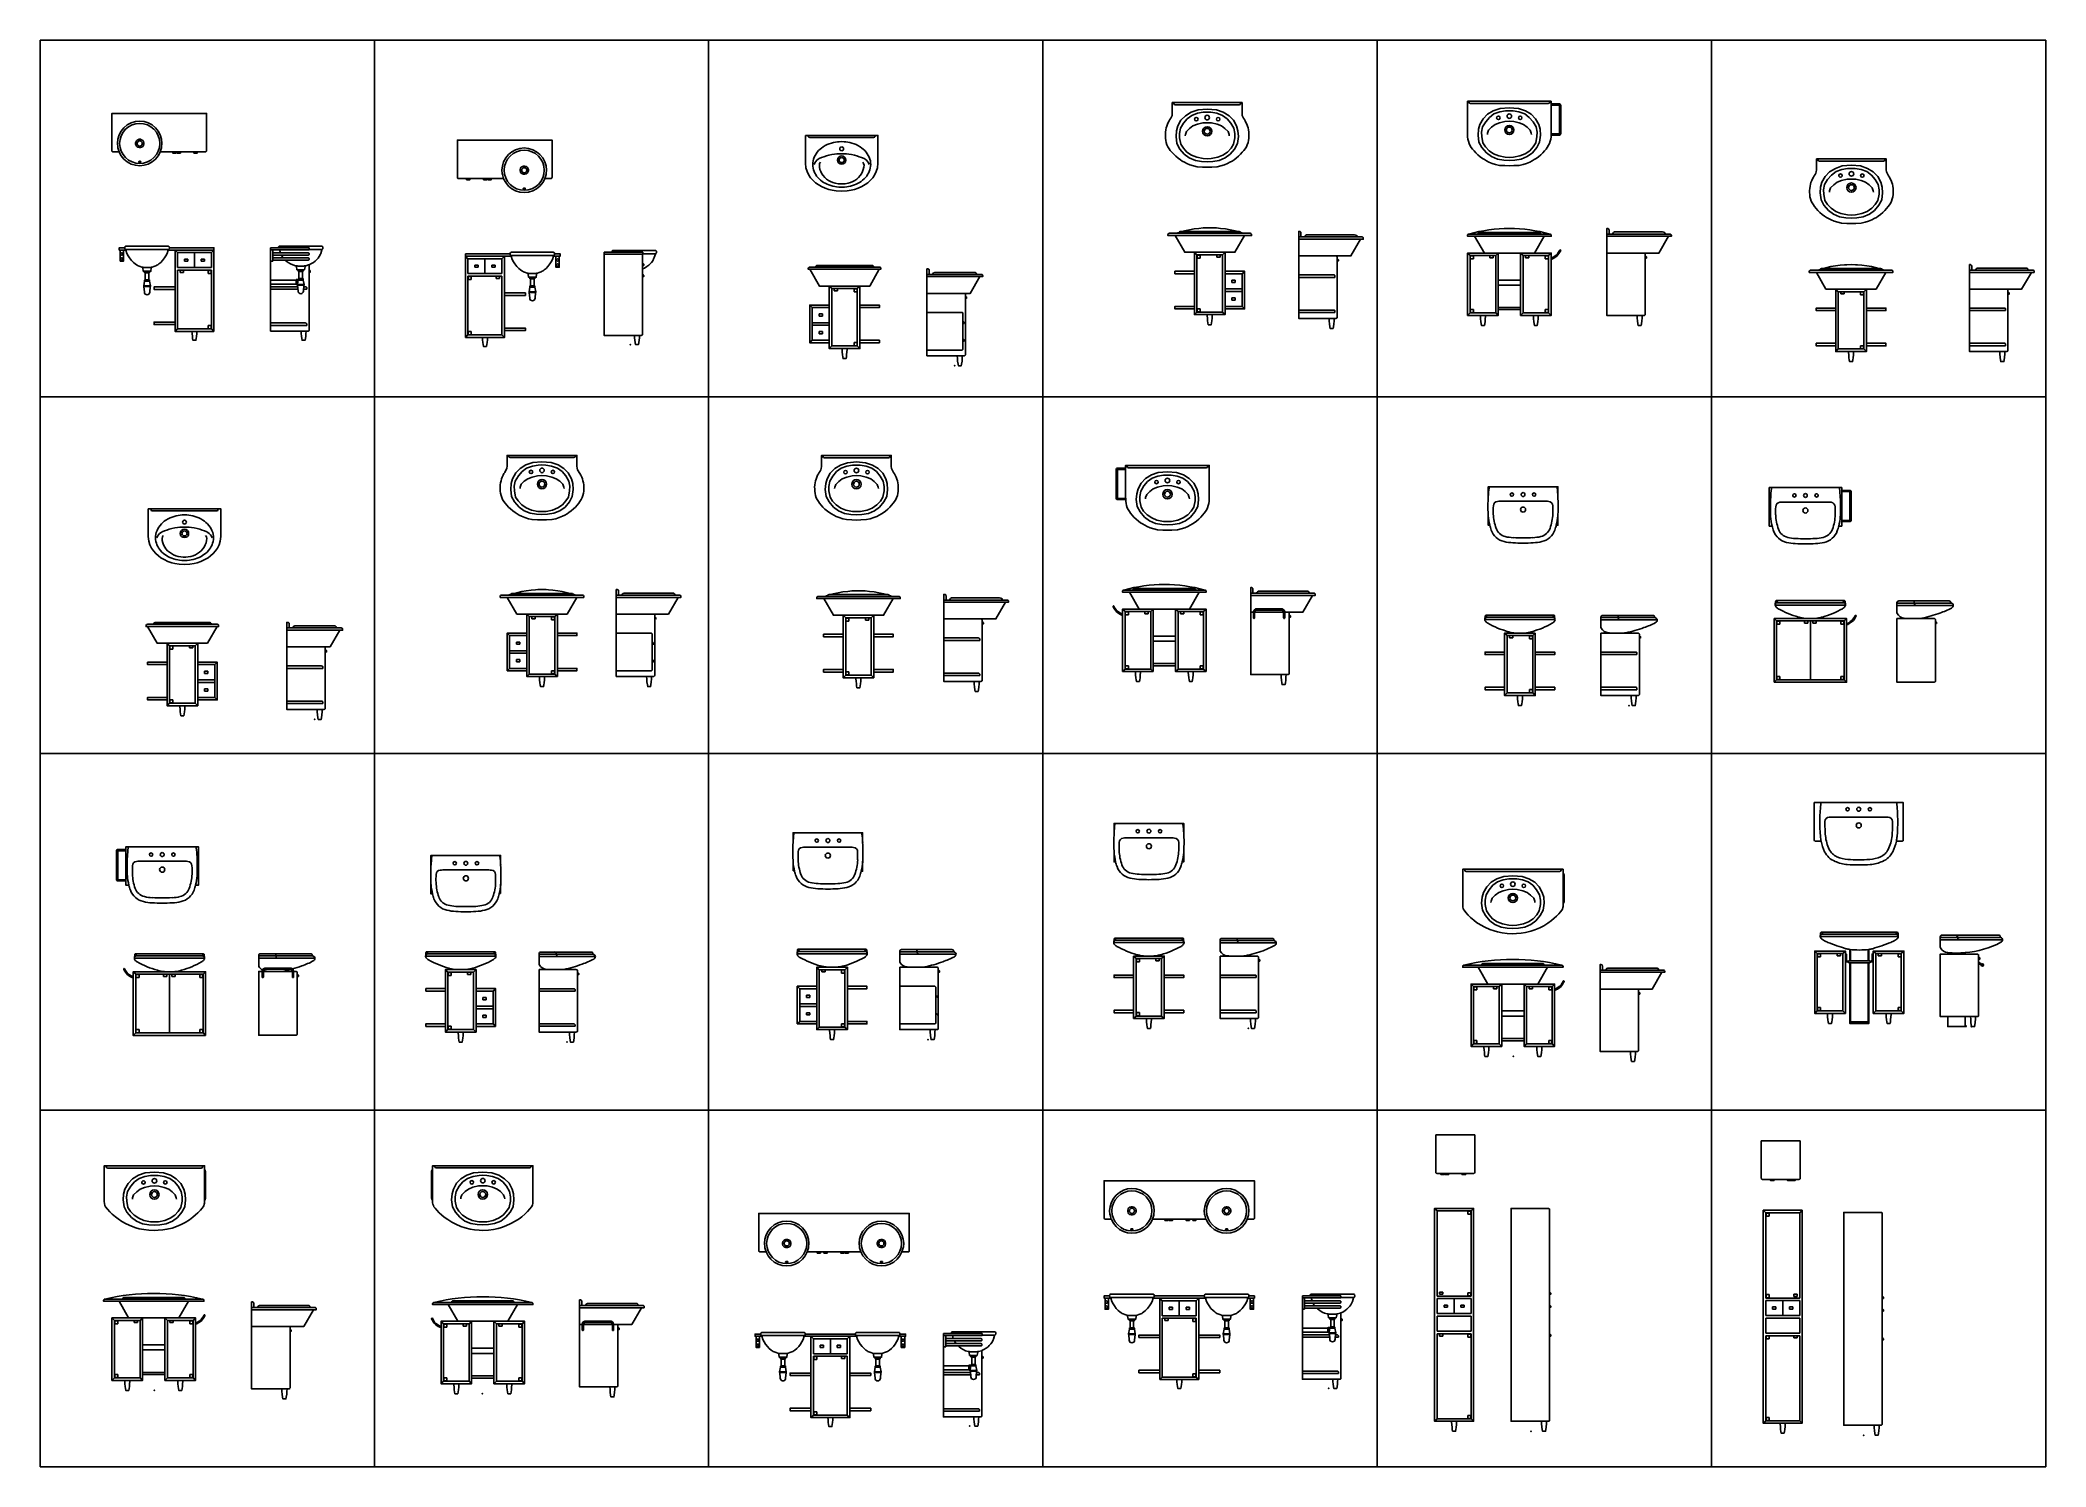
# Model space of a CAD drawing. Header units: millimetres. Extents: x 238.8 to 256.8, y 165 to 177.8.
import ezdxf

# ---------------------------------------------------------------- set-up
doc = ezdxf.new("R2010")
doc.units = ezdxf.units.MM

msp = doc.modelspace()

# ---------------------------------------------------------------- linework, layer by layer
at = {"color": 252}
for p, q in [((238.76, 177.771), (256.76, 177.771)), ((238.76, 164.971), (238.76, 177.771)), ((238.76, 177.771), (256.76, 177.771)), ((256.76, 177.771), (238.76, 177.771)), ((238.76, 177.771), (238.76, 177.771)), ((241.76, 177.771), (241.76, 177.771)), ((241.76, 177.771), (241.76, 164.971)), ((241.76, 164.971), (241.76, 177.771)), ((244.76, 177.771), (244.76, 177.771)), ((244.76, 177.771), (244.76, 164.971)), ((244.76, 164.971), (244.76, 177.771)), ((247.76, 177.771), (250.76, 177.771)), ((247.76, 164.971), (247.76, 177.771)), ((250.76, 177.771), (250.76, 164.971)), ((253.76, 177.771), (256.76, 177.771)), ((253.76, 164.971), (253.76, 177.771)), ((256.76, 177.771), (256.76, 164.971)), ((256.76, 177.771), (256.76, 164.971)), ((256.76, 177.771), (256.76, 177.771)), ((256.76, 174.571), (238.76, 174.571)), ((238.76, 171.371), (256.76, 171.371)), ((256.76, 171.371), (238.76, 171.371)), ((238.76, 171.371), (238.76, 171.371)), ((238.76, 168.171), (256.76, 168.171)), ((256.76, 168.171), (238.76, 168.171)), ((238.76, 168.171), (238.76, 168.171)), ((256.76, 164.971), (238.76, 164.971))]:
    msp.add_line(p, q, dxfattribs=at)
at = {"color": 175}
for p, q in [((248.933, 177.201, 0), (248.933, 177.211, 0)), ((248.938, 177.193, 0), (248.933, 177.201, 0)), ((248.947, 177.191, 0), (248.938, 177.193, 0)), ((249.234, 177.191, 0), (248.947, 177.191, 0)), ((249.09, 177.125, 0), (249.038, 177.093, 0)), ((249.152, 177.147, 0), (249.09, 177.125, 0)), ((249.199, 177.124, 0), (249.147, 177.115, 0)), ((249.234, 177.153, 0), (249.152, 177.147, 0)), ((249.234, 177.125, 0), (249.199, 177.124, 0)), ((249.234, 177.191, 0), (249.52, 177.191, 0)), ((249.316, 177.147, 0), (249.234, 177.153, 0)), ((249.234, 177.125, 0), (249.268, 177.124, 0)), ((249.268, 177.124, 0), (249.32, 177.115, 0)), ((249.378, 177.125, 0), (249.316, 177.147, 0)), ((249.43, 177.093, 0), (249.378, 177.125, 0)), ((249.52, 177.191, 0), (249.529, 177.193, 0)), ((249.529, 177.193, 0), (249.534, 177.201, 0)), ((249.534, 177.201, 0), (249.534, 177.211, 0)), ((251.57, 177.223), (251.57, 177.223)), ((251.583, 177.214), (251.583, 177.223)), ((251.588, 177.206), (251.583, 177.214)), ((251.597, 177.203), (251.588, 177.206)), ((251.945, 177.203), (251.597, 177.203)), ((251.749, 177.106), (251.801, 177.138)), ((251.801, 177.138), (251.863, 177.159)), ((251.859, 177.127), (251.807, 177.109)), ((251.911, 177.136), (251.859, 177.127)), ((251.863, 177.159), (251.945, 177.165)), ((251.945, 177.137), (251.911, 177.136)), ((251.945, 177.203), (252.294, 177.203)), ((251.945, 177.165), (252.027, 177.159)), ((251.945, 177.137), (251.98, 177.136)), ((251.98, 177.136), (252.032, 177.127)), ((252.027, 177.159), (252.09, 177.138)), ((252.032, 177.127), (252.083, 177.109)), ((252.09, 177.138), (252.141, 177.106)), ((252.294, 177.203), (252.303, 177.206)), ((252.303, 177.206), (252.308, 177.214)), ((252.308, 177.214), (252.308, 177.223)), ((252.32, 177.199), (252.32, 177.188)), ((252.32, 177.188), (252.391, 177.188)), ((252.32, 176.939), (252.32, 177.188)), ((252.395, 176.932), (252.395, 177.185)), ((239.488, 176.955), (239.469, 176.92)), ((239.513, 176.985), (239.488, 176.955)), ((239.505, 176.944), (239.488, 176.913)), ((239.527, 176.971), (239.505, 176.944)), ((239.543, 177.01), (239.513, 176.985)), ((239.554, 176.994), (239.527, 176.971)), ((239.578, 177.029), (239.543, 177.01)), ((239.585, 177.01), (239.554, 176.994)), ((239.615, 177.04), (239.578, 177.029)), ((239.619, 177.02), (239.585, 177.01)), ((239.654, 177.044), (239.615, 177.04)), ((239.654, 177.024), (239.619, 177.02)), ((239.693, 177.04), (239.654, 177.044)), ((239.689, 177.02), (239.654, 177.024)), ((239.723, 177.01), (239.689, 177.02)), ((239.731, 177.029), (239.693, 177.04)), ((239.754, 176.994), (239.723, 177.01)), ((239.765, 177.01), (239.731, 177.029)), ((239.782, 176.971), (239.754, 176.994)), ((239.796, 176.985), (239.765, 177.01)), ((239.804, 176.944), (239.782, 176.971)), ((239.821, 176.955), (239.796, 176.985)), ((239.821, 176.913), (239.804, 176.944)), ((239.839, 176.92), (239.821, 176.955)), ((248.957, 176.958, 0), (248.954, 176.905, 0)), ((248.969, 177.001, 0), (248.957, 176.958, 0)), ((248.998, 177.052, 0), (248.969, 177.001, 0)), ((248.994, 176.98, 0), (248.985, 176.932, 0)), ((249.021, 177.027, 0), (248.994, 176.98, 0)), ((249.038, 177.093, 0), (248.998, 177.052, 0)), ((249.055, 177.066, 0), (249.021, 177.027, 0)), ((249.047, 176.951, 0), (249.038, 176.925, 0)), ((249.074, 176.978, 0), (249.047, 176.951, 0)), ((249.096, 177.096, 0), (249.055, 177.066, 0)), ((249.106, 177.001, 0), (249.074, 176.978, 0)), ((249.147, 177.115, 0), (249.096, 177.096, 0)), ((249.146, 177.016, 0), (249.106, 177.001, 0)), ((249.194, 177.028, 0), (249.146, 177.016, 0)), ((249.234, 177.03, 0), (249.194, 177.028, 0)), ((249.234, 177.03, 0), (249.273, 177.028, 0)), ((249.273, 177.028, 0), (249.322, 177.016, 0)), ((249.32, 177.115, 0), (249.372, 177.096, 0)), ((249.322, 177.016, 0), (249.361, 177.001, 0)), ((249.361, 177.001, 0), (249.393, 176.978, 0)), ((249.372, 177.096, 0), (249.413, 177.066, 0)), ((249.393, 176.978, 0), (249.421, 176.951, 0)), ((249.413, 177.066, 0), (249.446, 177.027, 0)), ((249.421, 176.951, 0), (249.43, 176.925, 0)), ((249.469, 177.052, 0), (249.43, 177.093, 0)), ((249.446, 177.027, 0), (249.474, 176.98, 0)), ((249.498, 177.001, 0), (249.469, 177.052, 0)), ((249.474, 176.98, 0), (249.483, 176.932, 0)), ((249.51, 176.958, 0), (249.498, 177.001, 0)), ((249.514, 176.905, 0), (249.51, 176.958, 0)), ((251.665, 176.918), (251.669, 176.971)), ((251.669, 176.971), (251.681, 177.013)), ((251.681, 177.013), (251.71, 177.065)), ((251.705, 176.992), (251.696, 176.945)), ((251.696, 176.945), (251.698, 176.905)), ((251.733, 177.039), (251.705, 176.992)), ((251.71, 177.065), (251.749, 177.106)), ((251.766, 177.078), (251.733, 177.039)), ((251.759, 176.963), (251.749, 176.937)), ((251.786, 176.99), (251.759, 176.963)), ((251.807, 177.109), (251.766, 177.078)), ((251.818, 177.013), (251.786, 176.99)), ((251.857, 177.028), (251.818, 177.013)), ((251.906, 177.041), (251.857, 177.028)), ((251.945, 177.043), (251.906, 177.041)), ((251.945, 177.043), (251.985, 177.041)), ((251.985, 177.041), (252.033, 177.028)), ((252.033, 177.028), (252.073, 177.013)), ((252.073, 177.013), (252.105, 176.99)), ((252.083, 177.109), (252.124, 177.078)), ((252.105, 176.99), (252.132, 176.963)), ((252.124, 177.078), (252.158, 177.039)), ((252.132, 176.963), (252.141, 176.937)), ((252.141, 177.106), (252.181, 177.065)), ((252.158, 177.039), (252.185, 176.992)), ((252.181, 177.065), (252.21, 177.013)), ((252.185, 176.992), (252.194, 176.945)), ((252.194, 176.945), (252.193, 176.905)), ((252.21, 177.013), (252.222, 176.971)), ((252.222, 176.971), (252.225, 176.918)), ((239.458, 176.883), (239.454, 176.844)), ((239.454, 176.844), (239.457, 176.814)), ((239.458, 176.805), (239.457, 176.814)), ((239.469, 176.92), (239.458, 176.883)), ((239.469, 176.769), (239.458, 176.805)), ((239.478, 176.879), (239.474, 176.844)), ((239.474, 176.844), (239.478, 176.809)), ((239.488, 176.913), (239.478, 176.879)), ((239.478, 176.809), (239.488, 176.775)), ((239.488, 176.775), (239.505, 176.744)), ((239.621, 176.861), (239.617, 176.85)), ((239.617, 176.85), (239.617, 176.838)), ((239.617, 176.838), (239.621, 176.827)), ((239.628, 176.87), (239.621, 176.861)), ((239.621, 176.827), (239.628, 176.817)), ((239.637, 176.877), (239.628, 176.87)), ((239.628, 176.817), (239.637, 176.81)), ((239.634, 176.854), (239.632, 176.847)), ((239.632, 176.847), (239.632, 176.84)), ((239.632, 176.84), (239.634, 176.833)), ((239.638, 176.86), (239.634, 176.854)), ((239.634, 176.833), (239.638, 176.828)), ((239.648, 176.881), (239.637, 176.877)), ((239.637, 176.81), (239.648, 176.807)), ((239.644, 176.864), (239.638, 176.86)), ((239.638, 176.828), (239.644, 176.823)), ((239.651, 176.867), (239.644, 176.864)), ((239.644, 176.823), (239.651, 176.821)), ((239.66, 176.881), (239.648, 176.881)), ((239.648, 176.807), (239.66, 176.807)), ((239.658, 176.867), (239.651, 176.867)), ((239.651, 176.821), (239.658, 176.821)), ((239.665, 176.864), (239.658, 176.867)), ((239.658, 176.821), (239.665, 176.823)), ((239.671, 176.877), (239.66, 176.881)), ((239.66, 176.807), (239.671, 176.81)), ((239.671, 176.86), (239.665, 176.864)), ((239.665, 176.823), (239.671, 176.828)), ((239.681, 176.87), (239.671, 176.877)), ((239.675, 176.854), (239.671, 176.86)), ((239.671, 176.828), (239.675, 176.833)), ((239.671, 176.81), (239.681, 176.817)), ((239.677, 176.847), (239.675, 176.854)), ((239.675, 176.833), (239.677, 176.84)), ((239.677, 176.84), (239.677, 176.847)), ((239.688, 176.861), (239.681, 176.87)), ((239.681, 176.817), (239.688, 176.827)), ((239.691, 176.85), (239.688, 176.861)), ((239.688, 176.827), (239.691, 176.838)), ((239.691, 176.838), (239.691, 176.85)), ((239.804, 176.744), (239.821, 176.775)), ((239.831, 176.879), (239.821, 176.913)), ((239.821, 176.775), (239.831, 176.809)), ((239.834, 176.844), (239.831, 176.879)), ((239.831, 176.809), (239.834, 176.844)), ((239.85, 176.883), (239.839, 176.92)), ((239.839, 176.769), (239.85, 176.805)), ((239.854, 176.844), (239.85, 176.883)), ((239.851, 176.814), (239.85, 176.805)), ((239.851, 176.814), (239.854, 176.844)), ((239.851, 176.814), (239.851, 176.814)), ((239.98, 176.769), (239.95, 176.769)), ((240.019, 176.769), (239.989, 176.769)), ((240.171, 176.769), (240.141, 176.769)), ((242.963, 176.745), (242.994, 176.77)), ((242.994, 176.77), (243.028, 176.788)), ((243.005, 176.753), (243.036, 176.77)), ((243.028, 176.788), (243.066, 176.8)), ((243.036, 176.77), (243.07, 176.78)), ((243.066, 176.8), (243.105, 176.804)), ((243.07, 176.78), (243.105, 176.784)), ((243.105, 176.804), (243.144, 176.8)), ((243.105, 176.784), (243.14, 176.78)), ((243.14, 176.78), (243.174, 176.77)), ((243.144, 176.8), (243.181, 176.788)), ((243.174, 176.77), (243.205, 176.753)), ((243.181, 176.788), (243.216, 176.77)), ((243.216, 176.77), (243.246, 176.745)), ((245.653, 176.906), (245.653, 176.916)), ((245.658, 176.899), (245.653, 176.906)), ((245.667, 176.896), (245.658, 176.899)), ((245.954, 176.896), (245.667, 176.896)), ((245.735, 176.766), (245.724, 176.752)), ((245.746, 176.78), (245.735, 176.766)), ((245.76, 176.793), (245.746, 176.78)), ((245.773, 176.803), (245.76, 176.793)), ((245.788, 176.814), (245.773, 176.803)), ((245.807, 176.825), (245.788, 176.814)), ((245.824, 176.834), (245.807, 176.825)), ((245.842, 176.841), (245.824, 176.834)), ((245.861, 176.847), (245.842, 176.841)), ((245.879, 176.852), (245.861, 176.847)), ((245.897, 176.856), (245.879, 176.852)), ((245.915, 176.858), (245.897, 176.856)), ((245.932, 176.86), (245.915, 176.858)), ((245.954, 176.861), (245.932, 176.86)), ((245.937, 176.802), (245.936, 176.796)), ((245.936, 176.796), (245.937, 176.789)), ((245.941, 176.808), (245.937, 176.802)), ((245.937, 176.789), (245.941, 176.783)), ((245.947, 176.812), (245.941, 176.808)), ((245.941, 176.783), (245.947, 176.78)), ((245.954, 176.813), (245.947, 176.812)), ((245.947, 176.78), (245.954, 176.778)), ((245.954, 176.896), (246.24, 176.896)), ((245.975, 176.86), (245.954, 176.861)), ((245.954, 176.813), (245.96, 176.812)), ((245.96, 176.78), (245.954, 176.778)), ((245.96, 176.812), (245.966, 176.808)), ((245.966, 176.783), (245.96, 176.78)), ((245.966, 176.808), (245.97, 176.802)), ((245.97, 176.789), (245.966, 176.783)), ((245.97, 176.802), (245.971, 176.796)), ((245.971, 176.796), (245.97, 176.789)), ((245.992, 176.858), (245.975, 176.86)), ((246.01, 176.856), (245.992, 176.858)), ((246.028, 176.852), (246.01, 176.856)), ((246.046, 176.847), (246.028, 176.852)), ((246.065, 176.841), (246.046, 176.847)), ((246.083, 176.834), (246.065, 176.841)), ((246.1, 176.825), (246.083, 176.834)), ((246.119, 176.814), (246.1, 176.825)), ((246.134, 176.803), (246.119, 176.814)), ((246.147, 176.793), (246.134, 176.803)), ((246.161, 176.78), (246.147, 176.793)), ((246.172, 176.766), (246.161, 176.78)), ((246.183, 176.752), (246.172, 176.766)), ((246.24, 176.896), (246.249, 176.899)), ((246.249, 176.899), (246.254, 176.906)), ((246.254, 176.906), (246.254, 176.916)), ((248.954, 176.905, 0), (248.962, 176.843, 0)), ((248.962, 176.843, 0), (248.988, 176.794, 0)), ((248.985, 176.932, 0), (248.986, 176.893, 0)), ((248.986, 176.893, 0), (248.997, 176.837, 0)), ((248.988, 176.794, 0), (249.027, 176.747, 0)), ((248.997, 176.837, 0), (249.02, 176.802, 0)), ((249.02, 176.802, 0), (249.052, 176.767, 0)), ((249.038, 176.925, 0), (249.036, 176.913, 0)), ((249.052, 176.767, 0), (249.093, 176.74, 0)), ((249.416, 176.767, 0), (249.375, 176.74, 0)), ((249.448, 176.802, 0), (249.416, 176.767, 0)), ((249.43, 176.925, 0), (249.431, 176.913, 0)), ((249.44, 176.747, 0), (249.48, 176.794, 0)), ((249.471, 176.837, 0), (249.448, 176.802, 0)), ((249.481, 176.893, 0), (249.471, 176.837, 0)), ((249.48, 176.794, 0), (249.506, 176.843, 0)), ((249.483, 176.932, 0), (249.481, 176.893, 0)), ((249.506, 176.843, 0), (249.514, 176.905, 0)), ((251.673, 176.855), (251.665, 176.918)), ((251.699, 176.807), (251.673, 176.855)), ((251.698, 176.905), (251.708, 176.849)), ((251.739, 176.76), (251.699, 176.807)), ((251.708, 176.849), (251.731, 176.814)), ((251.731, 176.814), (251.763, 176.779)), ((251.749, 176.937), (251.748, 176.925)), ((251.763, 176.779), (251.804, 176.752)), ((252.128, 176.779), (252.086, 176.752)), ((252.159, 176.814), (252.128, 176.779)), ((252.141, 176.937), (252.143, 176.925)), ((252.191, 176.807), (252.152, 176.76)), ((252.182, 176.849), (252.159, 176.814)), ((252.193, 176.905), (252.182, 176.849)), ((252.217, 176.855), (252.191, 176.807)), ((252.225, 176.918), (252.217, 176.855)), ((252.32, 176.939), (252.32, 176.927)), ((252.32, 176.929), (252.391, 176.929)), ((252.32, 176.917), (252.32, 176.927)), ((239.505, 176.744), (239.527, 176.717)), ((239.527, 176.717), (239.554, 176.694)), ((239.554, 176.694), (239.585, 176.678)), ((239.585, 176.678), (239.619, 176.667)), ((239.619, 176.667), (239.654, 176.664)), ((239.644, 176.679), (239.645, 176.68)), ((239.644, 176.679), (239.645, 176.677)), ((239.645, 176.68), (239.646, 176.681)), ((239.645, 176.677), (239.646, 176.676)), ((239.646, 176.681), (239.647, 176.682)), ((239.646, 176.676), (239.647, 176.675)), ((239.647, 176.682), (239.649, 176.683)), ((239.647, 176.675), (239.649, 176.675)), ((239.649, 176.683), (239.651, 176.684)), ((239.649, 176.675), (239.651, 176.674)), ((239.651, 176.684), (239.654, 176.684)), ((239.651, 176.674), (239.654, 176.674)), ((239.657, 176.684), (239.654, 176.684)), ((239.657, 176.674), (239.654, 176.674)), ((239.654, 176.664), (239.689, 176.667)), ((239.66, 176.683), (239.657, 176.684)), ((239.66, 176.675), (239.657, 176.674)), ((239.661, 176.682), (239.66, 176.683)), ((239.661, 176.675), (239.66, 176.675)), ((239.663, 176.681), (239.661, 176.682)), ((239.663, 176.676), (239.661, 176.675)), ((239.664, 176.68), (239.663, 176.681)), ((239.664, 176.677), (239.663, 176.676)), ((239.664, 176.679), (239.664, 176.68)), ((239.664, 176.679), (239.664, 176.677)), ((239.689, 176.667), (239.723, 176.678)), ((239.723, 176.678), (239.754, 176.694)), ((239.754, 176.694), (239.782, 176.717)), ((239.782, 176.717), (239.804, 176.744)), ((242.905, 176.604), (242.909, 176.643)), ((242.908, 176.574), (242.905, 176.604)), ((242.909, 176.643), (242.92, 176.68)), ((242.92, 176.68), (242.939, 176.715)), ((242.925, 176.604), (242.928, 176.639)), ((242.928, 176.568), (242.925, 176.604)), ((242.928, 176.639), (242.939, 176.672)), ((242.939, 176.715), (242.963, 176.745)), ((242.939, 176.672), (242.955, 176.704)), ((242.955, 176.704), (242.978, 176.731)), ((242.978, 176.731), (243.005, 176.753)), ((243.068, 176.609), (243.071, 176.621)), ((243.068, 176.598), (243.068, 176.609)), ((243.071, 176.587), (243.068, 176.598)), ((243.071, 176.621), (243.078, 176.63)), ((243.078, 176.577), (243.071, 176.587)), ((243.078, 176.63), (243.088, 176.637)), ((243.082, 176.607), (243.084, 176.614)), ((243.082, 176.6), (243.082, 176.607)), ((243.084, 176.593), (243.082, 176.6)), ((243.084, 176.614), (243.089, 176.62)), ((243.089, 176.587), (243.084, 176.593)), ((243.088, 176.637), (243.099, 176.641)), ((243.089, 176.62), (243.094, 176.624)), ((243.094, 176.583), (243.089, 176.587)), ((243.094, 176.624), (243.101, 176.626)), ((243.101, 176.581), (243.094, 176.583)), ((243.099, 176.641), (243.111, 176.641)), ((243.101, 176.626), (243.108, 176.626)), ((243.108, 176.581), (243.101, 176.581)), ((243.108, 176.626), (243.115, 176.624)), ((243.115, 176.583), (243.108, 176.581)), ((243.111, 176.641), (243.122, 176.637)), ((243.115, 176.624), (243.121, 176.62)), ((243.121, 176.587), (243.115, 176.583)), ((243.121, 176.62), (243.125, 176.614)), ((243.125, 176.593), (243.121, 176.587)), ((243.122, 176.637), (243.131, 176.63)), ((243.125, 176.614), (243.128, 176.607)), ((243.128, 176.6), (243.125, 176.593)), ((243.128, 176.607), (243.128, 176.6)), ((243.131, 176.63), (243.138, 176.621)), ((243.138, 176.587), (243.131, 176.577)), ((243.138, 176.621), (243.142, 176.609)), ((243.142, 176.598), (243.138, 176.587)), ((243.142, 176.609), (243.142, 176.598)), ((243.205, 176.753), (243.232, 176.731)), ((243.232, 176.731), (243.255, 176.704)), ((243.246, 176.745), (243.271, 176.715)), ((243.255, 176.704), (243.271, 176.672)), ((243.271, 176.715), (243.29, 176.68)), ((243.271, 176.672), (243.281, 176.639)), ((243.281, 176.639), (243.285, 176.604)), ((243.285, 176.604), (243.281, 176.568)), ((243.29, 176.68), (243.301, 176.643)), ((243.301, 176.643), (243.305, 176.604)), ((243.305, 176.604), (243.302, 176.574)), ((245.697, 176.687), (245.694, 176.671)), ((245.694, 176.671), (245.694, 176.656)), ((245.694, 176.656), (245.694, 176.639)), ((245.694, 176.639), (245.697, 176.621)), ((245.701, 176.703), (245.697, 176.687)), ((245.697, 176.621), (245.701, 176.606)), ((245.707, 176.721), (245.701, 176.703)), ((245.701, 176.606), (245.707, 176.591)), ((245.706, 176.654), (245.712, 176.669)), ((245.715, 176.737), (245.707, 176.721)), ((245.707, 176.591), (245.714, 176.577)), ((245.712, 176.669), (245.722, 176.683)), ((245.724, 176.752), (245.715, 176.737)), ((245.722, 176.683), (245.731, 176.693)), ((245.731, 176.693), (245.744, 176.703)), ((245.744, 176.703), (245.753, 176.708)), ((245.753, 176.708), (245.774, 176.717)), ((245.756, 176.663), (245.754, 176.649)), ((245.754, 176.649), (245.755, 176.631)), ((245.755, 176.631), (245.759, 176.609)), ((245.763, 176.677), (245.756, 176.663)), ((245.759, 176.609), (245.766, 176.591)), ((245.766, 176.591), (245.776, 176.571)), ((245.774, 176.717), (245.795, 176.725)), ((245.795, 176.725), (245.817, 176.732)), ((245.817, 176.732), (245.839, 176.738)), ((245.839, 176.738), (245.866, 176.744)), ((245.866, 176.744), (245.89, 176.747)), ((245.89, 176.747), (245.911, 176.75)), ((245.911, 176.75), (245.934, 176.751)), ((245.919, 176.709), (245.916, 176.695)), ((245.916, 176.695), (245.919, 176.68)), ((245.927, 176.721), (245.919, 176.709)), ((245.919, 176.68), (245.927, 176.668)), ((245.939, 176.729), (245.927, 176.721)), ((245.927, 176.668), (245.939, 176.66)), ((245.932, 176.704), (245.931, 176.695)), ((245.931, 176.695), (245.932, 176.686)), ((245.937, 176.711), (245.932, 176.704)), ((245.932, 176.686), (245.937, 176.679)), ((245.934, 176.751), (245.954, 176.752)), ((245.945, 176.716), (245.937, 176.711)), ((245.937, 176.679), (245.945, 176.674)), ((245.954, 176.732), (245.939, 176.729)), ((245.939, 176.66), (245.954, 176.657)), ((245.954, 176.718), (245.945, 176.716)), ((245.945, 176.674), (245.954, 176.672)), ((245.973, 176.751), (245.954, 176.752)), ((245.954, 176.732), (245.968, 176.729)), ((245.954, 176.718), (245.962, 176.716)), ((245.962, 176.674), (245.954, 176.672)), ((245.968, 176.66), (245.954, 176.657)), ((245.962, 176.716), (245.97, 176.711)), ((245.97, 176.679), (245.962, 176.674)), ((245.968, 176.729), (245.98, 176.721)), ((245.98, 176.668), (245.968, 176.66)), ((245.97, 176.711), (245.975, 176.704)), ((245.975, 176.686), (245.97, 176.679)), ((245.996, 176.75), (245.973, 176.751)), ((245.975, 176.704), (245.977, 176.695)), ((245.977, 176.695), (245.975, 176.686)), ((245.98, 176.721), (245.988, 176.709)), ((245.988, 176.68), (245.98, 176.668)), ((245.988, 176.709), (245.991, 176.695)), ((245.991, 176.695), (245.988, 176.68)), ((246.018, 176.747), (245.996, 176.75)), ((246.041, 176.744), (246.018, 176.747)), ((246.068, 176.738), (246.041, 176.744)), ((246.09, 176.732), (246.068, 176.738)), ((246.112, 176.725), (246.09, 176.732)), ((246.133, 176.717), (246.112, 176.725)), ((246.141, 176.591), (246.131, 176.571)), ((246.154, 176.708), (246.133, 176.717)), ((246.148, 176.609), (246.141, 176.591)), ((246.144, 176.677), (246.151, 176.663)), ((246.152, 176.631), (246.148, 176.609)), ((246.151, 176.663), (246.154, 176.649)), ((246.154, 176.649), (246.152, 176.631)), ((246.163, 176.703), (246.154, 176.708)), ((246.176, 176.693), (246.163, 176.703)), ((246.186, 176.683), (246.176, 176.693)), ((246.192, 176.737), (246.183, 176.752)), ((246.195, 176.669), (246.186, 176.683)), ((246.2, 176.721), (246.192, 176.737)), ((246.194, 176.577), (246.2, 176.591)), ((246.201, 176.654), (246.195, 176.669)), ((246.206, 176.703), (246.2, 176.721)), ((246.2, 176.591), (246.206, 176.606)), ((246.211, 176.687), (246.206, 176.703)), ((246.206, 176.606), (246.21, 176.621)), ((246.21, 176.621), (246.213, 176.639)), ((246.213, 176.671), (246.211, 176.687)), ((246.214, 176.656), (246.213, 176.671)), ((246.213, 176.639), (246.214, 176.656)), ((249.027, 176.747, 0), (249.073, 176.714, 0)), ((249.073, 176.714, 0), (249.128, 176.691, 0)), ((249.093, 176.74, 0), (249.14, 176.72, 0)), ((249.128, 176.691, 0), (249.184, 176.682, 0)), ((249.14, 176.72, 0), (249.198, 176.708, 0)), ((249.184, 176.682, 0), (249.234, 176.679, 0)), ((249.198, 176.708, 0), (249.234, 176.707, 0)), ((249.27, 176.708, 0), (249.234, 176.707, 0)), ((249.234, 176.679, 0), (249.284, 176.682, 0)), ((249.328, 176.72, 0), (249.27, 176.708, 0)), ((249.284, 176.682, 0), (249.34, 176.691, 0)), ((249.375, 176.74, 0), (249.328, 176.72, 0)), ((249.34, 176.691, 0), (249.395, 176.714, 0)), ((249.395, 176.714, 0), (249.44, 176.747, 0)), ((251.784, 176.726), (251.739, 176.76)), ((251.839, 176.703), (251.784, 176.726)), ((251.804, 176.752), (251.851, 176.732)), ((251.895, 176.694), (251.839, 176.703)), ((251.851, 176.732), (251.909, 176.72)), ((251.945, 176.691), (251.895, 176.694)), ((251.909, 176.72), (251.945, 176.719)), ((251.982, 176.72), (251.945, 176.719)), ((251.995, 176.694), (251.945, 176.691)), ((252.039, 176.732), (251.982, 176.72)), ((252.051, 176.703), (251.995, 176.694)), ((252.086, 176.752), (252.039, 176.732)), ((252.106, 176.726), (252.051, 176.703)), ((252.152, 176.76), (252.106, 176.726)), ((254.715, 176.696), (254.715, 176.706)), ((254.72, 176.688), (254.715, 176.696)), ((254.729, 176.686), (254.72, 176.688)), ((255.015, 176.686), (254.729, 176.686)), ((254.819, 176.588), (254.78, 176.547)), ((254.871, 176.62), (254.819, 176.588)), ((254.877, 176.591), (254.836, 176.561)), ((254.933, 176.642), (254.871, 176.62)), ((254.929, 176.61), (254.877, 176.591)), ((254.98, 176.619), (254.929, 176.61)), ((255.015, 176.648), (254.933, 176.642)), ((255.015, 176.62), (254.98, 176.619)), ((255.015, 176.686), (255.302, 176.686)), ((255.097, 176.642), (255.015, 176.648)), ((255.015, 176.62), (255.05, 176.619)), ((255.05, 176.619), (255.102, 176.61)), ((255.159, 176.62), (255.097, 176.642)), ((255.102, 176.61), (255.153, 176.591)), ((255.153, 176.591), (255.194, 176.561)), ((255.211, 176.588), (255.159, 176.62)), ((255.251, 176.547), (255.211, 176.588)), ((255.302, 176.686), (255.311, 176.688)), ((255.311, 176.688), (255.315, 176.696)), ((255.315, 176.696), (255.316, 176.706)), ((242.588, 176.529), (242.618, 176.529)), ((242.74, 176.529), (242.77, 176.529)), ((242.779, 176.529), (242.809, 176.529)), ((242.908, 176.574), (242.908, 176.574)), ((242.908, 176.574), (242.909, 176.565)), ((242.92, 176.529), (242.909, 176.565)), ((242.939, 176.535), (242.928, 176.568)), ((242.955, 176.504), (242.939, 176.535)), ((242.978, 176.476), (242.955, 176.504)), ((243.005, 176.454), (242.978, 176.476)), ((243.036, 176.437), (243.005, 176.454)), ((243.07, 176.427), (243.036, 176.437)), ((243.105, 176.424), (243.07, 176.427)), ((243.088, 176.57), (243.078, 176.577)), ((243.099, 176.567), (243.088, 176.57)), ((243.095, 176.44), (243.096, 176.441)), ((243.095, 176.439), (243.095, 176.44)), ((243.095, 176.439), (243.095, 176.437)), ((243.095, 176.437), (243.096, 176.436)), ((243.096, 176.441), (243.098, 176.442)), ((243.096, 176.436), (243.098, 176.435)), ((243.098, 176.442), (243.1, 176.443)), ((243.098, 176.435), (243.1, 176.434)), ((243.111, 176.567), (243.099, 176.567)), ((243.1, 176.443), (243.102, 176.443)), ((243.1, 176.434), (243.102, 176.434)), ((243.102, 176.443), (243.105, 176.444)), ((243.102, 176.434), (243.105, 176.434)), ((243.108, 176.443), (243.105, 176.444)), ((243.108, 176.434), (243.105, 176.434)), ((243.14, 176.427), (243.105, 176.424)), ((243.11, 176.443), (243.108, 176.443)), ((243.11, 176.434), (243.108, 176.434)), ((243.112, 176.442), (243.11, 176.443)), ((243.112, 176.435), (243.11, 176.434)), ((243.122, 176.57), (243.111, 176.567)), ((243.113, 176.441), (243.112, 176.442)), ((243.113, 176.436), (243.112, 176.435)), ((243.114, 176.44), (243.113, 176.441)), ((243.114, 176.437), (243.113, 176.436)), ((243.115, 176.439), (243.114, 176.44)), ((243.115, 176.439), (243.114, 176.437)), ((243.131, 176.577), (243.122, 176.57)), ((243.174, 176.437), (243.14, 176.427)), ((243.205, 176.454), (243.174, 176.437)), ((243.232, 176.476), (243.205, 176.454)), ((243.255, 176.504), (243.232, 176.476)), ((243.271, 176.535), (243.255, 176.504)), ((243.281, 176.568), (243.271, 176.535)), ((243.29, 176.529), (243.301, 176.565)), ((243.301, 176.565), (243.302, 176.574)), ((245.714, 176.577), (245.721, 176.564)), ((245.721, 176.564), (245.729, 176.552)), ((245.729, 176.552), (245.739, 176.54)), ((245.739, 176.54), (245.751, 176.528)), ((245.751, 176.528), (245.765, 176.515)), ((245.765, 176.515), (245.779, 176.504)), ((245.776, 176.571), (245.787, 176.556)), ((245.779, 176.504), (245.792, 176.495)), ((245.787, 176.556), (245.803, 176.539)), ((245.792, 176.495), (245.805, 176.488)), ((245.803, 176.539), (245.818, 176.525)), ((245.805, 176.488), (245.822, 176.479)), ((245.818, 176.525), (245.836, 176.513)), ((245.822, 176.479), (245.839, 176.472)), ((245.836, 176.513), (245.854, 176.503)), ((245.839, 176.472), (245.855, 176.466)), ((245.854, 176.503), (245.875, 176.494)), ((245.855, 176.466), (245.875, 176.46)), ((245.875, 176.494), (245.895, 176.488)), ((245.875, 176.46), (245.892, 176.457)), ((245.892, 176.457), (245.908, 176.454)), ((245.895, 176.488), (245.922, 176.483)), ((245.908, 176.454), (245.929, 176.452)), ((245.922, 176.483), (245.94, 176.481)), ((245.929, 176.452), (245.954, 176.451)), ((245.94, 176.481), (245.954, 176.481)), ((245.967, 176.481), (245.954, 176.481)), ((245.954, 176.451), (245.978, 176.452)), ((245.985, 176.483), (245.967, 176.481)), ((245.978, 176.452), (245.999, 176.454)), ((246.012, 176.488), (245.985, 176.483)), ((245.999, 176.454), (246.015, 176.457)), ((246.032, 176.494), (246.012, 176.488)), ((246.015, 176.457), (246.032, 176.46)), ((246.053, 176.503), (246.032, 176.494)), ((246.032, 176.46), (246.052, 176.466)), ((246.052, 176.466), (246.068, 176.472)), ((246.072, 176.513), (246.053, 176.503)), ((246.068, 176.472), (246.085, 176.479)), ((246.089, 176.525), (246.072, 176.513)), ((246.085, 176.479), (246.102, 176.488)), ((246.104, 176.539), (246.089, 176.525)), ((246.102, 176.488), (246.115, 176.495)), ((246.12, 176.556), (246.104, 176.539)), ((246.115, 176.495), (246.129, 176.504)), ((246.131, 176.571), (246.12, 176.556)), ((246.129, 176.504), (246.142, 176.515)), ((246.142, 176.515), (246.156, 176.528)), ((246.156, 176.528), (246.168, 176.54)), ((246.168, 176.54), (246.178, 176.552)), ((246.178, 176.552), (246.186, 176.564)), ((246.186, 176.564), (246.194, 176.577)), ((254.739, 176.453), (254.735, 176.4)), ((254.735, 176.4), (254.743, 176.338)), ((254.751, 176.496), (254.739, 176.453)), ((254.78, 176.547), (254.751, 176.496)), ((254.775, 176.475), (254.766, 176.427)), ((254.766, 176.427), (254.768, 176.388)), ((254.802, 176.522), (254.775, 176.475)), ((254.836, 176.561), (254.802, 176.522)), ((254.819, 176.42), (254.818, 176.408)), ((254.828, 176.446), (254.819, 176.42)), ((254.856, 176.473), (254.828, 176.446)), ((254.888, 176.496), (254.856, 176.473)), ((254.927, 176.511), (254.888, 176.496)), ((254.976, 176.523), (254.927, 176.511)), ((255.015, 176.525), (254.976, 176.523)), ((255.015, 176.525), (255.054, 176.523)), ((255.054, 176.523), (255.103, 176.511)), ((255.103, 176.511), (255.143, 176.496)), ((255.143, 176.496), (255.175, 176.473)), ((255.175, 176.473), (255.202, 176.446)), ((255.194, 176.561), (255.228, 176.522)), ((255.202, 176.446), (255.211, 176.42)), ((255.211, 176.42), (255.213, 176.408)), ((255.228, 176.522), (255.255, 176.475)), ((255.279, 176.496), (255.251, 176.547)), ((255.255, 176.475), (255.264, 176.427)), ((255.264, 176.427), (255.263, 176.388)), ((255.292, 176.453), (255.279, 176.496)), ((255.287, 176.338), (255.295, 176.4)), ((255.295, 176.4), (255.292, 176.453)), ((254.743, 176.338), (254.769, 176.289)), ((254.768, 176.388), (254.778, 176.332)), ((254.769, 176.289), (254.809, 176.242)), ((254.778, 176.332), (254.801, 176.297)), ((254.801, 176.297), (254.833, 176.262)), ((254.809, 176.242), (254.854, 176.209)), ((254.833, 176.262), (254.874, 176.235)), ((254.874, 176.235), (254.921, 176.215)), ((255.156, 176.235), (255.109, 176.215)), ((255.197, 176.262), (255.156, 176.235)), ((255.176, 176.209), (255.222, 176.242)), ((255.229, 176.297), (255.197, 176.262)), ((255.222, 176.242), (255.261, 176.289)), ((255.252, 176.332), (255.229, 176.297)), ((255.263, 176.388), (255.252, 176.332)), ((255.261, 176.289), (255.287, 176.338)), ((248.977, 176.038, 0), (248.979, 176.045, 0)), ((249.005, 176.053, 0), (249.257, 176.053, 0)), ((249.257, 176.053, 0), (249.508, 176.053, 0)), ((249.535, 176.045, 0), (249.537, 176.038, 0)), ((251.668, 176.039), (251.673, 176.045)), ((251.673, 176.045), (251.681, 176.046)), ((251.681, 176.046), (251.694, 176.046)), ((251.694, 176.046), (251.946, 176.046)), ((251.946, 176.046), (252.197, 176.046)), ((252.197, 176.046), (252.21, 176.046)), ((252.21, 176.046), (252.218, 176.045)), ((252.218, 176.045), (252.224, 176.039)), ((254.854, 176.209), (254.909, 176.186)), ((254.909, 176.186), (254.965, 176.177)), ((254.921, 176.215), (254.979, 176.203)), ((254.965, 176.177), (255.015, 176.174)), ((254.979, 176.203), (255.015, 176.202)), ((255.051, 176.203), (255.015, 176.202)), ((255.015, 176.174), (255.065, 176.177)), ((255.109, 176.215), (255.051, 176.203)), ((255.065, 176.177), (255.121, 176.186)), ((255.121, 176.186), (255.176, 176.209)), ((239.479, 175.888), (239.509, 175.888)), ((239.488, 175.861), (239.485, 175.858)), ((239.492, 175.862), (239.488, 175.861)), ((239.496, 175.862), (239.492, 175.862)), ((239.499, 175.861), (239.496, 175.862)), ((239.502, 175.858), (239.499, 175.861)), ((239.52, 175.908), (239.52, 175.903)), ((239.52, 175.903), (239.522, 175.899)), ((239.522, 175.899), (239.525, 175.895)), ((239.525, 175.895), (239.529, 175.893)), ((239.529, 175.893), (239.53, 175.892)), ((239.529, 175.893), (239.912, 175.893)), ((239.53, 175.892), (239.531, 175.888)), ((239.91, 175.89), (239.909, 175.888)), ((239.912, 175.893), (239.91, 175.892)), ((239.91, 175.892), (239.91, 175.89)), ((239.915, 175.895), (239.912, 175.893)), ((239.919, 175.899), (239.915, 175.895)), ((239.92, 175.903), (239.919, 175.899)), ((239.92, 175.908), (239.92, 175.903)), ((239.994, 175.865), (239.971, 175.888)), ((239.971, 175.888), (240.32, 175.888)), ((239.994, 175.865), (240.298, 175.865)), ((239.994, 175.865), (239.994, 175.73)), ((240.146, 175.73), (240.146, 175.865)), ((240.298, 175.865), (240.32, 175.888)), ((240.298, 175.865), (240.298, 175.73)), ((240.829, 175.89), (241.176, 175.89)), ((240.849, 175.788), (240.849, 175.89)), ((240.849, 175.862), (241.166, 175.862)), ((240.899, 175.908), (241.176, 175.908)), ((240.91, 175.89), (240.918, 175.862)), ((241.166, 175.862), (241.171, 175.861)), ((241.171, 175.861), (241.173, 175.859)), ((241.176, 175.89), (241.176, 175.908)), ((241.176, 175.893), (241.291, 175.893)), ((243.892, 175.87), (244.168, 175.87)), ((244.168, 175.852), (244.168, 175.87)), ((248.945, 176.018, 0), (249.257, 176.018, 0)), ((248.956, 176.038, 0), (249.257, 176.038, 0)), ((249.119, 175.868, 0), (249.257, 175.868, 0)), ((249.142, 175.845, 0), (249.119, 175.868, 0)), ((249.558, 176.038, 0), (249.257, 176.038, 0)), ((249.568, 176.018, 0), (249.257, 176.018, 0)), ((249.394, 175.868, 0), (249.257, 175.868, 0)), ((249.372, 175.845, 0), (249.394, 175.868, 0)), ((250.075, 176.005, 0), (250.055, 176.005, 0)), ((250.61, 175.985, 0), (250.055, 175.985, 0)), ((250.108, 176.005, 0), (250.582, 176.005, 0)), ((251.593, 175.839), (251.571, 175.861)), ((251.582, 176.031), (251.645, 176.031)), ((251.634, 176.011), (251.946, 176.011)), ((251.645, 176.031), (251.946, 176.031)), ((251.666, 176.031), (251.667, 176.038)), ((251.667, 176.038), (251.668, 176.039)), ((251.721, 175.861), (252.171, 175.861)), ((251.823, 175.839), (251.846, 175.861)), ((251.846, 175.861), (251.846, 175.353)), ((252.247, 176.031), (251.946, 176.031)), ((252.257, 176.011), (251.946, 176.011)), ((252.068, 175.839), (252.046, 175.861)), ((252.046, 175.861), (252.046, 175.353)), ((252.224, 176.039), (252.224, 176.038)), ((252.224, 176.038), (252.226, 176.031)), ((252.247, 176.031), (252.309, 176.031)), ((252.298, 175.839), (252.321, 175.861)), ((252.84, 176.031), (252.82, 176.031)), ((253.375, 176.011), (252.82, 176.011)), ((253.153, 175.861), (252.82, 175.861)), ((252.873, 176.031), (253.347, 176.031)), ((239.485, 175.858), (239.484, 175.855)), ((239.484, 175.855), (239.484, 175.851)), ((239.484, 175.851), (239.485, 175.847)), ((239.485, 175.813), (239.484, 175.81)), ((239.484, 175.81), (239.484, 175.806)), ((239.484, 175.806), (239.485, 175.802)), ((239.485, 175.847), (239.488, 175.844)), ((239.488, 175.816), (239.485, 175.813)), ((239.485, 175.802), (239.488, 175.799)), ((239.488, 175.844), (239.492, 175.843)), ((239.492, 175.817), (239.488, 175.816)), ((239.488, 175.799), (239.492, 175.798)), ((239.492, 175.843), (239.496, 175.843)), ((239.496, 175.817), (239.492, 175.817)), ((239.492, 175.798), (239.496, 175.798)), ((239.496, 175.843), (239.499, 175.844)), ((239.499, 175.816), (239.496, 175.817)), ((239.496, 175.798), (239.499, 175.799)), ((239.499, 175.844), (239.502, 175.847)), ((239.502, 175.813), (239.499, 175.816)), ((239.499, 175.799), (239.502, 175.802)), ((239.503, 175.855), (239.502, 175.858)), ((239.502, 175.847), (239.503, 175.851)), ((239.503, 175.81), (239.502, 175.813)), ((239.502, 175.802), (239.503, 175.806)), ((239.503, 175.851), (239.503, 175.855)), ((239.503, 175.806), (239.503, 175.81)), ((239.673, 175.734), (239.682, 175.733)), ((239.682, 175.733), (239.687, 175.732)), ((239.687, 175.732), (239.707, 175.731)), ((239.699, 175.698), (239.741, 175.698)), ((239.699, 175.692), (239.741, 175.692)), ((239.704, 175.682), (239.736, 175.682)), ((239.707, 175.731), (239.72, 175.731)), ((239.734, 175.731), (239.72, 175.731)), ((239.72, 175.731), (239.72, 175.731)), ((239.72, 175.731), (239.72, 175.731)), ((239.754, 175.732), (239.734, 175.731)), ((239.759, 175.733), (239.754, 175.732)), ((239.767, 175.734), (239.759, 175.733)), ((239.994, 175.73), (240.298, 175.73)), ((239.994, 175.18), (239.994, 175.707)), ((239.994, 175.707), (240.146, 175.707)), ((240.016, 175.707), (240.016, 175.687)), ((240.016, 175.687), (240.046, 175.687)), ((240.046, 175.687), (240.046, 175.707)), ((240.055, 175.807), (240.055, 175.787)), ((240.085, 175.807), (240.055, 175.807)), ((240.055, 175.787), (240.085, 175.787)), ((240.085, 175.787), (240.085, 175.807)), ((240.298, 175.707), (240.146, 175.707)), ((240.207, 175.787), (240.207, 175.807)), ((240.207, 175.807), (240.237, 175.807)), ((240.237, 175.787), (240.207, 175.787)), ((240.237, 175.807), (240.237, 175.787)), ((240.268, 175.705), (240.268, 175.678)), ((240.295, 175.705), (240.268, 175.705)), ((240.295, 175.678), (240.295, 175.705)), ((240.298, 175.18), (240.298, 175.707)), ((240.829, 175.788), (240.849, 175.788)), ((240.849, 175.843), (241.166, 175.843)), ((240.849, 175.817), (241.166, 175.817)), ((240.849, 175.798), (241.166, 175.798)), ((240.927, 175.843), (240.933, 175.829)), ((240.933, 175.829), (240.942, 175.817)), ((240.961, 175.798), (240.969, 175.789)), ((240.969, 175.789), (240.986, 175.776)), ((240.986, 175.776), (241.007, 175.763)), ((241.007, 175.763), (241.029, 175.754)), ((241.029, 175.754), (241.053, 175.747)), ((241.056, 175.746), (241.053, 175.747)), ((241.055, 175.746), (241.053, 175.747)), ((241.055, 175.746), (241.055, 175.746)), ((241.055, 175.746), (241.056, 175.746)), ((241.059, 175.746), (241.056, 175.746)), ((241.056, 175.746), (241.056, 175.745)), ((241.056, 175.745), (241.057, 175.745)), ((241.057, 175.745), (241.057, 175.745)), ((241.057, 175.745), (241.058, 175.744)), ((241.058, 175.744), (241.058, 175.744)), ((241.058, 175.744), (241.059, 175.744)), ((241.063, 175.745), (241.059, 175.746)), ((241.059, 175.744), (241.059, 175.743)), ((241.059, 175.743), (241.059, 175.743)), ((241.059, 175.743), (241.06, 175.742)), ((241.06, 175.742), (241.06, 175.742)), ((241.06, 175.742), (241.06, 175.741)), ((241.06, 175.741), (241.061, 175.74)), ((241.061, 175.74), (241.061, 175.74)), ((241.061, 175.74), (241.061, 175.739)), ((241.061, 175.739), (241.061, 175.739)), ((241.061, 175.739), (241.061, 175.738)), ((241.061, 175.738), (241.065, 175.712)), ((241.066, 175.745), (241.063, 175.745)), ((241.065, 175.712), (241.065, 175.712)), ((241.065, 175.712), (241.065, 175.712)), ((241.065, 175.712), (241.065, 175.712)), ((241.065, 175.712), (241.065, 175.711)), ((241.065, 175.711), (241.065, 175.711)), ((241.065, 175.711), (241.066, 175.711)), ((241.069, 175.745), (241.066, 175.745)), ((241.066, 175.711), (241.066, 175.711)), ((241.066, 175.711), (241.066, 175.711)), ((241.066, 175.711), (241.066, 175.711)), ((241.066, 175.711), (241.066, 175.711)), ((241.066, 175.711), (241.067, 175.71)), ((241.067, 175.71), (241.067, 175.71)), ((241.067, 175.71), (241.078, 175.71)), ((241.073, 175.744), (241.069, 175.745)), ((241.076, 175.744), (241.073, 175.744)), ((241.079, 175.744), (241.076, 175.744)), ((241.078, 175.705), (241.077, 175.705)), ((241.077, 175.705), (241.077, 175.699)), ((241.077, 175.699), (241.081, 175.695)), ((241.078, 175.71), (241.12, 175.71)), ((241.078, 175.71), (241.078, 175.705)), ((241.078, 175.705), (241.12, 175.705)), ((241.083, 175.744), (241.079, 175.744)), ((241.081, 175.695), (241.083, 175.695)), ((241.086, 175.744), (241.083, 175.744)), ((241.083, 175.695), (241.115, 175.695)), ((241.083, 175.695), (241.083, 175.631)), ((241.089, 175.744), (241.086, 175.744)), ((241.093, 175.743), (241.089, 175.744)), ((241.096, 175.743), (241.093, 175.743)), ((241.099, 175.744), (241.096, 175.743)), ((241.099, 175.744), (241.103, 175.743)), ((241.103, 175.743), (241.106, 175.743)), ((241.106, 175.743), (241.11, 175.744)), ((241.11, 175.744), (241.113, 175.744)), ((241.113, 175.744), (241.116, 175.744)), ((241.115, 175.631), (241.115, 175.695)), ((241.115, 175.695), (241.118, 175.695)), ((241.116, 175.744), (241.12, 175.744)), ((241.118, 175.695), (241.122, 175.699)), ((241.12, 175.744), (241.123, 175.744)), ((241.12, 175.705), (241.12, 175.71)), ((241.12, 175.71), (241.132, 175.71)), ((241.122, 175.705), (241.12, 175.705)), ((241.122, 175.699), (241.122, 175.705)), ((241.123, 175.744), (241.126, 175.744)), ((241.126, 175.744), (241.13, 175.745)), ((241.13, 175.745), (241.133, 175.745)), ((241.132, 175.71), (241.133, 175.711)), ((241.132, 175.71), (241.132, 175.71)), ((241.133, 175.745), (241.136, 175.745)), ((241.133, 175.711), (241.133, 175.711)), ((241.133, 175.711), (241.133, 175.711)), ((241.133, 175.711), (241.133, 175.711)), ((241.133, 175.711), (241.133, 175.711)), ((241.133, 175.711), (241.134, 175.711)), ((241.134, 175.712), (241.138, 175.738)), ((241.134, 175.711), (241.134, 175.712)), ((241.134, 175.712), (241.134, 175.712)), ((241.134, 175.712), (241.134, 175.712)), ((241.134, 175.712), (241.134, 175.712)), ((241.134, 175.711), (241.134, 175.711)), ((241.136, 175.745), (241.139, 175.746)), ((241.138, 175.74), (241.139, 175.741)), ((241.138, 175.739), (241.138, 175.74)), ((241.138, 175.74), (241.138, 175.74)), ((241.138, 175.738), (241.138, 175.739)), ((241.138, 175.739), (241.138, 175.739)), ((241.139, 175.742), (241.139, 175.743)), ((241.139, 175.743), (241.14, 175.743)), ((241.139, 175.741), (241.139, 175.742)), ((241.139, 175.742), (241.139, 175.742)), ((241.139, 175.746), (241.143, 175.746)), ((241.14, 175.743), (241.14, 175.744)), ((241.14, 175.744), (241.141, 175.744)), ((241.141, 175.744), (241.142, 175.745)), ((241.141, 175.744), (241.141, 175.744)), ((241.142, 175.745), (241.142, 175.745)), ((241.142, 175.745), (241.143, 175.745)), ((241.143, 175.746), (241.146, 175.747)), ((241.143, 175.745), (241.143, 175.746)), ((241.143, 175.746), (241.144, 175.746)), ((241.144, 175.746), (241.144, 175.746)), ((241.144, 175.746), (241.145, 175.746)), ((241.145, 175.746), (241.146, 175.747)), ((241.17, 175.754), (241.146, 175.747)), ((241.171, 175.844), (241.166, 175.843)), ((241.166, 175.817), (241.171, 175.816)), ((241.171, 175.799), (241.166, 175.798)), ((241.17, 175.754), (241.174, 175.756)), ((241.173, 175.846), (241.171, 175.844)), ((241.171, 175.816), (241.173, 175.814)), ((241.173, 175.801), (241.171, 175.799)), ((241.173, 175.859), (241.175, 175.856)), ((241.175, 175.848), (241.173, 175.846)), ((241.173, 175.814), (241.175, 175.811)), ((241.175, 175.803), (241.173, 175.801)), ((241.174, 175.707), (241.174, 175.705)), ((241.175, 175.856), (241.176, 175.852)), ((241.176, 175.852), (241.175, 175.848)), ((241.175, 175.811), (241.176, 175.807)), ((241.176, 175.807), (241.175, 175.803)), ((242.6, 175.81), (242.578, 175.833)), ((242.927, 175.833), (242.578, 175.833)), ((242.904, 175.81), (242.6, 175.81)), ((242.6, 175.81), (242.6, 175.676)), ((242.661, 175.753), (242.661, 175.733)), ((242.691, 175.753), (242.661, 175.753)), ((242.661, 175.733), (242.691, 175.733)), ((242.691, 175.733), (242.691, 175.753)), ((242.752, 175.675), (242.752, 175.81)), ((242.813, 175.733), (242.813, 175.753)), ((242.813, 175.753), (242.843, 175.753)), ((242.843, 175.733), (242.813, 175.733)), ((242.843, 175.753), (242.843, 175.733)), ((242.904, 175.81), (242.927, 175.833)), ((242.904, 175.81), (242.904, 175.676)), ((242.978, 175.853), (242.978, 175.848)), ((242.978, 175.848), (242.979, 175.844)), ((242.979, 175.844), (242.983, 175.841)), ((242.983, 175.841), (242.986, 175.839)), ((242.986, 175.839), (242.988, 175.838)), ((243.369, 175.839), (242.986, 175.839)), ((242.988, 175.838), (242.988, 175.835)), ((242.988, 175.835), (242.989, 175.833)), ((243.368, 175.838), (243.367, 175.833)), ((243.369, 175.839), (243.368, 175.838)), ((243.373, 175.841), (243.369, 175.839)), ((243.376, 175.844), (243.373, 175.841)), ((243.378, 175.848), (243.376, 175.844)), ((243.378, 175.853), (243.378, 175.848)), ((243.419, 175.833), (243.389, 175.833)), ((243.395, 175.8), (243.396, 175.804)), ((243.395, 175.796), (243.395, 175.8)), ((243.396, 175.793), (243.395, 175.796)), ((243.395, 175.755), (243.396, 175.759)), ((243.395, 175.751), (243.395, 175.755)), ((243.396, 175.748), (243.395, 175.751)), ((243.396, 175.804), (243.399, 175.807)), ((243.399, 175.79), (243.396, 175.793)), ((243.396, 175.759), (243.399, 175.762)), ((243.399, 175.745), (243.396, 175.748)), ((243.399, 175.807), (243.402, 175.808)), ((243.402, 175.789), (243.399, 175.79)), ((243.399, 175.762), (243.402, 175.763)), ((243.402, 175.744), (243.399, 175.745)), ((243.402, 175.808), (243.406, 175.808)), ((243.406, 175.789), (243.402, 175.789)), ((243.402, 175.763), (243.406, 175.763)), ((243.406, 175.744), (243.402, 175.744)), ((243.406, 175.808), (243.41, 175.807)), ((243.41, 175.79), (243.406, 175.789)), ((243.406, 175.763), (243.41, 175.762)), ((243.41, 175.745), (243.406, 175.744)), ((243.41, 175.807), (243.413, 175.804)), ((243.413, 175.793), (243.41, 175.79)), ((243.41, 175.762), (243.413, 175.759)), ((243.413, 175.748), (243.41, 175.745)), ((243.413, 175.804), (243.414, 175.8)), ((243.414, 175.796), (243.413, 175.793)), ((243.413, 175.759), (243.414, 175.755)), ((243.414, 175.751), (243.413, 175.748)), ((243.414, 175.8), (243.414, 175.796)), ((243.414, 175.755), (243.414, 175.751)), ((243.822, 175.852), (244.168, 175.852)), ((244.167, 175.718), (244.167, 175.852)), ((244.169, 175.769), (244.167, 175.769)), ((244.167, 175.767), (244.168, 175.767)), ((244.168, 175.855), (244.283, 175.855)), ((244.168, 175.767), (244.176, 175.759)), ((244.178, 175.76), (244.169, 175.769)), ((244.176, 175.759), (244.176, 175.749)), ((244.176, 175.749), (244.178, 175.749)), ((244.178, 175.749), (244.178, 175.76)), ((245.668, 175.715), (245.979, 175.715)), ((245.719, 175.734), (245.979, 175.734)), ((246.239, 175.734), (245.979, 175.734)), ((246.291, 175.715), (245.979, 175.715)), ((249.119, 175.698, 0), (249.119, 175.675, 0)), ((249.142, 175.331, 0), (249.142, 175.845, 0)), ((249.142, 175.845, 0), (249.257, 175.845, 0)), ((249.144, 175.816, 0), (249.144, 175.843, 0)), ((249.144, 175.843, 0), (249.172, 175.843, 0)), ((249.172, 175.816, 0), (249.144, 175.816, 0)), ((249.172, 175.843, 0), (249.172, 175.816, 0)), ((249.372, 175.845, 0), (249.257, 175.845, 0)), ((249.319, 175.825, 0), (249.319, 175.845, 0)), ((249.349, 175.825, 0), (249.319, 175.825, 0)), ((249.349, 175.845, 0), (249.349, 175.825, 0)), ((249.372, 175.331, 0), (249.372, 175.845, 0)), ((249.394, 175.698, 0), (249.394, 175.675, 0)), ((249.547, 175.675, 0), (249.569, 175.698, 0)), ((250.388, 175.835, 0), (250.055, 175.835, 0)), ((250.4, 175.81, 0), (250.4, 175.808, 0)), ((251.593, 175.324), (251.593, 175.839)), ((251.593, 175.839), (251.708, 175.839)), ((251.595, 175.809), (251.595, 175.836)), ((251.595, 175.836), (251.623, 175.836)), ((251.623, 175.809), (251.595, 175.809)), ((251.623, 175.836), (251.623, 175.809)), ((251.823, 175.839), (251.708, 175.839)), ((251.771, 175.819), (251.771, 175.839)), ((251.801, 175.819), (251.771, 175.819)), ((251.801, 175.839), (251.801, 175.819)), ((251.823, 175.324), (251.823, 175.839)), ((252.068, 175.324), (252.068, 175.839)), ((252.068, 175.839), (252.183, 175.839)), ((252.091, 175.839), (252.091, 175.819)), ((252.091, 175.819), (252.121, 175.819)), ((252.121, 175.819), (252.121, 175.839)), ((252.298, 175.839), (252.183, 175.839)), ((252.268, 175.836), (252.268, 175.809)), ((252.296, 175.836), (252.268, 175.836)), ((252.268, 175.809), (252.296, 175.809)), ((252.296, 175.809), (252.296, 175.836)), ((252.298, 175.324), (252.298, 175.839)), ((252.321, 175.814), (252.321, 175.804)), ((253.165, 175.836), (253.165, 175.834)), ((254.701, 175.687), (255.012, 175.687)), ((254.711, 175.707), (255.012, 175.707)), ((254.734, 175.714), (254.732, 175.707)), ((255.012, 175.722), (254.761, 175.722)), ((255.264, 175.722), (255.012, 175.722)), ((255.313, 175.707), (255.012, 175.707)), ((255.324, 175.687), (255.012, 175.687)), ((255.292, 175.707), (255.291, 175.714)), ((256.095, 175.707), (256.075, 175.707)), ((256.63, 175.687), (256.075, 175.687)), ((256.128, 175.707), (256.602, 175.707)), ((239.692, 175.562), (239.748, 175.562)), ((239.704, 175.621), (239.736, 175.621)), ((239.704, 175.611), (239.736, 175.611)), ((239.704, 175.609), (239.736, 175.609)), ((239.971, 175.557), (239.971, 175.535)), ((240.268, 175.678), (240.295, 175.678)), ((241.059, 175.618), (240.829, 175.618)), ((240.829, 175.618), (240.829, 175.583)), ((240.829, 175.583), (241.059, 175.583)), ((240.829, 175.559), (241.072, 175.559)), ((241.074, 175.537), (240.829, 175.537)), ((241.064, 175.625), (241.059, 175.62)), ((241.059, 175.62), (241.059, 175.618)), ((241.059, 175.583), (241.059, 175.618)), ((241.059, 175.583), (241.059, 175.582)), ((241.059, 175.582), (241.064, 175.577)), ((241.067, 175.625), (241.064, 175.625)), ((241.064, 175.577), (241.067, 175.577)), ((241.067, 175.618), (241.067, 175.625)), ((241.067, 175.583), (241.067, 175.618)), ((241.077, 175.618), (241.067, 175.618)), ((241.067, 175.577), (241.067, 175.583)), ((241.067, 175.583), (241.07, 175.583)), ((241.07, 175.583), (241.069, 175.578)), ((241.129, 175.578), (241.069, 175.578)), ((241.069, 175.578), (241.069, 175.572)), ((241.069, 175.572), (241.071, 175.572)), ((241.077, 175.618), (241.07, 175.583)), ((241.127, 175.572), (241.071, 175.572)), ((241.071, 175.572), (241.075, 175.52)), ((241.081, 175.631), (241.077, 175.627)), ((241.077, 175.627), (241.077, 175.621)), ((241.077, 175.621), (241.083, 175.621)), ((241.083, 175.619), (241.077, 175.619)), ((241.077, 175.619), (241.077, 175.618)), ((241.083, 175.631), (241.081, 175.631)), ((241.083, 175.631), (241.115, 175.631)), ((241.115, 175.621), (241.083, 175.621)), ((241.083, 175.621), (241.083, 175.619)), ((241.115, 175.619), (241.083, 175.619)), ((241.118, 175.631), (241.115, 175.631)), ((241.115, 175.619), (241.115, 175.621)), ((241.115, 175.621), (241.122, 175.621)), ((241.122, 175.619), (241.115, 175.619)), ((241.122, 175.627), (241.118, 175.631)), ((241.122, 175.621), (241.122, 175.627)), ((241.129, 175.578), (241.122, 175.619)), ((241.123, 175.52), (241.127, 175.572)), ((241.153, 175.537), (241.125, 175.537)), ((241.127, 175.572), (241.129, 175.572)), ((241.127, 175.559), (241.141, 175.559)), ((241.129, 175.572), (241.129, 175.578)), ((241.141, 175.559), (241.145, 175.559)), ((241.145, 175.559), (241.149, 175.557)), ((241.149, 175.557), (241.152, 175.554)), ((241.152, 175.554), (241.153, 175.551)), ((241.153, 175.551), (241.153, 175.537)), ((242.904, 175.676), (242.6, 175.676)), ((242.6, 175.126), (242.6, 175.653)), ((242.6, 175.653), (242.752, 175.653)), ((242.603, 175.623), (242.603, 175.651)), ((242.603, 175.651), (242.63, 175.651)), ((242.63, 175.623), (242.603, 175.623)), ((242.63, 175.651), (242.63, 175.623)), ((242.904, 175.653), (242.752, 175.653)), ((242.852, 175.633), (242.852, 175.653)), ((242.882, 175.633), (242.852, 175.633)), ((242.882, 175.653), (242.882, 175.633)), ((242.904, 175.126), (242.904, 175.653)), ((242.927, 175.503), (242.927, 175.481)), ((243.131, 175.68), (243.139, 175.679)), ((243.139, 175.679), (243.144, 175.678)), ((243.144, 175.678), (243.164, 175.677)), ((243.206, 175.508), (243.15, 175.508)), ((243.199, 175.644), (243.157, 175.644)), ((243.199, 175.638), (243.157, 175.638)), ((243.194, 175.628), (243.162, 175.628)), ((243.194, 175.567), (243.162, 175.567)), ((243.194, 175.557), (243.162, 175.557)), ((243.194, 175.555), (243.162, 175.555)), ((243.164, 175.677), (243.178, 175.677)), ((243.178, 175.677), (243.178, 175.677)), ((243.191, 175.677), (243.178, 175.677)), ((243.178, 175.677), (243.178, 175.677)), ((243.211, 175.678), (243.191, 175.677)), ((243.216, 175.679), (243.211, 175.678)), ((243.225, 175.68), (243.216, 175.679)), ((244.167, 175.669), (244.167, 175.667)), ((245.842, 175.565), (245.979, 175.565)), ((245.865, 175.542), (245.842, 175.565)), ((245.865, 175.027), (245.865, 175.542)), ((245.865, 175.542), (245.979, 175.542)), ((245.887, 175.542), (245.887, 175.522)), ((245.887, 175.522), (245.917, 175.522)), ((245.917, 175.522), (245.917, 175.542)), ((246.117, 175.565), (245.979, 175.565)), ((246.094, 175.542), (245.979, 175.542)), ((246.065, 175.54), (246.065, 175.512)), ((246.092, 175.54), (246.065, 175.54)), ((246.065, 175.512), (246.092, 175.512)), ((246.092, 175.512), (246.092, 175.54)), ((246.094, 175.542), (246.117, 175.565)), ((246.094, 175.027), (246.094, 175.542)), ((246.739, 175.669), (246.719, 175.669)), ((247.194, 175.649), (246.719, 175.649)), ((246.772, 175.669), (247.166, 175.669)), ((249.394, 175.675, 0), (249.547, 175.675, 0)), ((249.394, 175.539), (249.547, 175.539)), ((249.394, 175.516), (249.547, 175.516)), ((249.456, 175.597), (249.456, 175.617)), ((249.456, 175.617), (249.486, 175.617)), ((249.486, 175.597), (249.456, 175.597)), ((249.486, 175.617), (249.486, 175.597)), ((249.547, 175.382, 0), (249.547, 175.675, 0)), ((250.055, 175.665, 0), (250.367, 175.665, 0)), ((250.379, 175.642, 0), (250.055, 175.642, 0)), ((250.367, 175.665, 0), (250.371, 175.664, 0)), ((250.371, 175.664, 0), (250.375, 175.663, 0)), ((250.375, 175.663, 0), (250.378, 175.66, 0)), ((250.378, 175.66, 0), (250.379, 175.656, 0)), ((250.379, 175.656, 0), (250.379, 175.642, 0)), ((252.046, 175.619), (251.846, 175.619)), ((252.046, 175.574), (251.846, 175.574)), ((254.875, 175.537), (255.012, 175.537)), ((254.897, 175.514), (254.875, 175.537)), ((254.897, 175), (254.897, 175.514)), ((254.897, 175.514), (255.012, 175.514)), ((254.92, 175.514), (254.92, 175.494)), ((254.95, 175.494), (254.95, 175.514)), ((255.15, 175.537), (255.012, 175.537)), ((255.127, 175.514), (255.012, 175.514)), ((255.097, 175.512), (255.097, 175.485)), ((255.125, 175.512), (255.097, 175.512)), ((255.125, 175.485), (255.125, 175.512)), ((255.127, 175.514), (255.15, 175.537)), ((255.127, 175), (255.127, 175.514)), ((256.408, 175.537), (256.075, 175.537)), ((256.42, 175.512), (256.42, 175.51)), ((245.689, 175.372), (245.667, 175.394)), ((245.842, 175.372), (245.689, 175.372)), ((245.689, 175.078), (245.689, 175.372)), ((245.842, 175.394), (245.842, 175.372)), ((246.117, 175.394), (246.117, 175.372)), ((247.052, 175.499), (246.719, 175.499)), ((246.719, 175.328), (247.03, 175.328)), ((247.03, 175.328), (247.035, 175.328)), ((247.035, 175.328), (247.038, 175.326)), ((247.038, 175.326), (247.041, 175.323)), ((247.041, 175.323), (247.042, 175.32)), ((247.042, 175.32), (247.042, 175.306)), ((247.064, 175.474), (247.064, 175.472)), ((249.119, 175.382, 0), (249.119, 175.359, 0)), ((249.142, 175.331, 0), (249.119, 175.308, 0)), ((249.257, 175.331, 0), (249.142, 175.331, 0)), ((249.172, 175.36, 0), (249.144, 175.36, 0)), ((249.144, 175.36, 0), (249.144, 175.333, 0)), ((249.144, 175.333, 0), (249.172, 175.333, 0)), ((249.172, 175.333, 0), (249.172, 175.36, 0)), ((249.257, 175.331, 0), (249.372, 175.331, 0)), ((249.372, 175.331, 0), (249.394, 175.308, 0)), ((249.394, 175.382, 0), (249.394, 175.359, 0)), ((249.394, 175.382, 0), (249.547, 175.382, 0)), ((249.456, 175.439), (249.456, 175.459)), ((249.456, 175.459), (249.486, 175.459)), ((249.486, 175.439), (249.456, 175.439)), ((249.486, 175.459), (249.486, 175.439)), ((249.547, 175.382, 0), (249.569, 175.359, 0)), ((250.055, 175.349, 0), (250.367, 175.349, 0)), ((250.379, 175.327, 0), (250.055, 175.327, 0)), ((250.367, 175.349, 0), (250.371, 175.348, 0)), ((250.371, 175.348, 0), (250.375, 175.347, 0)), ((250.375, 175.347, 0), (250.378, 175.344, 0)), ((250.378, 175.344, 0), (250.379, 175.341, 0)), ((250.379, 175.341, 0), (250.379, 175.327, 0)), ((251.593, 175.324), (251.571, 175.301)), ((251.708, 175.324), (251.593, 175.324)), ((251.623, 175.353), (251.595, 175.353)), ((251.595, 175.353), (251.595, 175.326)), ((251.595, 175.326), (251.623, 175.326)), ((251.623, 175.326), (251.623, 175.353)), ((251.708, 175.324), (251.823, 175.324)), ((251.823, 175.324), (251.846, 175.301)), ((252.046, 175.373), (251.846, 175.373)), ((252.068, 175.324), (252.046, 175.301)), ((252.183, 175.324), (252.068, 175.324)), ((252.183, 175.324), (252.298, 175.324)), ((252.268, 175.326), (252.268, 175.353)), ((252.268, 175.353), (252.296, 175.353)), ((252.296, 175.326), (252.268, 175.326)), ((252.296, 175.353), (252.296, 175.326)), ((252.298, 175.324), (252.321, 175.301)), ((254.875, 175.367), (254.875, 175.344)), ((254.92, 175.494), (254.95, 175.494)), ((255.097, 175.485), (255.125, 175.485)), ((255.15, 175.367), (255.15, 175.344)), ((256.075, 175.367), (256.386, 175.367)), ((256.398, 175.344), (256.075, 175.344)), ((256.386, 175.367), (256.39, 175.366)), ((256.39, 175.366), (256.394, 175.365)), ((256.394, 175.365), (256.397, 175.362)), ((256.397, 175.362), (256.398, 175.358)), ((256.398, 175.358), (256.398, 175.344)), ((239.971, 175.241), (239.971, 175.219)), ((239.994, 175.18), (239.971, 175.158)), ((240.146, 175.18), (239.994, 175.18)), ((240.123, 175.158), (240.168, 175.158)), ((240.146, 175.18), (240.298, 175.18)), ((240.268, 175.182), (240.268, 175.21)), ((240.268, 175.21), (240.295, 175.21)), ((240.295, 175.182), (240.268, 175.182)), ((240.295, 175.21), (240.295, 175.182)), ((240.298, 175.18), (240.32, 175.158)), ((240.829, 175.234), (241.141, 175.234)), ((241.153, 175.211), (240.829, 175.211)), ((241.102, 175.16), (241.147, 175.16)), ((241.141, 175.234), (241.145, 175.233)), ((241.145, 175.233), (241.149, 175.232)), ((241.149, 175.232), (241.152, 175.229)), ((241.152, 175.229), (241.153, 175.226)), ((241.153, 175.226), (241.153, 175.211)), ((242.63, 175.156), (242.603, 175.156)), ((242.603, 175.156), (242.603, 175.128)), ((242.63, 175.128), (242.63, 175.156)), ((242.927, 175.187), (242.927, 175.165)), ((245.842, 175.236, 0), (245.689, 175.236, 0)), ((245.842, 175.213, 0), (245.689, 175.213, 0)), ((245.751, 175.314, 0), (245.751, 175.294, 0)), ((245.781, 175.314, 0), (245.751, 175.314, 0)), ((245.751, 175.294, 0), (245.781, 175.294, 0)), ((245.751, 175.156, 0), (245.751, 175.136, 0)), ((245.781, 175.156, 0), (245.751, 175.156, 0)), ((245.781, 175.294, 0), (245.781, 175.314, 0)), ((245.781, 175.136, 0), (245.781, 175.156, 0)), ((247.042, 175.306), (247.042, 175.013)), ((247.045, 175.248), (247.042, 175.248)), ((247.042, 175.246), (247.043, 175.246)), ((247.043, 175.246), (247.051, 175.238)), ((247.053, 175.239), (247.045, 175.248)), ((247.051, 175.238), (247.051, 175.228)), ((247.051, 175.228), (247.053, 175.228)), ((247.053, 175.228), (247.053, 175.239)), ((249.234, 175.308, 0), (249.257, 175.308, 0)), ((249.28, 175.308, 0), (249.257, 175.308, 0)), ((250.328, 175.275, 0), (250.373, 175.275, 0)), ((251.685, 175.301), (251.708, 175.301)), ((251.731, 175.301), (251.708, 175.301)), ((252.16, 175.301), (252.183, 175.301)), ((252.206, 175.301), (252.183, 175.301)), ((253.092, 175.301), (253.137, 175.301)), ((242.6, 175.126), (242.578, 175.103)), ((242.752, 175.126), (242.6, 175.126)), ((242.603, 175.128), (242.63, 175.128)), ((242.775, 175.103), (242.73, 175.103)), ((242.752, 175.126), (242.904, 175.126)), ((242.904, 175.126), (242.927, 175.103)), ((244.094, 175.122), (244.139, 175.122)), ((245.689, 175.078), (245.667, 175.056)), ((245.842, 175.078), (245.689, 175.078)), ((245.751, 175.136, 0), (245.781, 175.136, 0)), ((245.842, 175.078), (245.842, 175.056)), ((245.865, 175.027), (245.842, 175.004)), ((245.979, 175.027), (245.865, 175.027)), ((245.957, 175.004), (245.979, 175.004)), ((245.979, 175.027), (246.094, 175.027)), ((246.002, 175.004), (245.979, 175.004)), ((246.065, 175.029), (246.065, 175.057)), ((246.065, 175.057), (246.092, 175.057)), ((246.092, 175.029), (246.065, 175.029)), ((246.092, 175.057), (246.092, 175.029)), ((246.094, 175.027), (246.117, 175.004)), ((246.117, 175.078), (246.117, 175.056)), ((246.719, 174.99), (247.03, 174.99)), ((247.03, 174.99), (247.035, 174.991)), ((247.035, 174.991), (247.038, 174.992)), ((247.038, 174.992), (247.041, 174.995)), ((247.041, 174.995), (247.042, 174.998)), ((247.045, 175.09), (247.042, 175.09)), ((247.042, 175.088), (247.043, 175.088)), ((247.042, 174.998), (247.042, 175.013)), ((247.043, 175.088), (247.051, 175.08)), ((247.053, 175.081), (247.045, 175.09)), ((247.051, 175.08), (247.051, 175.07)), ((247.051, 175.07), (247.053, 175.07)), ((247.053, 175.07), (247.053, 175.081)), ((254.875, 175.051), (254.875, 175.028)), ((254.897, 175), (254.875, 174.977)), ((255.012, 175), (254.897, 175)), ((254.99, 174.977), (255.012, 174.977)), ((255.012, 175), (255.127, 175)), ((255.035, 174.977), (255.012, 174.977)), ((255.097, 175.002), (255.097, 175.029)), ((255.097, 175.029), (255.125, 175.029)), ((255.125, 175.002), (255.097, 175.002)), ((255.125, 175.029), (255.125, 175.002)), ((255.127, 175), (255.15, 174.977)), ((255.15, 175.051), (255.15, 175.028)), ((256.075, 175.051), (256.386, 175.051)), ((256.398, 175.029), (256.075, 175.029)), ((256.347, 174.977), (256.392, 174.977)), ((256.386, 175.051), (256.39, 175.051)), ((256.39, 175.051), (256.394, 175.049)), ((256.394, 175.049), (256.397, 175.046)), ((256.397, 175.046), (256.398, 175.043)), ((256.398, 175.043), (256.398, 175.029)), ((246.991, 174.939), (247.036, 174.939)), ((242.964, 174.036), (242.964, 174.046)), ((242.969, 174.029), (242.964, 174.036)), ((242.978, 174.026), (242.969, 174.029)), ((243.264, 174.026), (242.978, 174.026)), ((243.029, 173.888), (243, 173.836)), ((243.068, 173.929), (243.029, 173.888)), ((243.085, 173.901), (243.052, 173.862)), ((243.12, 173.96), (243.068, 173.929)), ((243.126, 173.932), (243.085, 173.901)), ((243.182, 173.982), (243.12, 173.96)), ((243.178, 173.95), (243.126, 173.932)), ((243.23, 173.959), (243.178, 173.95)), ((243.264, 173.988), (243.182, 173.982)), ((243.264, 173.96), (243.23, 173.959)), ((243.264, 174.026), (243.551, 174.026)), ((243.346, 173.982), (243.264, 173.988)), ((243.264, 173.96), (243.299, 173.959)), ((243.299, 173.959), (243.351, 173.95)), ((243.409, 173.96), (243.346, 173.982)), ((243.351, 173.95), (243.402, 173.932)), ((243.402, 173.932), (243.444, 173.901)), ((243.46, 173.929), (243.409, 173.96)), ((243.444, 173.901), (243.477, 173.862)), ((243.5, 173.888), (243.46, 173.929)), ((243.529, 173.836), (243.5, 173.888)), ((243.551, 174.026), (243.56, 174.029)), ((243.56, 174.029), (243.565, 174.036)), ((243.565, 174.036), (243.565, 174.046)), ((245.786, 174.035), (245.786, 174.045)), ((245.791, 174.027), (245.786, 174.035)), ((245.8, 174.025), (245.791, 174.027)), ((246.086, 174.025), (245.8, 174.025)), ((245.851, 173.886), (245.822, 173.835)), ((245.891, 173.927), (245.851, 173.886)), ((245.907, 173.9), (245.874, 173.86)), ((245.942, 173.959), (245.891, 173.927)), ((245.948, 173.93), (245.907, 173.9)), ((246.005, 173.98), (245.942, 173.959)), ((246, 173.949), (245.948, 173.93)), ((246.052, 173.958), (246, 173.949)), ((246.086, 173.987), (246.005, 173.98)), ((246.086, 173.959), (246.052, 173.958)), ((246.086, 174.025), (246.373, 174.025)), ((246.168, 173.98), (246.086, 173.987)), ((246.086, 173.959), (246.121, 173.958)), ((246.121, 173.958), (246.173, 173.949)), ((246.231, 173.959), (246.168, 173.98)), ((246.173, 173.949), (246.225, 173.93)), ((246.225, 173.93), (246.266, 173.9)), ((246.282, 173.927), (246.231, 173.959)), ((246.266, 173.9), (246.299, 173.86)), ((246.322, 173.886), (246.282, 173.927)), ((246.351, 173.835), (246.322, 173.886)), ((246.373, 174.025), (246.382, 174.027)), ((246.382, 174.027), (246.387, 174.035)), ((246.387, 174.035), (246.387, 174.045)), ((248.428, 173.664), (248.428, 173.916)), ((248.502, 173.92), (248.431, 173.92)), ((248.502, 173.931), (248.502, 173.92)), ((248.502, 173.671), (248.502, 173.92)), ((248.515, 173.946), (248.515, 173.955)), ((248.52, 173.938), (248.515, 173.946)), ((248.529, 173.935), (248.52, 173.938)), ((248.877, 173.935), (248.529, 173.935)), ((248.795, 173.891), (248.733, 173.87)), ((248.877, 173.897), (248.795, 173.891)), ((248.877, 173.935), (249.226, 173.935)), ((248.959, 173.891), (248.877, 173.897)), ((249.022, 173.87), (248.959, 173.891)), ((249.226, 173.935), (249.235, 173.938)), ((249.235, 173.938), (249.24, 173.946)), ((249.24, 173.946), (249.24, 173.955)), ((249.252, 173.955), (249.252, 173.955)), ((242.988, 173.793), (242.984, 173.74)), ((242.984, 173.74), (242.992, 173.678)), ((243, 173.836), (242.988, 173.793)), ((243.024, 173.815), (243.015, 173.768)), ((243.015, 173.768), (243.017, 173.728)), ((243.017, 173.728), (243.027, 173.672)), ((243.052, 173.862), (243.024, 173.815)), ((243.068, 173.76), (243.067, 173.748)), ((243.078, 173.786), (243.068, 173.76)), ((243.105, 173.813), (243.078, 173.786)), ((243.137, 173.836), (243.105, 173.813)), ((243.176, 173.851), (243.137, 173.836)), ((243.225, 173.863), (243.176, 173.851)), ((243.264, 173.865), (243.225, 173.863)), ((243.264, 173.865), (243.304, 173.863)), ((243.304, 173.863), (243.352, 173.851)), ((243.352, 173.851), (243.392, 173.836)), ((243.392, 173.836), (243.424, 173.813)), ((243.424, 173.813), (243.451, 173.786)), ((243.451, 173.786), (243.46, 173.76)), ((243.46, 173.76), (243.462, 173.748)), ((243.477, 173.862), (243.504, 173.815)), ((243.512, 173.728), (243.501, 173.672)), ((243.504, 173.815), (243.513, 173.768)), ((243.513, 173.768), (243.512, 173.728)), ((243.541, 173.793), (243.529, 173.836)), ((243.536, 173.678), (243.544, 173.74)), ((243.544, 173.74), (243.541, 173.793)), ((245.81, 173.792), (245.806, 173.739)), ((245.806, 173.739), (245.815, 173.677)), ((245.822, 173.835), (245.81, 173.792)), ((245.847, 173.813), (245.837, 173.766)), ((245.837, 173.766), (245.839, 173.727)), ((245.839, 173.727), (245.85, 173.671)), ((245.874, 173.86), (245.847, 173.813)), ((245.891, 173.759), (245.889, 173.747)), ((245.9, 173.785), (245.891, 173.759)), ((245.927, 173.812), (245.9, 173.785)), ((245.959, 173.835), (245.927, 173.812)), ((245.999, 173.85), (245.959, 173.835)), ((246.047, 173.862), (245.999, 173.85)), ((246.086, 173.864), (246.047, 173.862)), ((246.086, 173.864), (246.126, 173.862)), ((246.126, 173.862), (246.174, 173.85)), ((246.174, 173.85), (246.214, 173.835)), ((246.214, 173.835), (246.246, 173.812)), ((246.246, 173.812), (246.273, 173.785)), ((246.273, 173.785), (246.282, 173.759)), ((246.282, 173.759), (246.284, 173.747)), ((246.299, 173.86), (246.326, 173.813)), ((246.334, 173.727), (246.323, 173.671)), ((246.326, 173.813), (246.336, 173.766)), ((246.336, 173.766), (246.334, 173.727)), ((246.363, 173.792), (246.351, 173.835)), ((246.358, 173.677), (246.366, 173.739)), ((246.366, 173.739), (246.363, 173.792)), ((248.601, 173.702), (248.597, 173.649)), ((248.613, 173.745), (248.601, 173.702)), ((248.642, 173.797), (248.613, 173.745)), ((248.637, 173.724), (248.628, 173.677)), ((248.665, 173.771), (248.637, 173.724)), ((248.681, 173.838), (248.642, 173.797)), ((248.698, 173.81), (248.665, 173.771)), ((248.733, 173.87), (248.681, 173.838)), ((248.718, 173.722), (248.691, 173.695)), ((248.739, 173.841), (248.698, 173.81)), ((248.75, 173.745), (248.718, 173.722)), ((248.791, 173.859), (248.739, 173.841)), ((248.789, 173.76), (248.75, 173.745)), ((248.838, 173.772), (248.789, 173.76)), ((248.843, 173.868), (248.791, 173.859)), ((248.877, 173.775), (248.838, 173.772)), ((248.877, 173.869), (248.843, 173.868)), ((248.877, 173.869), (248.912, 173.868)), ((248.877, 173.775), (248.917, 173.772)), ((248.912, 173.868), (248.964, 173.859)), ((248.917, 173.772), (248.965, 173.76)), ((248.964, 173.859), (249.015, 173.841)), ((248.965, 173.76), (249.005, 173.745)), ((249.005, 173.745), (249.037, 173.722)), ((249.015, 173.841), (249.057, 173.81)), ((249.073, 173.838), (249.022, 173.87)), ((249.037, 173.722), (249.064, 173.695)), ((249.057, 173.81), (249.09, 173.771)), ((249.113, 173.797), (249.073, 173.838)), ((249.09, 173.771), (249.117, 173.724)), ((249.142, 173.745), (249.113, 173.797)), ((249.117, 173.724), (249.126, 173.677)), ((249.154, 173.702), (249.142, 173.745)), ((249.157, 173.649), (249.154, 173.702)), ((254.928, 173.732), (254.928, 173.451)), ((254.928, 173.721), (254.999, 173.721)), ((255.002, 173.465), (255.002, 173.718)), ((239.756, 173.557), (239.755, 173.567)), ((239.76, 173.549), (239.756, 173.557)), ((239.769, 173.547), (239.76, 173.549)), ((240.056, 173.547), (239.769, 173.547)), ((240.056, 173.547), (240.342, 173.547)), ((240.342, 173.547), (240.351, 173.549)), ((240.351, 173.549), (240.356, 173.557)), ((240.356, 173.557), (240.357, 173.567)), ((242.992, 173.678), (243.018, 173.629)), ((243.018, 173.629), (243.058, 173.582)), ((243.027, 173.672), (243.05, 173.637)), ((243.05, 173.637), (243.082, 173.602)), ((243.058, 173.582), (243.103, 173.549)), ((243.082, 173.602), (243.123, 173.575)), ((243.103, 173.549), (243.158, 173.526)), ((243.123, 173.575), (243.17, 173.555)), ((243.158, 173.526), (243.214, 173.517)), ((243.17, 173.555), (243.228, 173.543)), ((243.228, 173.543), (243.264, 173.542)), ((243.301, 173.543), (243.264, 173.542)), ((243.358, 173.555), (243.301, 173.543)), ((243.314, 173.517), (243.371, 173.526)), ((243.405, 173.575), (243.358, 173.555)), ((243.371, 173.526), (243.425, 173.549)), ((243.447, 173.602), (243.405, 173.575)), ((243.425, 173.549), (243.471, 173.582)), ((243.478, 173.637), (243.447, 173.602)), ((243.471, 173.582), (243.51, 173.629)), ((243.501, 173.672), (243.478, 173.637)), ((243.51, 173.629), (243.536, 173.678)), ((245.815, 173.677), (245.84, 173.628)), ((245.84, 173.628), (245.88, 173.581)), ((245.85, 173.671), (245.872, 173.636)), ((245.872, 173.636), (245.904, 173.601)), ((245.88, 173.581), (245.926, 173.548)), ((245.904, 173.601), (245.945, 173.573)), ((245.926, 173.548), (245.98, 173.525)), ((245.945, 173.573), (245.992, 173.554)), ((245.98, 173.525), (246.037, 173.516)), ((245.992, 173.554), (246.05, 173.542)), ((246.05, 173.542), (246.086, 173.541)), ((246.123, 173.542), (246.086, 173.541)), ((246.181, 173.554), (246.123, 173.542)), ((246.136, 173.516), (246.193, 173.525)), ((246.228, 173.573), (246.181, 173.554)), ((246.193, 173.525), (246.247, 173.548)), ((246.269, 173.601), (246.228, 173.573)), ((246.247, 173.548), (246.293, 173.581)), ((246.301, 173.636), (246.269, 173.601)), ((246.293, 173.581), (246.333, 173.628)), ((246.323, 173.671), (246.301, 173.636)), ((246.333, 173.628), (246.358, 173.677)), ((248.503, 173.66), (248.431, 173.66)), ((248.502, 173.671), (248.503, 173.659)), ((248.503, 173.649), (248.503, 173.659)), ((248.597, 173.649), (248.605, 173.587)), ((248.605, 173.587), (248.631, 173.538)), ((248.628, 173.677), (248.63, 173.637)), ((248.63, 173.637), (248.64, 173.581)), ((248.631, 173.538), (248.671, 173.491)), ((248.64, 173.581), (248.663, 173.546)), ((248.663, 173.546), (248.695, 173.511)), ((248.681, 173.669), (248.68, 173.657)), ((248.691, 173.695), (248.681, 173.669)), ((249.091, 173.546), (249.06, 173.511)), ((249.064, 173.695), (249.073, 173.669)), ((249.073, 173.669), (249.075, 173.657)), ((249.084, 173.491), (249.123, 173.538)), ((249.114, 173.581), (249.091, 173.546)), ((249.125, 173.637), (249.114, 173.581)), ((249.123, 173.538), (249.149, 173.587)), ((249.126, 173.677), (249.125, 173.637)), ((249.149, 173.587), (249.157, 173.649)), ((252.069, 173.634), (251.862, 173.634)), ((252.069, 173.634), (252.275, 173.634)), ((254.603, 173.626), (254.396, 173.626)), ((254.603, 173.626), (254.809, 173.626)), ((239.803, 173.354), (239.799, 173.338)), ((239.81, 173.372), (239.803, 173.354)), ((239.817, 173.388), (239.81, 173.372)), ((239.826, 173.403), (239.817, 173.388)), ((239.824, 173.334), (239.833, 173.344)), ((239.837, 173.417), (239.826, 173.403)), ((239.833, 173.344), (239.846, 173.354)), ((239.849, 173.431), (239.837, 173.417)), ((239.846, 173.354), (239.856, 173.359)), ((239.862, 173.444), (239.849, 173.431)), ((239.856, 173.359), (239.876, 173.368)), ((239.875, 173.454), (239.862, 173.444)), ((239.89, 173.465), (239.875, 173.454)), ((239.876, 173.368), (239.897, 173.376)), ((239.909, 173.476), (239.89, 173.465)), ((239.897, 173.376), (239.919, 173.383)), ((239.927, 173.485), (239.909, 173.476)), ((239.919, 173.383), (239.942, 173.389)), ((239.944, 173.492), (239.927, 173.485)), ((239.942, 173.389), (239.968, 173.395)), ((239.963, 173.498), (239.944, 173.492)), ((239.982, 173.503), (239.963, 173.498)), ((239.968, 173.395), (239.992, 173.398)), ((239.999, 173.507), (239.982, 173.503)), ((239.992, 173.398), (240.013, 173.401)), ((240.017, 173.509), (239.999, 173.507)), ((240.013, 173.401), (240.036, 173.402)), ((240.035, 173.511), (240.017, 173.509)), ((240.021, 173.36), (240.018, 173.346)), ((240.018, 173.346), (240.021, 173.331)), ((240.029, 173.372), (240.021, 173.36)), ((240.042, 173.38), (240.029, 173.372)), ((240.035, 173.354), (240.033, 173.346)), ((240.033, 173.346), (240.035, 173.337)), ((240.056, 173.512), (240.035, 173.511)), ((240.04, 173.362), (240.035, 173.354)), ((240.036, 173.402), (240.056, 173.403)), ((240.04, 173.453), (240.038, 173.447)), ((240.038, 173.447), (240.04, 173.44)), ((240.044, 173.459), (240.04, 173.453)), ((240.04, 173.44), (240.044, 173.434)), ((240.047, 173.367), (240.04, 173.362)), ((240.056, 173.383), (240.042, 173.38)), ((240.049, 173.463), (240.044, 173.459)), ((240.044, 173.434), (240.049, 173.43)), ((240.056, 173.369), (240.047, 173.367)), ((240.056, 173.464), (240.049, 173.463)), ((240.049, 173.43), (240.056, 173.429)), ((240.077, 173.511), (240.056, 173.512)), ((240.056, 173.464), (240.063, 173.463)), ((240.063, 173.43), (240.056, 173.429)), ((240.075, 173.402), (240.056, 173.403)), ((240.056, 173.383), (240.07, 173.38)), ((240.056, 173.369), (240.065, 173.367)), ((240.063, 173.463), (240.068, 173.459)), ((240.068, 173.434), (240.063, 173.43)), ((240.065, 173.367), (240.072, 173.362)), ((240.068, 173.459), (240.072, 173.453)), ((240.072, 173.44), (240.068, 173.434)), ((240.07, 173.38), (240.082, 173.372)), ((240.072, 173.453), (240.073, 173.447)), ((240.073, 173.447), (240.072, 173.44)), ((240.072, 173.362), (240.077, 173.354)), ((240.099, 173.401), (240.075, 173.402)), ((240.095, 173.509), (240.077, 173.511)), ((240.077, 173.354), (240.079, 173.346)), ((240.079, 173.346), (240.077, 173.337)), ((240.082, 173.372), (240.091, 173.36)), ((240.091, 173.36), (240.093, 173.346)), ((240.093, 173.346), (240.091, 173.331)), ((240.113, 173.507), (240.095, 173.509)), ((240.12, 173.398), (240.099, 173.401)), ((240.13, 173.503), (240.113, 173.507)), ((240.144, 173.395), (240.12, 173.398)), ((240.149, 173.498), (240.13, 173.503)), ((240.17, 173.389), (240.144, 173.395)), ((240.168, 173.492), (240.149, 173.498)), ((240.185, 173.485), (240.168, 173.492)), ((240.193, 173.383), (240.17, 173.389)), ((240.203, 173.476), (240.185, 173.485)), ((240.215, 173.376), (240.193, 173.383)), ((240.222, 173.465), (240.203, 173.476)), ((240.235, 173.368), (240.215, 173.376)), ((240.237, 173.454), (240.222, 173.465)), ((240.256, 173.359), (240.235, 173.368)), ((240.249, 173.444), (240.237, 173.454)), ((240.263, 173.431), (240.249, 173.444)), ((240.266, 173.354), (240.256, 173.359)), ((240.275, 173.417), (240.263, 173.431)), ((240.278, 173.344), (240.266, 173.354)), ((240.286, 173.403), (240.275, 173.417)), ((240.288, 173.334), (240.278, 173.344)), ((240.295, 173.388), (240.286, 173.403)), ((240.302, 173.372), (240.295, 173.388)), ((240.309, 173.354), (240.302, 173.372)), ((240.313, 173.338), (240.309, 173.354)), ((243.214, 173.517), (243.264, 173.514)), ((243.264, 173.514), (243.314, 173.517)), ((246.037, 173.516), (246.086, 173.513)), ((246.086, 173.513), (246.136, 173.516)), ((248.671, 173.491), (248.716, 173.458)), ((248.695, 173.511), (248.736, 173.484)), ((248.716, 173.458), (248.771, 173.435)), ((248.736, 173.484), (248.783, 173.464)), ((248.771, 173.435), (248.827, 173.426)), ((248.783, 173.464), (248.841, 173.452)), ((248.827, 173.426), (248.877, 173.423)), ((248.841, 173.452), (248.877, 173.451)), ((248.914, 173.452), (248.877, 173.451)), ((248.877, 173.423), (248.927, 173.426)), ((248.971, 173.464), (248.914, 173.452)), ((248.927, 173.426), (248.984, 173.435)), ((249.019, 173.484), (248.971, 173.464)), ((248.984, 173.435), (249.038, 173.458)), ((249.06, 173.511), (249.019, 173.484)), ((249.038, 173.458), (249.084, 173.491)), ((254.928, 173.462), (254.999, 173.462)), ((239.797, 173.322), (239.796, 173.307)), ((239.796, 173.307), (239.797, 173.29)), ((239.799, 173.338), (239.797, 173.322)), ((239.797, 173.29), (239.8, 173.272)), ((239.8, 173.272), (239.804, 173.257)), ((239.804, 173.257), (239.809, 173.242)), ((239.808, 173.305), (239.815, 173.32)), ((239.809, 173.242), (239.816, 173.228)), ((239.815, 173.32), (239.824, 173.334)), ((239.816, 173.228), (239.824, 173.215)), ((239.824, 173.215), (239.831, 173.203)), ((239.831, 173.203), (239.842, 173.191)), ((239.842, 173.191), (239.853, 173.178)), ((239.853, 173.178), (239.867, 173.166)), ((239.858, 173.314), (239.856, 173.3)), ((239.856, 173.3), (239.857, 173.282)), ((239.857, 173.282), (239.862, 173.26)), ((239.865, 173.328), (239.858, 173.314)), ((239.862, 173.26), (239.868, 173.242)), ((239.867, 173.166), (239.881, 173.155)), ((239.868, 173.242), (239.879, 173.222)), ((239.879, 173.222), (239.89, 173.207)), ((239.89, 173.207), (239.905, 173.19)), ((239.905, 173.19), (239.921, 173.176)), ((239.921, 173.176), (239.938, 173.164)), ((239.938, 173.164), (239.956, 173.154)), ((240.021, 173.331), (240.029, 173.319)), ((240.029, 173.319), (240.042, 173.311)), ((240.035, 173.337), (240.04, 173.329)), ((240.04, 173.329), (240.047, 173.324)), ((240.042, 173.311), (240.056, 173.308)), ((240.047, 173.324), (240.056, 173.323)), ((240.065, 173.324), (240.056, 173.323)), ((240.07, 173.311), (240.056, 173.308)), ((240.072, 173.329), (240.065, 173.324)), ((240.082, 173.319), (240.07, 173.311)), ((240.077, 173.337), (240.072, 173.329)), ((240.091, 173.331), (240.082, 173.319)), ((240.174, 173.164), (240.156, 173.154)), ((240.191, 173.176), (240.174, 173.164)), ((240.207, 173.19), (240.191, 173.176)), ((240.222, 173.207), (240.207, 173.19)), ((240.233, 173.222), (240.222, 173.207)), ((240.231, 173.155), (240.245, 173.166)), ((240.243, 173.242), (240.233, 173.222)), ((240.25, 173.26), (240.243, 173.242)), ((240.245, 173.166), (240.259, 173.178)), ((240.246, 173.328), (240.254, 173.314)), ((240.255, 173.282), (240.25, 173.26)), ((240.254, 173.314), (240.256, 173.3)), ((240.256, 173.3), (240.255, 173.282)), ((240.259, 173.178), (240.27, 173.191)), ((240.27, 173.191), (240.281, 173.203)), ((240.281, 173.203), (240.288, 173.215)), ((240.297, 173.32), (240.288, 173.334)), ((240.288, 173.215), (240.296, 173.228)), ((240.296, 173.228), (240.303, 173.242)), ((240.303, 173.305), (240.297, 173.32)), ((240.303, 173.242), (240.308, 173.257)), ((240.308, 173.257), (240.312, 173.272)), ((240.312, 173.272), (240.315, 173.29)), ((240.315, 173.322), (240.313, 173.338)), ((240.316, 173.307), (240.315, 173.322)), ((240.315, 173.29), (240.316, 173.307)), ((239.881, 173.155), (239.894, 173.146)), ((239.894, 173.146), (239.907, 173.138)), ((239.907, 173.138), (239.924, 173.13)), ((239.924, 173.13), (239.942, 173.123)), ((239.942, 173.123), (239.958, 173.117)), ((239.956, 173.154), (239.977, 173.145)), ((239.958, 173.117), (239.977, 173.111)), ((239.977, 173.145), (239.998, 173.139)), ((239.977, 173.111), (239.995, 173.107)), ((239.995, 173.107), (240.01, 173.105)), ((239.998, 173.139), (240.024, 173.134)), ((240.01, 173.105), (240.031, 173.103)), ((240.024, 173.134), (240.043, 173.132)), ((240.031, 173.103), (240.056, 173.102)), ((240.043, 173.132), (240.056, 173.132)), ((240.069, 173.132), (240.056, 173.132)), ((240.056, 173.102), (240.081, 173.103)), ((240.088, 173.134), (240.069, 173.132)), ((240.081, 173.103), (240.101, 173.105)), ((240.114, 173.139), (240.088, 173.134)), ((240.101, 173.105), (240.117, 173.107)), ((240.135, 173.145), (240.114, 173.139)), ((240.117, 173.107), (240.135, 173.111)), ((240.156, 173.154), (240.135, 173.145)), ((240.135, 173.111), (240.154, 173.117)), ((240.154, 173.117), (240.17, 173.123)), ((240.17, 173.123), (240.187, 173.13)), ((240.187, 173.13), (240.205, 173.138)), ((240.205, 173.138), (240.218, 173.146)), ((240.218, 173.146), (240.231, 173.155)), ((243.264, 172.807), (243.013, 172.807)), ((243.516, 172.807), (243.264, 172.807)), ((248.548, 172.837), (248.486, 172.837)), ((248.538, 172.817), (248.849, 172.817)), ((248.548, 172.837), (248.849, 172.837)), ((248.571, 172.844), (248.569, 172.837)), ((248.577, 172.85), (248.571, 172.844)), ((248.571, 172.844), (248.571, 172.844)), ((248.585, 172.852), (248.577, 172.85)), ((248.598, 172.852), (248.585, 172.852)), ((248.849, 172.852), (248.598, 172.852)), ((249.101, 172.852), (248.849, 172.852)), ((249.15, 172.837), (248.849, 172.837)), ((249.161, 172.817), (248.849, 172.817)), ((249.114, 172.852), (249.101, 172.852)), ((249.121, 172.85), (249.114, 172.852)), ((249.127, 172.844), (249.121, 172.85)), ((249.128, 172.844), (249.127, 172.844)), ((249.129, 172.837), (249.128, 172.844)), ((249.213, 172.837), (249.15, 172.837)), ((249.644, 172.809), (249.624, 172.809)), ((249.677, 172.809), (250.151, 172.809)), ((242.953, 172.772), (243.264, 172.772)), ((242.963, 172.792), (243.264, 172.792)), ((242.986, 172.799), (242.984, 172.792)), ((243.127, 172.622), (243.264, 172.622)), ((243.15, 172.599), (243.127, 172.622)), ((243.565, 172.792), (243.264, 172.792)), ((243.576, 172.772), (243.264, 172.772)), ((243.402, 172.622), (243.264, 172.622)), ((243.379, 172.599), (243.402, 172.622)), ((243.544, 172.792), (243.543, 172.799)), ((243.951, 172.792), (243.931, 172.792)), ((244.486, 172.772), (243.931, 172.772)), ((244.264, 172.622), (243.931, 172.622)), ((243.984, 172.792), (244.458, 172.792)), ((245.793, 172.761), (246.105, 172.761)), ((245.804, 172.781), (246.105, 172.781)), ((245.825, 172.781), (245.826, 172.788)), ((245.853, 172.796), (246.105, 172.796)), ((246.105, 172.796), (246.356, 172.796)), ((246.406, 172.781), (246.105, 172.781)), ((246.416, 172.761), (246.105, 172.761)), ((246.383, 172.788), (246.385, 172.781)), ((246.89, 172.748), (246.87, 172.748)), ((247.425, 172.728), (246.87, 172.728)), ((246.923, 172.748), (247.397, 172.748)), ((248.497, 172.644), (248.474, 172.667)), ((248.474, 172.62), (248.474, 172.61)), ((248.497, 172.129), (248.497, 172.644)), ((248.497, 172.644), (248.612, 172.644)), ((248.499, 172.615), (248.499, 172.642)), ((248.499, 172.642), (248.527, 172.642)), ((248.527, 172.642), (248.527, 172.615)), ((248.727, 172.644), (248.612, 172.644)), ((249.074, 172.667), (248.624, 172.667)), ((248.674, 172.624), (248.674, 172.644)), ((248.704, 172.624), (248.674, 172.624)), ((248.704, 172.644), (248.704, 172.624)), ((248.727, 172.644), (248.749, 172.667)), ((248.727, 172.129), (248.727, 172.644)), ((248.749, 172.667), (248.749, 172.158)), ((248.972, 172.644), (248.949, 172.667)), ((248.949, 172.667), (248.949, 172.158)), ((248.972, 172.129), (248.972, 172.644)), ((248.972, 172.644), (249.087, 172.644)), ((248.994, 172.644), (248.994, 172.624)), ((248.994, 172.624), (249.024, 172.624)), ((249.024, 172.624), (249.024, 172.644)), ((249.202, 172.644), (249.087, 172.644)), ((249.172, 172.642), (249.172, 172.615)), ((249.199, 172.642), (249.172, 172.642)), ((249.199, 172.615), (249.199, 172.642)), ((249.202, 172.644), (249.224, 172.667)), ((249.202, 172.129), (249.202, 172.644)), ((250.179, 172.789), (249.624, 172.789)), ((249.649, 172.639), (249.624, 172.639)), ((249.649, 172.641), (249.655, 172.658)), ((249.649, 172.588), (249.649, 172.641)), ((249.655, 172.658), (249.671, 172.668)), ((249.659, 172.639), (249.663, 172.651)), ((249.659, 172.588), (249.659, 172.639)), ((249.92, 172.639), (249.659, 172.639)), ((249.663, 172.651), (249.674, 172.657)), ((249.671, 172.668), (249.789, 172.668)), ((249.674, 172.657), (249.789, 172.657)), ((249.908, 172.668), (249.789, 172.668)), ((249.905, 172.657), (249.789, 172.657)), ((249.916, 172.651), (249.905, 172.657)), ((249.924, 172.658), (249.908, 172.668)), ((249.92, 172.639), (249.916, 172.651)), ((249.92, 172.588), (249.92, 172.639)), ((249.93, 172.641), (249.924, 172.658)), ((249.93, 172.588), (249.93, 172.641)), ((249.957, 172.639), (249.93, 172.639)), ((254.647, 172.703), (254.332, 172.703)), ((254.647, 172.723), (254.343, 172.723)), ((254.647, 172.723), (254.95, 172.723)), ((254.647, 172.703), (254.962, 172.703)), ((255.424, 172.721), (255.909, 172.721)), ((255.424, 172.7), (255.929, 172.7)), ((255.579, 172.725), (255.58, 172.717)), ((239.725, 172.51), (240.037, 172.51)), ((239.777, 172.53), (240.037, 172.53)), ((240.297, 172.53), (240.037, 172.53)), ((240.349, 172.51), (240.037, 172.51)), ((240.995, 172.497), (240.974, 172.497)), ((241.45, 172.477), (240.974, 172.477)), ((241.027, 172.497), (241.421, 172.497)), ((242.974, 172.429), (242.952, 172.451)), ((243.127, 172.451), (243.127, 172.429)), ((243.15, 172.084), (243.15, 172.599)), ((243.15, 172.599), (243.264, 172.599)), ((243.172, 172.599), (243.172, 172.579)), ((243.172, 172.579), (243.202, 172.579)), ((243.202, 172.579), (243.202, 172.599)), ((243.379, 172.599), (243.264, 172.599)), ((243.349, 172.597), (243.349, 172.57)), ((243.377, 172.597), (243.349, 172.597)), ((243.349, 172.57), (243.377, 172.57)), ((243.377, 172.57), (243.377, 172.597)), ((243.379, 172.084), (243.379, 172.599)), ((243.402, 172.451), (243.402, 172.429)), ((243.931, 172.451), (244.242, 172.451)), ((244.242, 172.451), (244.246, 172.451)), ((244.246, 172.451), (244.25, 172.449)), ((244.25, 172.449), (244.253, 172.446)), ((244.253, 172.446), (244.254, 172.443)), ((244.254, 172.443), (244.254, 172.429)), ((244.276, 172.597), (244.276, 172.595)), ((245.967, 172.611), (246.105, 172.611)), ((245.99, 172.588), (245.967, 172.611)), ((245.967, 172.441), (245.967, 172.418)), ((245.99, 172.074), (245.99, 172.588)), ((245.99, 172.588), (246.105, 172.588)), ((245.992, 172.559), (245.992, 172.586)), ((245.992, 172.586), (246.019, 172.586)), ((246.019, 172.559), (245.992, 172.559)), ((246.019, 172.586), (246.019, 172.559)), ((246.242, 172.611), (246.105, 172.611)), ((246.219, 172.588), (246.105, 172.588)), ((246.167, 172.568), (246.167, 172.588)), ((246.197, 172.568), (246.167, 172.568)), ((246.197, 172.588), (246.197, 172.568)), ((246.219, 172.588), (246.242, 172.611)), ((246.219, 172.074), (246.219, 172.588)), ((246.242, 172.441), (246.242, 172.418)), ((247.203, 172.578), (246.87, 172.578)), ((247.215, 172.553), (247.215, 172.551)), ((248.527, 172.615), (248.499, 172.615)), ((249.172, 172.615), (249.199, 172.615)), ((249.649, 172.588), (249.65, 172.585)), ((249.65, 172.585), (249.652, 172.583)), ((249.656, 172.583), (249.652, 172.583)), ((249.656, 172.583), (249.658, 172.585)), ((249.658, 172.585), (249.659, 172.588)), ((249.921, 172.585), (249.92, 172.588)), ((249.923, 172.583), (249.921, 172.585)), ((249.923, 172.583), (249.927, 172.583)), ((249.929, 172.585), (249.927, 172.583)), ((249.93, 172.588), (249.929, 172.585)), ((249.969, 172.614), (249.969, 172.612)), ((252.041, 172.572), (251.726, 172.572)), ((252.041, 172.593), (251.737, 172.593)), ((251.926, 172.429), (251.903, 172.451)), ((252.003, 172.451), (252.078, 172.451)), ((252.041, 172.593), (252.344, 172.593)), ((252.041, 172.572), (252.356, 172.572)), ((252.155, 172.429), (252.178, 172.451)), ((252.767, 172.59), (253.252, 172.59)), ((252.767, 172.569), (253.272, 172.569)), ((252.856, 172.451), (252.968, 172.451)), ((252.922, 172.594), (252.923, 172.586)), ((254.344, 172.56), (254.322, 172.582)), ((254.344, 172.033), (254.344, 172.56)), ((254.344, 172.56), (254.509, 172.56)), ((254.346, 172.53), (254.346, 172.557)), ((254.346, 172.557), (254.374, 172.557)), ((254.374, 172.53), (254.346, 172.53)), ((254.374, 172.557), (254.374, 172.53)), ((254.647, 172.56), (254.509, 172.56)), ((254.594, 172.54), (254.594, 172.56)), ((254.624, 172.54), (254.594, 172.54)), ((254.684, 172.582), (254.61, 172.582)), ((254.624, 172.56), (254.624, 172.54)), ((254.647, 172.56), (254.784, 172.56)), ((254.647, 172.033), (254.647, 172.56)), ((254.669, 172.56), (254.669, 172.54)), ((254.669, 172.54), (254.699, 172.54)), ((254.699, 172.54), (254.699, 172.56)), ((254.949, 172.56), (254.784, 172.56)), ((254.919, 172.557), (254.919, 172.53)), ((254.947, 172.557), (254.919, 172.557)), ((254.919, 172.53), (254.947, 172.53)), ((254.947, 172.53), (254.947, 172.557)), ((254.949, 172.56), (254.972, 172.582)), ((254.949, 172.033), (254.949, 172.56)), ((254.972, 172.535), (254.972, 172.525)), ((255.513, 172.582), (255.625, 172.582)), ((255.769, 172.557), (255.769, 172.555)), ((239.9, 172.36), (240.037, 172.36)), ((239.922, 172.338), (239.9, 172.36)), ((239.922, 171.823), (239.922, 172.338)), ((239.922, 172.338), (240.037, 172.338)), ((239.924, 172.308), (239.924, 172.336)), ((239.924, 172.336), (239.952, 172.336)), ((239.952, 172.308), (239.924, 172.308)), ((239.952, 172.336), (239.952, 172.308)), ((240.175, 172.36), (240.037, 172.36)), ((240.152, 172.338), (240.037, 172.338)), ((240.1, 172.318), (240.1, 172.338)), ((240.13, 172.318), (240.1, 172.318)), ((240.13, 172.338), (240.13, 172.318)), ((240.152, 172.338), (240.175, 172.36)), ((240.152, 171.823), (240.152, 172.338)), ((241.308, 172.327), (240.974, 172.327)), ((241.319, 172.303), (241.319, 172.301)), ((243.127, 172.429), (242.974, 172.429)), ((242.974, 172.135), (242.974, 172.429)), ((243.127, 172.293, 0), (242.974, 172.293, 0)), ((243.127, 172.27, 0), (242.974, 172.27, 0)), ((243.036, 172.371, 0), (243.036, 172.351, 0)), ((243.066, 172.371, 0), (243.036, 172.371, 0)), ((243.036, 172.351, 0), (243.066, 172.351, 0)), ((243.066, 172.351, 0), (243.066, 172.371, 0)), ((244.254, 172.429), (244.254, 172.136)), ((246.87, 172.408), (247.182, 172.408)), ((247.194, 172.385), (246.87, 172.385)), ((247.182, 172.408), (247.186, 172.407)), ((247.186, 172.407), (247.189, 172.406)), ((247.189, 172.406), (247.192, 172.403)), ((247.192, 172.403), (247.194, 172.4)), ((247.194, 172.4), (247.194, 172.385)), ((248.749, 172.425), (248.949, 172.425)), ((248.749, 172.38), (248.949, 172.38)), ((251.903, 172.281), (251.903, 172.259)), ((251.926, 171.914), (251.926, 172.429)), ((251.926, 172.429), (252.041, 172.429)), ((251.948, 172.429), (251.948, 172.409)), ((251.948, 172.409), (251.978, 172.409)), ((251.978, 172.409), (251.978, 172.429)), ((252.155, 172.429), (252.041, 172.429)), ((252.126, 172.427), (252.126, 172.399)), ((252.153, 172.427), (252.126, 172.427)), ((252.126, 172.399), (252.153, 172.399)), ((252.153, 172.399), (252.153, 172.427)), ((252.155, 171.914), (252.155, 172.429)), ((252.178, 172.281), (252.178, 172.259)), ((252.767, 172.281), (253.078, 172.281)), ((253.078, 172.281), (253.082, 172.28)), ((253.082, 172.28), (253.086, 172.279)), ((253.086, 172.279), (253.089, 172.276)), ((253.089, 172.276), (253.09, 172.273)), ((253.09, 172.273), (253.09, 172.259)), ((253.112, 172.427), (253.112, 172.425)), ((239.9, 172.19), (239.9, 172.168)), ((240.175, 172.19), (240.175, 172.168)), ((240.175, 172.168), (240.327, 172.168)), ((240.236, 172.089, 0), (240.236, 172.109, 0)), ((240.236, 172.109, 0), (240.266, 172.109, 0)), ((240.266, 172.089, 0), (240.236, 172.089, 0)), ((240.266, 172.109, 0), (240.266, 172.089, 0)), ((240.327, 172.168), (240.35, 172.19)), ((240.327, 171.874), (240.327, 172.168)), ((240.974, 172.157), (241.286, 172.157)), ((241.298, 172.135), (240.974, 172.135)), ((241.286, 172.157), (241.29, 172.156)), ((241.29, 172.156), (241.294, 172.155)), ((241.294, 172.155), (241.297, 172.152)), ((241.297, 172.152), (241.298, 172.149)), ((241.298, 172.149), (241.298, 172.135)), ((242.974, 172.135), (242.952, 172.113)), ((243.127, 172.135), (242.974, 172.135)), ((243.036, 172.213, 0), (243.036, 172.193, 0)), ((243.066, 172.213, 0), (243.036, 172.213, 0)), ((243.036, 172.193, 0), (243.066, 172.193, 0)), ((243.066, 172.193, 0), (243.066, 172.213, 0)), ((243.127, 172.135), (243.127, 172.113)), ((243.15, 172.084), (243.127, 172.062)), ((243.264, 172.084), (243.15, 172.084)), ((243.264, 172.084), (243.379, 172.084)), ((243.349, 172.087), (243.349, 172.114)), ((243.349, 172.114), (243.377, 172.114)), ((243.377, 172.087), (243.349, 172.087)), ((243.377, 172.114), (243.377, 172.087)), ((243.379, 172.084), (243.402, 172.062)), ((243.402, 172.135), (243.402, 172.113)), ((243.931, 172.113), (244.242, 172.113)), ((244.242, 172.113), (244.246, 172.114)), ((244.246, 172.114), (244.25, 172.116)), ((244.25, 172.116), (244.253, 172.119)), ((244.253, 172.119), (244.254, 172.122)), ((244.254, 172.122), (244.254, 172.136)), ((245.967, 172.125), (245.967, 172.102)), ((246.019, 172.103), (245.992, 172.103)), ((245.992, 172.103), (245.992, 172.076)), ((246.019, 172.076), (246.019, 172.103)), ((246.242, 172.125), (246.242, 172.102)), ((246.87, 172.092), (247.182, 172.092)), ((247.182, 172.092), (247.186, 172.092)), ((247.186, 172.092), (247.189, 172.09)), ((247.189, 172.09), (247.192, 172.087)), ((247.192, 172.087), (247.194, 172.084)), ((247.194, 172.084), (247.194, 172.07)), ((248.497, 172.129), (248.474, 172.107)), ((248.612, 172.129), (248.497, 172.129)), ((248.527, 172.159), (248.499, 172.159)), ((248.499, 172.159), (248.499, 172.132)), ((248.499, 172.132), (248.527, 172.132)), ((248.527, 172.132), (248.527, 172.159)), ((248.589, 172.107), (248.612, 172.107)), ((248.612, 172.129), (248.727, 172.129)), ((248.635, 172.107), (248.612, 172.107)), ((248.727, 172.129), (248.749, 172.107)), ((248.749, 172.178), (248.949, 172.178)), ((248.972, 172.129), (248.949, 172.107)), ((249.087, 172.129), (248.972, 172.129)), ((249.064, 172.107), (249.087, 172.107)), ((249.087, 172.129), (249.202, 172.129)), ((249.11, 172.107), (249.087, 172.107)), ((249.172, 172.132), (249.172, 172.159)), ((249.172, 172.159), (249.199, 172.159)), ((249.199, 172.132), (249.172, 172.132)), ((249.199, 172.159), (249.199, 172.132)), ((249.202, 172.129), (249.224, 172.107)), ((253.09, 172.259), (252.767, 172.259)), ((240.175, 172.031, 0), (240.327, 172.031, 0)), ((240.175, 172.009, 0), (240.327, 172.009, 0)), ((240.236, 171.931, 0), (240.236, 171.951, 0)), ((240.236, 171.951, 0), (240.266, 171.951, 0)), ((240.266, 171.931, 0), (240.236, 171.931, 0)), ((240.266, 171.951, 0), (240.266, 171.931, 0)), ((243.242, 172.062), (243.264, 172.062)), ((243.287, 172.062), (243.264, 172.062)), ((244.203, 172.062), (244.248, 172.062)), ((245.99, 172.074), (245.967, 172.051)), ((246.105, 172.074), (245.99, 172.074)), ((245.992, 172.076), (246.019, 172.076)), ((246.082, 172.051), (246.105, 172.051)), ((246.105, 172.074), (246.219, 172.074)), ((246.127, 172.051), (246.105, 172.051)), ((246.219, 172.074), (246.242, 172.051)), ((247.194, 172.07), (246.87, 172.07)), ((247.143, 172.018), (247.188, 172.018)), ((249.897, 172.079), (249.942, 172.079)), ((251.903, 171.965), (251.903, 171.943)), ((251.926, 171.914), (251.903, 171.891)), ((252.041, 171.914), (251.926, 171.914)), ((252.041, 171.914), (252.155, 171.914)), ((252.126, 171.916), (252.126, 171.944)), ((252.126, 171.944), (252.153, 171.944)), ((252.153, 171.916), (252.126, 171.916)), ((252.153, 171.944), (252.153, 171.916)), ((252.155, 171.914), (252.178, 171.891)), ((252.178, 171.965), (252.178, 171.943)), ((252.767, 171.965), (253.078, 171.965)), ((253.09, 171.943), (252.767, 171.943)), ((253.078, 171.965), (253.082, 171.965)), ((253.082, 171.965), (253.086, 171.963)), ((253.086, 171.963), (253.089, 171.96)), ((253.089, 171.96), (253.09, 171.957)), ((253.09, 171.957), (253.09, 171.943)), ((254.344, 172.033), (254.322, 172.01)), ((254.509, 172.033), (254.344, 172.033)), ((254.374, 172.062), (254.346, 172.062)), ((254.346, 172.062), (254.346, 172.035)), ((254.346, 172.035), (254.374, 172.035)), ((254.374, 172.035), (254.374, 172.062)), ((254.509, 172.033), (254.647, 172.033)), ((254.784, 172.033), (254.647, 172.033)), ((254.784, 172.033), (254.949, 172.033)), ((254.919, 172.035), (254.919, 172.062)), ((254.919, 172.062), (254.947, 172.062)), ((254.947, 172.035), (254.919, 172.035)), ((254.947, 172.062), (254.947, 172.035)), ((254.949, 172.033), (254.972, 172.01)), ((239.9, 171.874), (239.9, 171.852)), ((239.922, 171.823), (239.9, 171.8)), ((240.037, 171.823), (239.922, 171.823)), ((239.952, 171.853), (239.924, 171.853)), ((239.924, 171.853), (239.924, 171.825)), ((239.924, 171.825), (239.952, 171.825)), ((239.952, 171.825), (239.952, 171.853)), ((240.014, 171.8), (240.037, 171.8)), ((240.037, 171.823), (240.152, 171.823)), ((240.06, 171.8), (240.037, 171.8)), ((240.152, 171.823), (240.175, 171.8)), ((240.175, 171.874), (240.175, 171.852)), ((240.175, 171.874), (240.327, 171.874)), ((240.327, 171.874), (240.35, 171.852)), ((240.974, 171.841), (241.286, 171.841)), ((241.298, 171.819), (240.974, 171.819)), ((241.247, 171.767), (241.292, 171.767)), ((241.286, 171.841), (241.29, 171.841)), ((241.29, 171.841), (241.294, 171.839)), ((241.294, 171.839), (241.297, 171.836)), ((241.297, 171.836), (241.298, 171.833)), ((241.298, 171.833), (241.298, 171.819)), ((252.018, 171.891), (252.041, 171.891)), ((252.063, 171.891), (252.041, 171.891)), ((253.039, 171.891), (253.084, 171.891)), ((255.345, 170.801), (254.817, 170.801)), ((239.457, 170.242), (239.457, 170.495)), ((239.531, 170.498), (239.46, 170.498)), ((239.531, 170.51), (239.531, 170.228)), ((245.83, 170.53), (245.624, 170.53)), ((245.83, 170.53), (246.036, 170.53)), ((248.711, 170.614), (248.505, 170.614)), ((248.711, 170.614), (248.917, 170.614)), ((239.856, 170.404), (239.65, 170.404)), ((239.856, 170.404), (240.062, 170.404)), ((242.581, 170.326), (242.375, 170.326)), ((242.581, 170.326), (242.787, 170.326)), ((251.545, 170.324), (251.544, 170.333)), ((251.549, 170.316), (251.545, 170.324)), ((251.558, 170.313), (251.549, 170.316)), ((251.977, 170.313), (251.558, 170.313)), ((251.977, 170.313), (252.396, 170.313)), ((252.396, 170.313), (252.405, 170.316)), ((252.405, 170.316), (252.409, 170.324)), ((252.409, 170.324), (252.41, 170.333)), ((252.427, 170.299), (252.427, 170.025)), ((239.531, 170.239), (239.46, 170.239)), ((251.701, 170.081), (251.713, 170.123)), ((251.713, 170.123), (251.742, 170.175)), ((251.737, 170.102), (251.728, 170.055)), ((251.764, 170.149), (251.737, 170.102)), ((251.742, 170.175), (251.781, 170.216)), ((251.798, 170.189), (251.764, 170.149)), ((251.781, 170.216), (251.833, 170.248)), ((251.818, 170.101), (251.79, 170.073)), ((251.839, 170.219), (251.798, 170.189)), ((251.85, 170.123), (251.818, 170.101)), ((251.833, 170.248), (251.895, 170.269)), ((251.891, 170.237), (251.839, 170.219)), ((251.889, 170.139), (251.85, 170.123)), ((251.938, 170.151), (251.889, 170.139)), ((251.942, 170.246), (251.891, 170.237)), ((251.895, 170.269), (251.977, 170.275)), ((251.977, 170.153), (251.938, 170.151)), ((251.977, 170.247), (251.942, 170.246)), ((251.977, 170.275), (252.059, 170.269)), ((251.977, 170.247), (252.012, 170.246)), ((251.977, 170.153), (252.016, 170.151)), ((252.012, 170.246), (252.063, 170.237)), ((252.016, 170.151), (252.065, 170.139)), ((252.059, 170.269), (252.121, 170.248)), ((252.063, 170.237), (252.115, 170.219)), ((252.065, 170.139), (252.105, 170.123)), ((252.105, 170.123), (252.136, 170.101)), ((252.115, 170.219), (252.156, 170.189)), ((252.121, 170.248), (252.173, 170.216)), ((252.136, 170.101), (252.164, 170.073)), ((252.156, 170.189), (252.19, 170.149)), ((252.173, 170.216), (252.212, 170.175)), ((252.19, 170.149), (252.217, 170.102)), ((252.212, 170.175), (252.241, 170.123)), ((252.217, 170.102), (252.226, 170.055)), ((252.241, 170.123), (252.254, 170.081)), ((251.697, 170.028), (251.701, 170.081)), ((251.705, 169.965), (251.697, 170.028)), ((251.731, 169.917), (251.705, 169.965)), ((251.728, 170.055), (251.729, 170.016)), ((251.729, 170.016), (251.74, 169.959)), ((251.74, 169.959), (251.763, 169.924)), ((251.763, 169.924), (251.795, 169.889)), ((251.781, 170.047), (251.78, 170.035)), ((251.79, 170.073), (251.781, 170.047)), ((252.191, 169.924), (252.159, 169.889)), ((252.164, 170.073), (252.173, 170.047)), ((252.173, 170.047), (252.174, 170.035)), ((252.214, 169.959), (252.191, 169.924)), ((252.225, 170.016), (252.214, 169.959)), ((252.249, 169.965), (252.223, 169.917)), ((252.226, 170.055), (252.225, 170.016)), ((252.257, 170.028), (252.249, 169.965)), ((252.254, 170.081), (252.257, 170.028)), ((251.77, 169.87), (251.731, 169.917)), ((251.816, 169.836), (251.77, 169.87)), ((251.795, 169.889), (251.836, 169.862)), ((251.871, 169.814), (251.816, 169.836)), ((251.836, 169.862), (251.883, 169.842)), ((251.927, 169.804), (251.871, 169.814)), ((251.883, 169.842), (251.941, 169.83)), ((251.977, 169.801), (251.927, 169.804)), ((251.941, 169.83), (251.977, 169.829)), ((252.013, 169.83), (251.977, 169.829)), ((252.027, 169.804), (251.977, 169.801)), ((252.071, 169.842), (252.013, 169.83)), ((252.083, 169.814), (252.027, 169.804)), ((252.118, 169.862), (252.071, 169.842)), ((252.138, 169.836), (252.083, 169.814)), ((252.159, 169.889), (252.118, 169.862)), ((252.184, 169.87), (252.138, 169.836)), ((252.223, 169.917), (252.184, 169.87)), ((254.749, 169.749), (255.086, 169.749)), ((255.423, 169.749), (255.086, 169.749)), ((242.535, 169.573), (242.232, 169.573)), ((242.535, 169.573), (242.838, 169.573)), ((243.238, 169.571), (243.723, 169.571)), ((243.393, 169.575), (243.394, 169.567)), ((245.868, 169.574), (245.553, 169.574)), ((245.868, 169.595), (245.564, 169.595)), ((245.868, 169.595), (246.171, 169.595)), ((245.868, 169.574), (246.183, 169.574)), ((246.475, 169.592), (246.96, 169.592)), ((246.475, 169.572), (246.98, 169.572)), ((246.63, 169.597), (246.631, 169.589)), ((248.711, 169.674), (248.396, 169.674)), ((248.711, 169.695), (248.407, 169.695)), ((248.711, 169.695), (249.014, 169.695)), ((248.711, 169.674), (249.026, 169.674)), ((249.349, 169.692), (249.835, 169.692)), ((249.349, 169.671), (249.854, 169.671)), ((249.505, 169.696), (249.506, 169.688)), ((254.708, 169.576), (254.686, 169.599)), ((254.708, 169.062), (254.708, 169.576)), ((254.708, 169.576), (254.823, 169.576)), ((254.711, 169.547), (254.711, 169.574)), ((254.711, 169.574), (254.738, 169.574)), ((254.736, 169.728), (255.086, 169.728)), ((254.738, 169.574), (254.738, 169.547)), ((254.938, 169.576), (254.823, 169.576)), ((254.886, 169.556), (254.886, 169.576)), ((254.916, 169.576), (254.916, 169.556)), ((254.938, 169.576), (254.961, 169.599)), ((254.938, 169.062), (254.938, 169.576)), ((254.961, 169.572), (254.961, 169.514)), ((255.006, 169.612), (255.006, 169.512)), ((255.436, 169.728), (255.086, 169.728)), ((255.166, 169.612), (255.166, 169.512)), ((255.234, 169.576), (255.211, 169.599)), ((255.211, 169.572), (255.211, 169.514)), ((255.234, 169.062), (255.234, 169.576)), ((255.234, 169.576), (255.348, 169.576)), ((255.256, 169.576), (255.256, 169.556)), ((255.286, 169.556), (255.286, 169.576)), ((255.463, 169.576), (255.348, 169.576)), ((255.434, 169.574), (255.434, 169.547)), ((255.461, 169.574), (255.434, 169.574)), ((255.461, 169.547), (255.461, 169.574)), ((255.463, 169.576), (255.486, 169.599)), ((255.463, 169.062), (255.463, 169.576)), ((255.812, 169.721), (256.352, 169.721)), ((255.812, 169.7), (256.372, 169.7)), ((255.879, 169.571), (256.037, 169.571)), ((255.968, 169.725), (255.969, 169.717)), ((239.618, 169.391), (239.596, 169.413)), ((239.921, 169.534), (239.606, 169.534)), ((239.921, 169.555), (239.617, 169.555)), ((239.618, 168.864), (239.618, 169.391)), ((239.618, 169.391), (239.783, 169.391)), ((239.62, 169.361), (239.62, 169.388)), ((239.62, 169.388), (239.648, 169.388)), ((239.648, 169.388), (239.648, 169.361)), ((239.921, 169.391), (239.783, 169.391)), ((239.868, 169.371), (239.868, 169.391)), ((239.883, 169.413), (239.958, 169.413)), ((239.898, 169.391), (239.898, 169.371)), ((239.921, 169.555), (240.224, 169.555)), ((239.921, 169.534), (240.236, 169.534)), ((239.921, 169.391), (240.058, 169.391)), ((239.921, 168.864), (239.921, 169.391)), ((239.943, 169.391), (239.943, 169.371)), ((239.973, 169.371), (239.973, 169.391)), ((240.223, 169.391), (240.058, 169.391)), ((240.193, 169.388), (240.193, 169.361)), ((240.221, 169.388), (240.193, 169.388)), ((240.221, 169.361), (240.221, 169.388)), ((240.223, 169.391), (240.246, 169.413)), ((240.223, 168.864), (240.223, 169.391)), ((240.722, 169.555), (241.207, 169.555)), ((240.722, 169.534), (241.227, 169.534)), ((240.753, 169.365), (240.753, 169.416)), ((240.757, 169.428), (240.76, 169.435)), ((240.76, 169.435), (240.776, 169.445)), ((240.764, 169.416), (240.768, 169.428)), ((240.764, 169.365), (240.764, 169.416)), ((240.811, 169.416), (240.764, 169.416)), ((240.768, 169.428), (240.778, 169.435)), ((240.776, 169.445), (240.894, 169.445)), ((240.778, 169.435), (240.894, 169.435)), ((240.788, 169.419), (240.788, 169.419)), ((240.811, 169.416), (240.923, 169.416)), ((240.877, 169.559), (240.878, 169.551)), ((241.012, 169.445), (240.894, 169.445)), ((241.01, 169.435), (240.894, 169.435)), ((241.025, 169.416), (240.923, 169.416)), ((241.02, 169.428), (241.01, 169.435)), ((241.024, 169.438), (241.012, 169.445)), ((241.025, 169.416), (241.02, 169.428)), ((241.025, 169.365), (241.025, 169.416)), ((241.035, 169.365), (241.035, 169.416)), ((241.067, 169.391), (241.067, 169.389)), ((242.535, 169.552), (242.22, 169.552)), ((242.42, 169.409), (242.398, 169.432)), ((242.42, 168.895), (242.42, 169.409)), ((242.42, 169.409), (242.535, 169.409)), ((242.422, 169.38), (242.422, 169.407)), ((242.422, 169.407), (242.45, 169.407)), ((242.45, 169.407), (242.45, 169.38)), ((242.498, 169.432), (242.572, 169.432)), ((242.535, 169.552), (242.85, 169.552)), ((242.65, 169.409), (242.535, 169.409)), ((242.597, 169.389), (242.597, 169.409)), ((242.627, 169.389), (242.597, 169.389)), ((242.627, 169.409), (242.627, 169.389)), ((242.65, 169.409), (242.673, 169.432)), ((242.65, 168.895), (242.65, 169.409)), ((243.238, 169.55), (243.743, 169.55)), ((243.327, 169.432), (243.439, 169.432)), ((243.583, 169.407), (243.583, 169.405)), ((245.753, 169.431), (245.73, 169.454)), ((245.753, 169.431), (245.868, 169.431)), ((245.753, 168.916), (245.753, 169.431)), ((245.775, 169.431), (245.775, 169.411)), ((245.775, 169.411), (245.805, 169.411)), ((245.805, 169.411), (245.805, 169.431)), ((245.905, 169.454), (245.831, 169.454)), ((245.983, 169.431), (245.868, 169.431)), ((245.953, 169.429), (245.953, 169.401)), ((245.98, 169.429), (245.953, 169.429)), ((245.953, 169.401), (245.98, 169.401)), ((245.98, 169.401), (245.98, 169.429)), ((245.983, 169.431), (246.005, 169.454)), ((245.983, 168.916), (245.983, 169.431)), ((246.564, 169.454), (246.676, 169.454)), ((246.82, 169.429), (246.82, 169.427)), ((248.596, 169.531), (248.573, 169.554)), ((248.573, 169.383), (248.573, 169.361)), ((248.596, 169.016), (248.596, 169.531)), ((248.596, 169.531), (248.711, 169.531)), ((248.598, 169.501), (248.598, 169.529)), ((248.598, 169.529), (248.625, 169.529)), ((248.625, 169.501), (248.598, 169.501)), ((248.625, 169.529), (248.625, 169.501)), ((248.748, 169.554), (248.674, 169.554)), ((248.825, 169.531), (248.711, 169.531)), ((248.773, 169.511), (248.773, 169.531)), ((248.803, 169.511), (248.773, 169.511)), ((248.803, 169.531), (248.803, 169.511)), ((248.825, 169.531), (248.848, 169.554)), ((248.825, 169.016), (248.825, 169.531)), ((248.848, 169.383), (248.848, 169.361)), ((249.349, 169.383), (249.661, 169.383)), ((249.439, 169.554), (249.551, 169.554)), ((249.661, 169.383), (249.665, 169.383)), ((249.665, 169.383), (249.669, 169.381)), ((249.669, 169.381), (249.672, 169.378)), ((249.694, 169.529), (249.694, 169.527)), ((251.538, 169.473), (251.676, 169.473)), ((251.665, 169.453), (251.977, 169.453)), ((251.676, 169.473), (251.977, 169.473)), ((251.697, 169.473), (251.699, 169.48)), ((251.699, 169.481), (251.705, 169.486)), ((251.699, 169.48), (251.699, 169.481)), ((251.705, 169.486), (251.712, 169.488)), ((251.712, 169.488), (251.725, 169.488)), ((251.725, 169.488), (251.977, 169.488)), ((251.977, 169.488), (252.228, 169.488)), ((252.278, 169.473), (251.977, 169.473)), ((252.289, 169.453), (251.977, 169.453)), ((252.228, 169.488), (252.242, 169.488)), ((252.242, 169.488), (252.249, 169.486)), ((252.249, 169.486), (252.255, 169.481)), ((252.255, 169.481), (252.255, 169.48)), ((252.255, 169.48), (252.257, 169.473)), ((252.278, 169.473), (252.415, 169.473)), ((252.78, 169.428), (252.76, 169.428)), ((253.315, 169.408), (252.76, 169.408)), ((252.813, 169.428), (253.287, 169.428)), ((254.738, 169.547), (254.711, 169.547)), ((254.916, 169.556), (254.886, 169.556)), ((255, 169.512), (255.086, 169.512)), ((255.086, 169.492), (255, 169.492)), ((255.006, 169.492), (255.006, 168.964)), ((255.086, 169.512), (255.172, 169.512)), ((255.172, 169.492), (255.086, 169.492)), ((255.166, 169.492), (255.166, 168.964)), ((255.256, 169.556), (255.286, 169.556)), ((255.434, 169.547), (255.461, 169.547)), ((256.157, 169.546), (256.157, 169.544)), ((256.157, 169.503), (256.157, 169.49)), ((256.181, 169.474), (256.19, 169.47)), ((256.194, 169.478), (256.186, 169.482)), ((256.19, 169.47), (256.193, 169.47)), ((256.193, 169.47), (256.195, 169.472)), ((256.195, 169.475), (256.194, 169.478)), ((256.195, 169.472), (256.195, 169.475)), ((239.596, 169.366), (239.596, 169.356)), ((239.648, 169.361), (239.62, 169.361)), ((239.898, 169.371), (239.868, 169.371)), ((239.943, 169.371), (239.973, 169.371)), ((240.193, 169.361), (240.221, 169.361)), ((240.753, 169.365), (240.754, 169.362)), ((240.754, 169.362), (240.757, 169.36)), ((240.76, 169.36), (240.757, 169.36)), ((240.76, 169.36), (240.763, 169.362)), ((240.763, 169.362), (240.764, 169.365)), ((241.026, 169.362), (241.025, 169.365)), ((241.028, 169.36), (241.026, 169.362)), ((241.028, 169.36), (241.031, 169.36)), ((241.034, 169.362), (241.031, 169.36)), ((241.035, 169.365), (241.034, 169.362)), ((242.398, 169.262), (242.398, 169.239)), ((242.45, 169.38), (242.422, 169.38)), ((242.673, 169.239), (242.825, 169.239)), ((242.825, 169.239), (242.848, 169.262)), ((242.825, 168.946), (242.825, 169.239)), ((243.238, 169.261), (243.549, 169.261)), ((243.561, 169.239), (243.238, 169.239)), ((243.549, 169.261), (243.553, 169.261)), ((243.553, 169.261), (243.557, 169.259)), ((243.557, 169.259), (243.56, 169.256)), ((243.56, 169.256), (243.561, 169.253)), ((243.561, 169.253), (243.561, 169.239)), ((245.578, 169.261), (245.555, 169.283)), ((245.73, 169.261), (245.578, 169.261)), ((245.578, 168.967), (245.578, 169.261)), ((245.639, 169.203, 0), (245.639, 169.183, 0)), ((245.669, 169.203, 0), (245.639, 169.203, 0)), ((245.669, 169.183, 0), (245.669, 169.203, 0)), ((246.005, 169.283), (246.005, 169.261)), ((246.475, 169.283), (246.786, 169.283)), ((246.786, 169.283), (246.79, 169.283)), ((246.79, 169.283), (246.794, 169.281)), ((246.794, 169.281), (246.797, 169.278)), ((246.797, 169.278), (246.798, 169.275)), ((246.798, 169.275), (246.798, 169.261)), ((246.798, 169.261), (246.798, 168.968)), ((249.673, 169.361), (249.349, 169.361)), ((249.672, 169.378), (249.673, 169.375)), ((249.673, 169.375), (249.673, 169.361)), ((251.625, 169.281), (251.602, 169.303)), ((251.625, 168.766), (251.625, 169.281)), ((251.625, 169.281), (251.739, 169.281)), ((251.627, 169.251), (251.627, 169.278)), ((251.627, 169.278), (251.654, 169.278)), ((251.654, 169.251), (251.627, 169.251)), ((251.654, 169.278), (251.654, 169.251)), ((251.854, 169.281), (251.739, 169.281)), ((251.752, 169.303), (252.202, 169.303)), ((251.802, 169.261), (251.802, 169.281)), ((251.832, 169.261), (251.802, 169.261)), ((251.832, 169.281), (251.832, 169.261)), ((251.854, 169.281), (251.877, 169.303)), ((251.854, 168.766), (251.854, 169.281)), ((251.877, 169.303), (251.877, 168.794)), ((252.1, 169.281), (252.077, 169.303)), ((252.077, 169.303), (252.077, 168.794)), ((252.1, 168.766), (252.1, 169.281)), ((252.1, 169.281), (252.214, 169.281)), ((252.122, 169.281), (252.122, 169.261)), ((252.122, 169.261), (252.152, 169.261)), ((252.152, 169.261), (252.152, 169.281)), ((252.329, 169.281), (252.214, 169.281)), ((252.3, 169.278), (252.3, 169.251)), ((252.327, 169.278), (252.3, 169.278)), ((252.3, 169.251), (252.327, 169.251)), ((252.327, 169.251), (252.327, 169.278)), ((252.329, 169.281), (252.352, 169.303)), ((252.329, 168.766), (252.329, 169.281)), ((252.352, 169.256), (252.352, 169.246)), ((253.093, 169.258), (252.76, 169.258)), ((253.105, 169.233), (253.105, 169.231)), ((242.673, 169.103, 0), (242.825, 169.103, 0)), ((242.673, 169.08, 0), (242.825, 169.08, 0)), ((242.734, 169.161, 0), (242.734, 169.181, 0)), ((242.734, 169.181, 0), (242.764, 169.181, 0)), ((242.764, 169.161, 0), (242.734, 169.161, 0)), ((242.734, 169.003, 0), (242.734, 169.023, 0)), ((242.734, 169.023, 0), (242.764, 169.023, 0)), ((242.764, 169.181, 0), (242.764, 169.161, 0)), ((242.764, 169.023, 0), (242.764, 169.003, 0)), ((245.73, 169.125, 0), (245.578, 169.125, 0)), ((245.73, 169.102, 0), (245.578, 169.102, 0)), ((245.639, 169.183, 0), (245.669, 169.183, 0)), ((245.639, 169.045, 0), (245.639, 169.025, 0)), ((245.669, 169.045, 0), (245.639, 169.045, 0)), ((245.639, 169.025, 0), (245.669, 169.025, 0)), ((245.669, 169.025, 0), (245.669, 169.045, 0)), ((248.573, 169.067), (248.573, 169.045)), ((248.625, 169.046), (248.598, 169.046)), ((248.598, 169.046), (248.598, 169.018)), ((248.625, 169.018), (248.625, 169.046)), ((248.848, 169.067), (248.848, 169.045)), ((249.349, 169.068), (249.661, 169.068)), ((249.673, 169.045), (249.349, 169.045)), ((249.661, 169.068), (249.665, 169.067)), ((249.665, 169.067), (249.669, 169.066)), ((249.669, 169.066), (249.672, 169.063)), ((249.672, 169.063), (249.673, 169.06)), ((249.673, 169.06), (249.673, 169.045)), ((252.077, 169.061), (251.877, 169.061)), ((254.708, 169.062), (254.686, 169.039)), ((254.823, 169.062), (254.708, 169.062)), ((254.738, 169.091), (254.711, 169.091)), ((254.711, 169.091), (254.711, 169.064)), ((254.711, 169.064), (254.738, 169.064)), ((254.738, 169.064), (254.738, 169.091)), ((254.801, 169.039), (254.823, 169.039)), ((254.823, 169.062), (254.938, 169.062)), ((254.846, 169.039), (254.823, 169.039)), ((254.938, 169.062), (254.961, 169.039)), ((255.234, 169.062), (255.211, 169.039)), ((255.348, 169.062), (255.234, 169.062)), ((255.326, 169.039), (255.348, 169.039)), ((255.348, 169.062), (255.463, 169.062)), ((255.371, 169.039), (255.348, 169.039)), ((255.434, 169.064), (255.434, 169.091)), ((255.434, 169.091), (255.461, 169.091)), ((255.461, 169.064), (255.434, 169.064)), ((255.461, 169.091), (255.461, 169.064)), ((255.463, 169.062), (255.486, 169.039)), ((239.618, 168.864), (239.596, 168.841)), ((239.783, 168.864), (239.618, 168.864)), ((239.648, 168.894), (239.62, 168.894)), ((239.62, 168.894), (239.62, 168.866)), ((239.62, 168.866), (239.648, 168.866)), ((239.648, 168.866), (239.648, 168.894)), ((239.783, 168.864), (239.921, 168.864)), ((240.058, 168.864), (239.921, 168.864)), ((240.058, 168.864), (240.223, 168.864)), ((240.193, 168.866), (240.193, 168.894)), ((240.193, 168.894), (240.221, 168.894)), ((240.221, 168.866), (240.193, 168.866)), ((240.221, 168.894), (240.221, 168.866)), ((240.223, 168.864), (240.246, 168.841)), ((242.398, 168.946), (242.398, 168.923)), ((242.42, 168.895), (242.398, 168.872)), ((242.535, 168.895), (242.42, 168.895)), ((242.45, 168.924), (242.422, 168.924)), ((242.422, 168.924), (242.422, 168.897)), ((242.422, 168.897), (242.45, 168.897)), ((242.45, 168.897), (242.45, 168.924)), ((242.512, 168.872), (242.535, 168.872)), ((242.535, 168.895), (242.65, 168.895)), ((242.558, 168.872), (242.535, 168.872)), ((242.65, 168.895), (242.673, 168.872)), ((242.673, 168.946), (242.825, 168.946)), ((242.764, 169.003, 0), (242.734, 169.003, 0)), ((242.825, 168.946), (242.848, 168.923)), ((243.238, 168.946), (243.549, 168.946)), ((243.561, 168.924), (243.238, 168.924)), ((243.51, 168.872), (243.555, 168.872)), ((243.549, 168.946), (243.553, 168.945)), ((243.553, 168.945), (243.557, 168.944)), ((243.557, 168.944), (243.56, 168.941)), ((243.56, 168.941), (243.561, 168.938)), ((243.561, 168.938), (243.561, 168.924)), ((245.578, 168.967), (245.555, 168.945)), ((245.73, 168.967), (245.578, 168.967)), ((245.753, 168.916), (245.73, 168.894)), ((245.868, 168.916), (245.753, 168.916)), ((245.845, 168.894), (245.868, 168.894)), ((245.868, 168.916), (245.983, 168.916)), ((245.89, 168.894), (245.868, 168.894)), ((245.953, 168.918), (245.953, 168.946)), ((245.953, 168.946), (245.98, 168.946)), ((245.98, 168.918), (245.953, 168.918)), ((245.98, 168.946), (245.98, 168.918)), ((245.983, 168.916), (246.005, 168.894)), ((246.005, 168.967), (246.005, 168.945)), ((246.475, 168.945), (246.786, 168.945)), ((246.747, 168.894), (246.792, 168.894)), ((246.786, 168.945), (246.79, 168.946)), ((246.79, 168.946), (246.794, 168.947)), ((246.794, 168.947), (246.797, 168.95)), ((246.797, 168.95), (246.798, 168.954)), ((246.798, 168.954), (246.798, 168.968)), ((248.596, 169.016), (248.573, 168.994)), ((248.711, 169.016), (248.596, 169.016)), ((248.598, 169.018), (248.625, 169.018)), ((248.688, 168.994), (248.711, 168.994)), ((248.711, 169.016), (248.825, 169.016)), ((248.733, 168.994), (248.711, 168.994)), ((248.825, 169.016), (248.848, 168.994)), ((249.622, 168.994), (249.667, 168.994)), ((252.077, 169.016), (251.877, 169.016)), ((255.006, 168.964), (255.086, 168.964)), ((255.166, 168.964), (255.086, 168.964)), ((255.879, 169.011), (256.037, 169.011)), ((256.085, 169.011), (256.13, 169.011)), ((251.625, 168.766), (251.602, 168.743)), ((251.739, 168.766), (251.625, 168.766)), ((251.654, 168.795), (251.627, 168.795)), ((251.627, 168.795), (251.627, 168.768)), ((251.627, 168.768), (251.654, 168.768)), ((251.654, 168.768), (251.654, 168.795)), ((251.717, 168.743), (251.739, 168.743)), ((251.739, 168.766), (251.854, 168.766)), ((251.762, 168.743), (251.739, 168.743)), ((251.854, 168.766), (251.877, 168.743)), ((252.077, 168.815), (251.877, 168.815)), ((252.1, 168.766), (252.077, 168.743)), ((252.214, 168.766), (252.1, 168.766)), ((252.192, 168.743), (252.214, 168.743)), ((252.214, 168.766), (252.329, 168.766)), ((252.237, 168.743), (252.214, 168.743)), ((252.3, 168.768), (252.3, 168.795)), ((252.3, 168.795), (252.327, 168.795)), ((252.327, 168.768), (252.3, 168.768)), ((252.327, 168.795), (252.327, 168.768)), ((252.329, 168.766), (252.352, 168.743)), ((253.032, 168.698), (253.077, 168.698)), ((239.354, 167.662), (239.354, 167.672)), ((239.359, 167.655), (239.354, 167.662)), ((239.368, 167.652), (239.359, 167.655)), ((239.786, 167.652), (239.368, 167.652)), ((239.59, 167.555), (239.642, 167.587)), ((239.642, 167.587), (239.704, 167.608)), ((239.752, 167.585), (239.7, 167.576)), ((239.704, 167.608), (239.786, 167.614)), ((239.786, 167.586), (239.752, 167.585)), ((239.786, 167.652), (240.205, 167.652)), ((239.786, 167.614), (239.868, 167.608)), ((239.786, 167.586), (239.821, 167.585)), ((239.821, 167.585), (239.873, 167.576)), ((239.868, 167.608), (239.93, 167.587)), ((239.93, 167.587), (239.982, 167.555)), ((240.205, 167.652), (240.214, 167.655)), ((240.214, 167.655), (240.219, 167.662)), ((240.219, 167.662), (240.219, 167.672)), ((240.236, 167.637), (240.236, 167.363)), ((242.283, 167.639), (242.283, 167.364)), ((242.301, 167.664), (242.301, 167.673)), ((242.306, 167.656), (242.301, 167.664)), ((242.315, 167.653), (242.306, 167.656)), ((242.733, 167.653), (242.315, 167.653)), ((242.589, 167.588), (242.537, 167.556)), ((242.651, 167.609), (242.589, 167.588)), ((242.699, 167.586), (242.647, 167.577)), ((242.733, 167.615), (242.651, 167.609)), ((242.733, 167.587), (242.699, 167.586)), ((242.733, 167.653), (243.152, 167.653)), ((242.815, 167.609), (242.733, 167.615)), ((242.733, 167.587), (242.768, 167.586)), ((242.768, 167.586), (242.82, 167.577)), ((242.877, 167.588), (242.815, 167.609)), ((242.929, 167.556), (242.877, 167.588)), ((243.152, 167.653), (243.161, 167.656)), ((243.161, 167.656), (243.166, 167.664)), ((243.166, 167.664), (243.166, 167.673)), ((251.361, 167.604), (251.331, 167.604)), ((251.4, 167.604), (251.37, 167.604)), ((251.552, 167.604), (251.522, 167.604)), ((239.506, 167.366), (239.51, 167.419)), ((239.51, 167.419), (239.522, 167.462)), ((239.522, 167.462), (239.551, 167.514)), ((239.546, 167.441), (239.537, 167.394)), ((239.574, 167.488), (239.546, 167.441)), ((239.551, 167.514), (239.59, 167.555)), ((239.607, 167.527), (239.574, 167.488)), ((239.599, 167.412), (239.59, 167.386)), ((239.627, 167.439), (239.599, 167.412)), ((239.648, 167.558), (239.607, 167.527)), ((239.659, 167.462), (239.627, 167.439)), ((239.7, 167.576), (239.648, 167.558)), ((239.698, 167.477), (239.659, 167.462)), ((239.747, 167.489), (239.698, 167.477)), ((239.786, 167.492), (239.747, 167.489)), ((239.786, 167.492), (239.826, 167.489)), ((239.826, 167.489), (239.874, 167.477)), ((239.873, 167.576), (239.924, 167.558)), ((239.874, 167.477), (239.914, 167.462)), ((239.914, 167.462), (239.946, 167.439)), ((239.924, 167.558), (239.965, 167.527)), ((239.946, 167.439), (239.973, 167.412)), ((239.965, 167.527), (239.999, 167.488)), ((239.973, 167.412), (239.982, 167.386)), ((239.982, 167.555), (240.022, 167.514)), ((239.999, 167.488), (240.026, 167.441)), ((240.022, 167.514), (240.051, 167.462)), ((240.026, 167.441), (240.035, 167.394)), ((240.051, 167.462), (240.063, 167.419)), ((240.063, 167.419), (240.066, 167.366)), ((242.457, 167.421), (242.453, 167.368)), ((242.469, 167.463), (242.457, 167.421)), ((242.498, 167.515), (242.469, 167.463)), ((242.493, 167.442), (242.484, 167.395)), ((242.521, 167.489), (242.493, 167.442)), ((242.537, 167.556), (242.498, 167.515)), ((242.554, 167.529), (242.521, 167.489)), ((242.546, 167.413), (242.537, 167.387)), ((242.574, 167.441), (242.546, 167.413)), ((242.595, 167.559), (242.554, 167.529)), ((242.606, 167.463), (242.574, 167.441)), ((242.647, 167.577), (242.595, 167.559)), ((242.645, 167.479), (242.606, 167.463)), ((242.694, 167.491), (242.645, 167.479)), ((242.733, 167.493), (242.694, 167.491)), ((242.733, 167.493), (242.773, 167.491)), ((242.773, 167.491), (242.821, 167.479)), ((242.82, 167.577), (242.871, 167.559)), ((242.821, 167.479), (242.861, 167.463)), ((242.861, 167.463), (242.893, 167.441)), ((242.871, 167.559), (242.912, 167.529)), ((242.893, 167.441), (242.92, 167.413)), ((242.912, 167.529), (242.946, 167.489)), ((242.92, 167.413), (242.929, 167.387)), ((242.969, 167.515), (242.929, 167.556)), ((242.946, 167.489), (242.973, 167.442)), ((242.998, 167.463), (242.969, 167.515)), ((242.973, 167.442), (242.982, 167.395)), ((243.01, 167.421), (242.998, 167.463)), ((243.013, 167.368), (243.01, 167.421)), ((248.417, 167.409), (248.392, 167.379)), ((248.447, 167.434), (248.417, 167.409)), ((248.458, 167.418), (248.431, 167.395)), ((248.482, 167.453), (248.447, 167.434)), ((248.489, 167.434), (248.458, 167.418)), ((248.519, 167.464), (248.482, 167.453)), ((248.523, 167.445), (248.489, 167.434)), ((248.558, 167.468), (248.519, 167.464)), ((248.558, 167.448), (248.523, 167.445)), ((248.597, 167.464), (248.558, 167.468)), ((248.593, 167.445), (248.558, 167.448)), ((248.627, 167.434), (248.593, 167.445)), ((248.635, 167.453), (248.597, 167.464)), ((248.658, 167.418), (248.627, 167.434)), ((248.669, 167.434), (248.635, 167.453)), ((248.686, 167.395), (248.658, 167.418)), ((248.7, 167.409), (248.669, 167.434)), ((248.725, 167.379), (248.7, 167.409)), ((249.242, 167.379), (249.267, 167.409)), ((249.267, 167.409), (249.297, 167.434)), ((249.281, 167.395), (249.308, 167.418)), ((249.297, 167.434), (249.332, 167.453)), ((249.308, 167.418), (249.339, 167.434)), ((249.332, 167.453), (249.369, 167.464)), ((249.339, 167.434), (249.373, 167.445)), ((249.369, 167.464), (249.408, 167.468)), ((249.373, 167.445), (249.408, 167.448)), ((249.408, 167.468), (249.447, 167.464)), ((249.408, 167.448), (249.443, 167.445)), ((249.443, 167.445), (249.477, 167.434)), ((249.447, 167.464), (249.485, 167.453)), ((249.477, 167.434), (249.508, 167.418)), ((249.485, 167.453), (249.519, 167.434)), ((249.508, 167.418), (249.536, 167.395)), ((249.519, 167.434), (249.55, 167.409)), ((249.55, 167.409), (249.575, 167.379)), ((254.29, 167.55), (254.32, 167.55)), ((254.442, 167.55), (254.472, 167.55)), ((254.48, 167.55), (254.51, 167.55)), ((239.514, 167.304), (239.506, 167.366)), ((239.54, 167.255), (239.514, 167.304)), ((239.537, 167.394), (239.539, 167.354)), ((239.539, 167.354), (239.549, 167.298)), ((239.58, 167.208), (239.54, 167.255)), ((239.549, 167.298), (239.572, 167.263)), ((239.572, 167.263), (239.604, 167.228)), ((239.59, 167.386), (239.589, 167.374)), ((239.604, 167.228), (239.645, 167.201)), ((239.968, 167.228), (239.927, 167.201)), ((240, 167.263), (239.968, 167.228)), ((239.982, 167.386), (239.984, 167.374)), ((240.032, 167.255), (239.993, 167.208)), ((240.023, 167.298), (240, 167.263)), ((240.034, 167.354), (240.023, 167.298)), ((240.058, 167.304), (240.032, 167.255)), ((240.035, 167.394), (240.034, 167.354)), ((240.066, 167.366), (240.058, 167.304)), ((242.453, 167.368), (242.461, 167.305)), ((242.461, 167.305), (242.487, 167.257)), ((242.484, 167.395), (242.486, 167.355)), ((242.486, 167.355), (242.496, 167.299)), ((242.487, 167.257), (242.527, 167.21)), ((242.496, 167.299), (242.519, 167.264)), ((242.519, 167.264), (242.551, 167.229)), ((242.537, 167.387), (242.536, 167.375)), ((242.551, 167.229), (242.592, 167.202)), ((242.915, 167.229), (242.874, 167.202)), ((242.947, 167.264), (242.915, 167.229)), ((242.929, 167.387), (242.931, 167.375)), ((242.94, 167.21), (242.979, 167.257)), ((242.97, 167.299), (242.947, 167.264)), ((242.981, 167.355), (242.97, 167.299)), ((242.979, 167.257), (243.005, 167.305)), ((242.982, 167.395), (242.981, 167.355)), ((243.005, 167.305), (243.013, 167.368)), ((248.362, 167.307), (248.358, 167.268)), ((248.358, 167.268), (248.361, 167.238)), ((248.362, 167.229), (248.361, 167.238)), ((248.374, 167.345), (248.362, 167.307)), ((248.373, 167.193), (248.362, 167.229)), ((248.392, 167.379), (248.374, 167.345)), ((248.382, 167.303), (248.378, 167.268)), ((248.378, 167.268), (248.382, 167.233)), ((248.392, 167.337), (248.382, 167.303)), ((248.382, 167.233), (248.392, 167.199)), ((248.409, 167.368), (248.392, 167.337)), ((248.431, 167.395), (248.409, 167.368)), ((248.525, 167.285), (248.521, 167.274)), ((248.521, 167.274), (248.521, 167.262)), ((248.521, 167.262), (248.525, 167.251)), ((248.532, 167.294), (248.525, 167.285)), ((248.525, 167.251), (248.532, 167.241)), ((248.541, 167.301), (248.532, 167.294)), ((248.532, 167.241), (248.541, 167.235)), ((248.538, 167.278), (248.536, 167.272)), ((248.536, 167.272), (248.536, 167.264)), ((248.536, 167.264), (248.538, 167.258)), ((248.542, 167.284), (248.538, 167.278)), ((248.538, 167.258), (248.542, 167.252)), ((248.553, 167.305), (248.541, 167.301)), ((248.541, 167.235), (248.553, 167.231)), ((248.548, 167.288), (248.542, 167.284)), ((248.542, 167.252), (248.548, 167.247)), ((248.555, 167.291), (248.548, 167.288)), ((248.548, 167.247), (248.555, 167.245)), ((248.564, 167.305), (248.553, 167.305)), ((248.553, 167.231), (248.564, 167.231)), ((248.562, 167.291), (248.555, 167.291)), ((248.555, 167.245), (248.562, 167.245)), ((248.569, 167.288), (248.562, 167.291)), ((248.562, 167.245), (248.569, 167.247)), ((248.575, 167.301), (248.564, 167.305)), ((248.564, 167.231), (248.575, 167.235)), ((248.575, 167.284), (248.569, 167.288)), ((248.569, 167.247), (248.575, 167.252)), ((248.585, 167.294), (248.575, 167.301)), ((248.579, 167.278), (248.575, 167.284)), ((248.575, 167.252), (248.579, 167.258)), ((248.575, 167.235), (248.585, 167.241)), ((248.581, 167.272), (248.579, 167.278)), ((248.579, 167.258), (248.581, 167.264)), ((248.581, 167.264), (248.581, 167.272)), ((248.592, 167.285), (248.585, 167.294)), ((248.585, 167.241), (248.592, 167.251)), ((248.595, 167.274), (248.592, 167.285)), ((248.592, 167.251), (248.595, 167.262)), ((248.595, 167.262), (248.595, 167.274)), ((248.708, 167.368), (248.686, 167.395)), ((248.725, 167.337), (248.708, 167.368)), ((248.743, 167.345), (248.725, 167.379)), ((248.735, 167.303), (248.725, 167.337)), ((248.725, 167.199), (248.735, 167.233)), ((248.738, 167.268), (248.735, 167.303)), ((248.735, 167.233), (248.738, 167.268)), ((248.755, 167.307), (248.743, 167.345)), ((248.744, 167.193), (248.755, 167.229)), ((248.758, 167.268), (248.755, 167.307)), ((248.755, 167.238), (248.758, 167.268)), ((248.755, 167.238), (248.755, 167.238)), ((248.755, 167.238), (248.755, 167.229)), ((249.208, 167.268), (249.212, 167.307)), ((249.211, 167.238), (249.208, 167.268)), ((249.211, 167.238), (249.211, 167.238)), ((249.211, 167.238), (249.212, 167.229)), ((249.212, 167.307), (249.224, 167.345)), ((249.223, 167.193), (249.212, 167.229)), ((249.224, 167.345), (249.242, 167.379)), ((249.228, 167.268), (249.232, 167.303)), ((249.232, 167.233), (249.228, 167.268)), ((249.232, 167.303), (249.242, 167.337)), ((249.242, 167.199), (249.232, 167.233)), ((249.242, 167.337), (249.259, 167.368)), ((249.259, 167.368), (249.281, 167.395)), ((249.371, 167.274), (249.375, 167.285)), ((249.371, 167.262), (249.371, 167.274)), ((249.375, 167.251), (249.371, 167.262)), ((249.375, 167.285), (249.382, 167.294)), ((249.382, 167.241), (249.375, 167.251)), ((249.382, 167.294), (249.391, 167.301)), ((249.391, 167.235), (249.382, 167.241)), ((249.386, 167.272), (249.388, 167.278)), ((249.386, 167.264), (249.386, 167.272)), ((249.388, 167.258), (249.386, 167.264)), ((249.388, 167.278), (249.392, 167.284)), ((249.392, 167.252), (249.388, 167.258)), ((249.391, 167.301), (249.403, 167.305)), ((249.403, 167.231), (249.391, 167.235)), ((249.392, 167.284), (249.398, 167.288)), ((249.398, 167.247), (249.392, 167.252)), ((249.398, 167.288), (249.405, 167.291)), ((249.405, 167.245), (249.398, 167.247)), ((249.403, 167.305), (249.414, 167.305)), ((249.414, 167.231), (249.403, 167.231)), ((249.405, 167.291), (249.412, 167.291)), ((249.412, 167.245), (249.405, 167.245)), ((249.412, 167.291), (249.419, 167.288)), ((249.419, 167.247), (249.412, 167.245)), ((249.414, 167.305), (249.425, 167.301)), ((249.425, 167.235), (249.414, 167.231)), ((249.419, 167.288), (249.425, 167.284)), ((249.425, 167.252), (249.419, 167.247)), ((249.425, 167.301), (249.435, 167.294)), ((249.425, 167.284), (249.429, 167.278)), ((249.429, 167.258), (249.425, 167.252)), ((249.435, 167.241), (249.425, 167.235)), ((249.429, 167.278), (249.431, 167.272)), ((249.431, 167.264), (249.429, 167.258)), ((249.431, 167.272), (249.431, 167.264)), ((249.435, 167.294), (249.442, 167.285)), ((249.442, 167.251), (249.435, 167.241)), ((249.442, 167.285), (249.445, 167.274)), ((249.445, 167.262), (249.442, 167.251)), ((249.445, 167.274), (249.445, 167.262)), ((249.536, 167.395), (249.558, 167.368)), ((249.558, 167.368), (249.575, 167.337)), ((249.575, 167.379), (249.593, 167.345)), ((249.575, 167.337), (249.585, 167.303)), ((249.585, 167.233), (249.575, 167.199)), ((249.585, 167.303), (249.588, 167.268)), ((249.588, 167.268), (249.585, 167.233)), ((249.593, 167.345), (249.605, 167.307)), ((249.594, 167.193), (249.605, 167.229)), ((249.605, 167.307), (249.608, 167.268)), ((249.608, 167.268), (249.605, 167.238)), ((249.605, 167.229), (249.605, 167.238)), ((251.298, 167.267), (251.275, 167.29)), ((251.298, 166.503), (251.298, 167.267)), ((251.298, 167.267), (251.45, 167.267)), ((251.602, 167.267), (251.45, 167.267)), ((251.572, 167.265), (251.572, 167.238)), ((251.599, 167.265), (251.572, 167.265)), ((251.572, 167.238), (251.599, 167.238)), ((251.599, 167.238), (251.599, 167.265)), ((251.602, 167.267), (251.624, 167.29)), ((251.602, 166.503), (251.602, 167.267)), ((254.247, 167.25), (254.224, 167.273)), ((254.247, 166.486), (254.247, 167.25)), ((254.247, 167.25), (254.399, 167.25)), ((254.249, 167.22), (254.249, 167.248)), ((254.249, 167.248), (254.277, 167.248)), ((254.277, 167.22), (254.249, 167.22)), ((254.277, 167.248), (254.277, 167.22)), ((254.551, 167.25), (254.399, 167.25)), ((254.551, 167.25), (254.573, 167.273)), ((254.551, 166.486), (254.551, 167.25)), ((239.625, 167.175), (239.58, 167.208)), ((239.68, 167.152), (239.625, 167.175)), ((239.645, 167.201), (239.692, 167.181)), ((239.736, 167.143), (239.68, 167.152)), ((239.692, 167.181), (239.75, 167.169)), ((239.786, 167.14), (239.736, 167.143)), ((239.75, 167.169), (239.786, 167.168)), ((239.823, 167.169), (239.786, 167.168)), ((239.836, 167.143), (239.786, 167.14)), ((239.88, 167.181), (239.823, 167.169)), ((239.892, 167.152), (239.836, 167.143)), ((239.927, 167.201), (239.88, 167.181)), ((239.947, 167.175), (239.892, 167.152)), ((239.993, 167.208), (239.947, 167.175)), ((242.527, 167.21), (242.572, 167.176)), ((242.572, 167.176), (242.627, 167.153)), ((242.592, 167.202), (242.639, 167.182)), ((242.627, 167.153), (242.683, 167.144)), ((242.639, 167.182), (242.697, 167.17)), ((242.683, 167.144), (242.733, 167.141)), ((242.697, 167.17), (242.733, 167.169)), ((242.77, 167.17), (242.733, 167.169)), ((242.733, 167.141), (242.783, 167.144)), ((242.827, 167.182), (242.77, 167.17)), ((242.783, 167.144), (242.839, 167.153)), ((242.874, 167.202), (242.827, 167.182)), ((242.839, 167.153), (242.894, 167.176)), ((242.894, 167.176), (242.94, 167.21)), ((245.275, 167.052), (245.264, 167.014)), ((245.294, 167.087), (245.275, 167.052)), ((245.294, 167.044), (245.284, 167.011)), ((245.319, 167.117), (245.294, 167.087)), ((245.311, 167.075), (245.294, 167.044)), ((245.333, 167.103), (245.311, 167.075)), ((245.349, 167.142), (245.319, 167.117)), ((245.36, 167.125), (245.333, 167.103)), ((245.384, 167.16), (245.349, 167.142)), ((245.391, 167.142), (245.36, 167.125)), ((245.421, 167.172), (245.384, 167.16)), ((245.425, 167.152), (245.391, 167.142)), ((245.46, 167.175), (245.421, 167.172)), ((245.46, 167.155), (245.425, 167.152)), ((245.499, 167.172), (245.46, 167.175)), ((245.495, 167.152), (245.46, 167.155)), ((245.529, 167.142), (245.495, 167.152)), ((245.537, 167.16), (245.499, 167.172)), ((245.56, 167.125), (245.529, 167.142)), ((245.571, 167.142), (245.537, 167.16)), ((245.587, 167.103), (245.56, 167.125)), ((245.602, 167.117), (245.571, 167.142)), ((245.61, 167.075), (245.587, 167.103)), ((245.627, 167.087), (245.602, 167.117)), ((245.627, 167.044), (245.61, 167.075)), ((245.645, 167.052), (245.627, 167.087)), ((245.637, 167.011), (245.627, 167.044)), ((245.656, 167.014), (245.645, 167.052)), ((246.114, 167.014), (246.125, 167.052)), ((246.125, 167.052), (246.144, 167.087)), ((246.134, 167.011), (246.144, 167.044)), ((246.144, 167.087), (246.169, 167.117)), ((246.144, 167.044), (246.161, 167.075)), ((246.161, 167.075), (246.183, 167.103)), ((246.169, 167.117), (246.199, 167.142)), ((246.183, 167.103), (246.21, 167.125)), ((246.199, 167.142), (246.234, 167.16)), ((246.21, 167.125), (246.241, 167.142)), ((246.234, 167.16), (246.271, 167.172)), ((246.241, 167.142), (246.275, 167.152)), ((246.271, 167.172), (246.31, 167.175)), ((246.275, 167.152), (246.31, 167.155)), ((246.31, 167.175), (246.349, 167.172)), ((246.31, 167.155), (246.345, 167.152)), ((246.345, 167.152), (246.379, 167.142)), ((246.349, 167.172), (246.387, 167.16)), ((246.379, 167.142), (246.41, 167.125)), ((246.387, 167.16), (246.421, 167.142)), ((246.41, 167.125), (246.437, 167.103)), ((246.421, 167.142), (246.452, 167.117)), ((246.437, 167.103), (246.46, 167.075)), ((246.452, 167.117), (246.477, 167.087)), ((246.46, 167.075), (246.477, 167.044)), ((246.477, 167.087), (246.495, 167.052)), ((246.477, 167.044), (246.487, 167.011)), ((246.495, 167.052), (246.506, 167.014)), ((248.392, 167.199), (248.409, 167.168)), ((248.409, 167.168), (248.431, 167.141)), ((248.431, 167.141), (248.458, 167.118)), ((248.458, 167.118), (248.489, 167.102)), ((248.489, 167.102), (248.523, 167.091)), ((248.523, 167.091), (248.558, 167.088)), ((248.548, 167.103), (248.549, 167.104)), ((248.548, 167.103), (248.549, 167.102)), ((248.549, 167.104), (248.55, 167.106)), ((248.549, 167.102), (248.55, 167.1)), ((248.55, 167.106), (248.551, 167.107)), ((248.55, 167.1), (248.551, 167.099)), ((248.551, 167.107), (248.553, 167.107)), ((248.551, 167.099), (248.553, 167.099)), ((248.553, 167.107), (248.555, 167.108)), ((248.553, 167.099), (248.555, 167.098)), ((248.555, 167.108), (248.558, 167.108)), ((248.555, 167.098), (248.558, 167.098)), ((248.561, 167.108), (248.558, 167.108)), ((248.561, 167.098), (248.558, 167.098)), ((248.558, 167.088), (248.593, 167.091)), ((248.564, 167.107), (248.561, 167.108)), ((248.564, 167.099), (248.561, 167.098)), ((248.565, 167.107), (248.564, 167.107)), ((248.565, 167.099), (248.564, 167.099)), ((248.567, 167.106), (248.565, 167.107)), ((248.567, 167.1), (248.565, 167.099)), ((248.568, 167.104), (248.567, 167.106)), ((248.568, 167.102), (248.567, 167.1)), ((248.568, 167.103), (248.568, 167.104)), ((248.568, 167.103), (248.568, 167.102)), ((248.593, 167.091), (248.627, 167.102)), ((248.627, 167.102), (248.658, 167.118)), ((248.658, 167.118), (248.686, 167.141)), ((248.686, 167.141), (248.708, 167.168)), ((248.708, 167.168), (248.725, 167.199)), ((248.884, 167.193), (248.854, 167.193)), ((248.923, 167.193), (248.893, 167.193)), ((249.075, 167.193), (249.045, 167.193)), ((249.045, 167.182), (249.075, 167.182)), ((249.106, 167.193), (249.133, 167.193)), ((249.259, 167.168), (249.242, 167.199)), ((249.281, 167.141), (249.259, 167.168)), ((249.308, 167.118), (249.281, 167.141)), ((249.339, 167.102), (249.308, 167.118)), ((249.373, 167.091), (249.339, 167.102)), ((249.408, 167.088), (249.373, 167.091)), ((249.398, 167.103), (249.399, 167.104)), ((249.398, 167.103), (249.399, 167.102)), ((249.399, 167.104), (249.4, 167.106)), ((249.399, 167.102), (249.4, 167.1)), ((249.4, 167.106), (249.401, 167.107)), ((249.4, 167.1), (249.401, 167.099)), ((249.401, 167.107), (249.403, 167.107)), ((249.401, 167.099), (249.403, 167.099)), ((249.403, 167.107), (249.405, 167.108)), ((249.403, 167.099), (249.405, 167.098)), ((249.405, 167.108), (249.408, 167.108)), ((249.405, 167.098), (249.408, 167.098)), ((249.411, 167.108), (249.408, 167.108)), ((249.411, 167.098), (249.408, 167.098)), ((249.443, 167.091), (249.408, 167.088)), ((249.414, 167.107), (249.411, 167.108)), ((249.414, 167.099), (249.411, 167.098)), ((249.415, 167.107), (249.414, 167.107)), ((249.415, 167.099), (249.414, 167.099)), ((249.417, 167.106), (249.415, 167.107)), ((249.417, 167.1), (249.415, 167.099)), ((249.418, 167.104), (249.417, 167.106)), ((249.418, 167.102), (249.417, 167.1)), ((249.418, 167.103), (249.418, 167.104)), ((249.418, 167.103), (249.418, 167.102)), ((249.477, 167.102), (249.443, 167.091)), ((249.508, 167.118), (249.477, 167.102)), ((249.536, 167.141), (249.508, 167.118)), ((249.558, 167.168), (249.536, 167.141)), ((249.575, 167.199), (249.558, 167.168)), ((245.264, 167.014), (245.26, 166.975)), ((245.26, 166.975), (245.263, 166.945)), ((245.264, 166.936), (245.263, 166.945)), ((245.275, 166.9), (245.264, 166.936)), ((245.284, 167.011), (245.28, 166.975)), ((245.28, 166.975), (245.284, 166.94)), ((245.284, 166.94), (245.294, 166.907)), ((245.294, 166.907), (245.311, 166.875)), ((245.311, 166.875), (245.333, 166.848)), ((245.427, 166.992), (245.423, 166.981)), ((245.423, 166.981), (245.423, 166.97)), ((245.423, 166.97), (245.427, 166.958)), ((245.434, 167.002), (245.427, 166.992)), ((245.427, 166.958), (245.434, 166.949)), ((245.443, 167.009), (245.434, 167.002)), ((245.434, 166.949), (245.443, 166.942)), ((245.44, 166.986), (245.438, 166.979)), ((245.438, 166.979), (245.438, 166.972)), ((245.438, 166.972), (245.44, 166.965)), ((245.444, 166.992), (245.44, 166.986)), ((245.44, 166.965), (245.444, 166.959)), ((245.454, 167.012), (245.443, 167.009)), ((245.443, 166.942), (245.454, 166.938)), ((245.45, 166.996), (245.444, 166.992)), ((245.444, 166.959), (245.45, 166.955)), ((245.457, 166.998), (245.45, 166.996)), ((245.45, 166.955), (245.457, 166.953)), ((245.466, 167.012), (245.454, 167.012)), ((245.454, 166.938), (245.466, 166.938)), ((245.464, 166.998), (245.457, 166.998)), ((245.457, 166.953), (245.464, 166.953)), ((245.471, 166.996), (245.464, 166.998)), ((245.464, 166.953), (245.471, 166.955)), ((245.477, 167.009), (245.466, 167.012)), ((245.466, 166.938), (245.477, 166.942)), ((245.476, 166.992), (245.471, 166.996)), ((245.471, 166.955), (245.476, 166.959)), ((245.481, 166.986), (245.476, 166.992)), ((245.476, 166.959), (245.481, 166.965)), ((245.487, 167.002), (245.477, 167.009)), ((245.477, 166.942), (245.487, 166.949)), ((245.483, 166.979), (245.481, 166.986)), ((245.481, 166.965), (245.483, 166.972)), ((245.483, 166.972), (245.483, 166.979)), ((245.494, 166.992), (245.487, 167.002)), ((245.487, 166.949), (245.494, 166.958)), ((245.497, 166.981), (245.494, 166.992)), ((245.494, 166.958), (245.497, 166.97)), ((245.497, 166.97), (245.497, 166.981)), ((245.587, 166.848), (245.61, 166.875)), ((245.61, 166.875), (245.627, 166.907)), ((245.627, 166.907), (245.637, 166.94)), ((245.64, 166.975), (245.637, 167.011)), ((245.637, 166.94), (245.64, 166.975)), ((245.645, 166.9), (245.656, 166.936)), ((245.66, 166.975), (245.656, 167.014)), ((245.657, 166.945), (245.656, 166.936)), ((245.657, 166.945), (245.66, 166.975)), ((245.657, 166.945), (245.657, 166.945)), ((245.763, 166.9), (245.735, 166.9)), ((245.794, 166.9), (245.824, 166.9)), ((245.824, 166.889), (245.794, 166.889)), ((245.946, 166.9), (245.976, 166.9)), ((245.984, 166.9), (246.014, 166.9)), ((246.11, 166.975), (246.114, 167.014)), ((246.113, 166.945), (246.11, 166.975)), ((246.113, 166.945), (246.113, 166.945)), ((246.113, 166.945), (246.114, 166.936)), ((246.125, 166.9), (246.114, 166.936)), ((246.13, 166.975), (246.134, 167.011)), ((246.134, 166.94), (246.13, 166.975)), ((246.144, 166.907), (246.134, 166.94)), ((246.161, 166.875), (246.144, 166.907)), ((246.183, 166.848), (246.161, 166.875)), ((246.273, 166.981), (246.277, 166.992)), ((246.273, 166.97), (246.273, 166.981)), ((246.277, 166.958), (246.273, 166.97)), ((246.277, 166.992), (246.284, 167.002)), ((246.284, 166.949), (246.277, 166.958)), ((246.284, 167.002), (246.293, 167.009)), ((246.293, 166.942), (246.284, 166.949)), ((246.288, 166.979), (246.29, 166.986)), ((246.288, 166.972), (246.288, 166.979)), ((246.29, 166.965), (246.288, 166.972)), ((246.29, 166.986), (246.294, 166.992)), ((246.294, 166.959), (246.29, 166.965)), ((246.293, 167.009), (246.304, 167.012)), ((246.304, 166.938), (246.293, 166.942)), ((246.294, 166.992), (246.3, 166.996)), ((246.3, 166.955), (246.294, 166.959)), ((246.3, 166.996), (246.307, 166.998)), ((246.307, 166.953), (246.3, 166.955)), ((246.304, 167.012), (246.316, 167.012)), ((246.316, 166.938), (246.304, 166.938)), ((246.307, 166.998), (246.314, 166.998)), ((246.314, 166.953), (246.307, 166.953)), ((246.314, 166.998), (246.321, 166.996)), ((246.321, 166.955), (246.314, 166.953)), ((246.316, 167.012), (246.327, 167.009)), ((246.327, 166.942), (246.316, 166.938)), ((246.321, 166.996), (246.326, 166.992)), ((246.326, 166.959), (246.321, 166.955)), ((246.326, 166.992), (246.331, 166.986)), ((246.331, 166.965), (246.326, 166.959)), ((246.327, 167.009), (246.337, 167.002)), ((246.337, 166.949), (246.327, 166.942)), ((246.331, 166.986), (246.333, 166.979)), ((246.333, 166.972), (246.331, 166.965)), ((246.333, 166.979), (246.333, 166.972)), ((246.337, 167.002), (246.344, 166.992)), ((246.344, 166.958), (246.337, 166.949)), ((246.344, 166.992), (246.347, 166.981)), ((246.347, 166.97), (246.344, 166.958)), ((246.347, 166.981), (246.347, 166.97)), ((246.46, 166.875), (246.437, 166.848)), ((246.477, 166.907), (246.46, 166.875)), ((246.487, 166.94), (246.477, 166.907)), ((246.487, 167.011), (246.49, 166.975)), ((246.49, 166.975), (246.487, 166.94)), ((246.495, 166.9), (246.506, 166.936)), ((246.506, 167.014), (246.51, 166.975)), ((246.506, 166.936), (246.507, 166.945)), ((246.51, 166.975), (246.507, 166.945)), ((245.333, 166.848), (245.36, 166.826)), ((245.36, 166.826), (245.391, 166.809)), ((245.391, 166.809), (245.425, 166.799)), ((245.425, 166.799), (245.46, 166.795)), ((245.45, 166.81), (245.451, 166.812)), ((245.45, 166.81), (245.451, 166.809)), ((245.451, 166.812), (245.452, 166.813)), ((245.451, 166.809), (245.452, 166.808)), ((245.452, 166.813), (245.453, 166.814)), ((245.452, 166.808), (245.453, 166.807)), ((245.453, 166.814), (245.455, 166.815)), ((245.453, 166.807), (245.455, 166.806)), ((245.455, 166.815), (245.457, 166.815)), ((245.455, 166.806), (245.457, 166.806)), ((245.457, 166.815), (245.46, 166.815)), ((245.457, 166.806), (245.46, 166.805)), ((245.463, 166.815), (245.46, 166.815)), ((245.463, 166.806), (245.46, 166.805)), ((245.46, 166.795), (245.495, 166.799)), ((245.466, 166.815), (245.463, 166.815)), ((245.466, 166.806), (245.463, 166.806)), ((245.467, 166.814), (245.466, 166.815)), ((245.467, 166.807), (245.466, 166.806)), ((245.469, 166.813), (245.467, 166.814)), ((245.469, 166.808), (245.467, 166.807)), ((245.47, 166.812), (245.469, 166.813)), ((245.47, 166.809), (245.469, 166.808)), ((245.47, 166.81), (245.47, 166.812)), ((245.47, 166.81), (245.47, 166.809)), ((245.495, 166.799), (245.529, 166.809)), ((245.529, 166.809), (245.56, 166.826)), ((245.56, 166.826), (245.587, 166.848)), ((246.21, 166.826), (246.183, 166.848)), ((246.241, 166.809), (246.21, 166.826)), ((246.275, 166.799), (246.241, 166.809)), ((246.31, 166.795), (246.275, 166.799)), ((246.3, 166.81), (246.301, 166.812)), ((246.3, 166.81), (246.301, 166.809)), ((246.301, 166.812), (246.302, 166.813)), ((246.301, 166.809), (246.302, 166.808)), ((246.302, 166.813), (246.303, 166.814)), ((246.302, 166.808), (246.303, 166.807)), ((246.303, 166.814), (246.305, 166.815)), ((246.303, 166.807), (246.305, 166.806)), ((246.305, 166.815), (246.307, 166.815)), ((246.305, 166.806), (246.307, 166.806)), ((246.307, 166.815), (246.31, 166.815)), ((246.307, 166.806), (246.31, 166.805)), ((246.313, 166.815), (246.31, 166.815)), ((246.313, 166.806), (246.31, 166.805)), ((246.345, 166.799), (246.31, 166.795)), ((246.316, 166.815), (246.313, 166.815)), ((246.316, 166.806), (246.313, 166.806)), ((246.317, 166.814), (246.316, 166.815)), ((246.317, 166.807), (246.316, 166.806)), ((246.319, 166.813), (246.317, 166.814)), ((246.319, 166.808), (246.317, 166.807)), ((246.32, 166.812), (246.319, 166.813)), ((246.32, 166.809), (246.319, 166.808)), ((246.32, 166.81), (246.32, 166.812)), ((246.32, 166.81), (246.32, 166.809)), ((246.379, 166.809), (246.345, 166.799)), ((246.41, 166.826), (246.379, 166.809)), ((246.437, 166.848), (246.41, 166.826)), ((248.358, 166.505), (248.358, 166.5)), ((248.758, 166.505), (248.758, 166.5)), ((249.208, 166.505), (249.208, 166.5)), ((249.608, 166.505), (249.608, 166.5)), ((250.158, 166.505), (250.434, 166.505)), ((250.434, 166.487), (250.434, 166.505)), ((251.45, 166.503), (251.298, 166.503)), ((251.32, 166.539), (251.32, 166.519)), ((251.32, 166.539), (251.35, 166.539)), ((251.32, 166.519), (251.35, 166.519)), ((251.35, 166.519), (251.35, 166.539)), ((251.45, 166.503), (251.602, 166.503)), ((251.572, 166.506), (251.572, 166.533)), ((251.572, 166.533), (251.599, 166.533)), ((251.599, 166.506), (251.572, 166.506)), ((251.599, 166.533), (251.599, 166.506)), ((252.306, 166.539), (252.306, 166.537)), ((254.277, 166.516), (254.249, 166.516)), ((254.249, 166.516), (254.249, 166.488)), ((254.277, 166.488), (254.277, 166.516)), ((254.498, 166.501), (254.498, 166.521)), ((254.528, 166.521), (254.498, 166.521)), ((254.528, 166.501), (254.498, 166.501)), ((254.528, 166.521), (254.528, 166.501)), ((255.292, 166.503), (255.292, 166.501)), ((239.342, 166.477), (239.479, 166.477)), ((239.469, 166.457), (239.78, 166.457)), ((239.479, 166.477), (239.78, 166.477)), ((239.5, 166.477), (239.502, 166.484)), ((239.502, 166.485), (239.508, 166.491)), ((239.502, 166.484), (239.502, 166.485)), ((239.508, 166.491), (239.515, 166.492)), ((239.515, 166.492), (239.529, 166.492)), ((239.529, 166.492), (239.78, 166.492)), ((239.78, 166.492), (240.032, 166.492)), ((240.081, 166.477), (239.78, 166.477)), ((240.092, 166.457), (239.78, 166.457)), ((240.032, 166.492), (240.045, 166.492)), ((240.045, 166.492), (240.052, 166.491)), ((240.052, 166.491), (240.058, 166.485)), ((240.058, 166.485), (240.059, 166.484)), ((240.059, 166.484), (240.06, 166.477)), ((240.081, 166.477), (240.219, 166.477)), ((240.678, 166.401), (240.658, 166.401)), ((241.213, 166.381), (240.658, 166.381)), ((240.711, 166.401), (241.185, 166.401)), ((242.432, 166.447), (242.295, 166.447)), ((242.422, 166.427), (242.733, 166.427)), ((242.432, 166.447), (242.733, 166.447)), ((242.455, 166.454), (242.453, 166.447)), ((242.461, 166.46), (242.455, 166.454)), ((242.455, 166.454), (242.455, 166.454)), ((242.469, 166.462), (242.461, 166.46)), ((242.482, 166.462), (242.469, 166.462)), ((242.733, 166.462), (242.482, 166.462)), ((242.985, 166.462), (242.733, 166.462)), ((243.034, 166.447), (242.733, 166.447)), ((243.045, 166.427), (242.733, 166.427)), ((242.998, 166.462), (242.985, 166.462)), ((243.006, 166.46), (242.998, 166.462)), ((243.011, 166.454), (243.006, 166.46)), ((243.012, 166.454), (243.011, 166.454)), ((243.013, 166.447), (243.012, 166.454)), ((243.172, 166.447), (243.034, 166.447)), ((243.621, 166.419), (243.601, 166.419)), ((244.156, 166.399), (243.601, 166.399)), ((243.654, 166.419), (244.128, 166.419)), ((248.317, 166.485), (248.347, 166.485)), ((248.324, 166.455), (248.322, 166.452)), ((248.322, 166.452), (248.322, 166.448)), ((248.322, 166.448), (248.324, 166.444)), ((248.324, 166.41), (248.322, 166.407)), ((248.322, 166.407), (248.322, 166.403)), ((248.322, 166.403), (248.324, 166.399)), ((248.326, 166.458), (248.324, 166.455)), ((248.324, 166.444), (248.326, 166.441)), ((248.326, 166.413), (248.324, 166.41)), ((248.324, 166.399), (248.326, 166.396)), ((248.33, 166.46), (248.326, 166.458)), ((248.326, 166.441), (248.33, 166.44)), ((248.33, 166.415), (248.326, 166.413)), ((248.326, 166.396), (248.33, 166.395)), ((248.334, 166.46), (248.33, 166.46)), ((248.33, 166.44), (248.334, 166.44)), ((248.334, 166.415), (248.33, 166.415)), ((248.33, 166.395), (248.334, 166.395)), ((248.337, 166.458), (248.334, 166.46)), ((248.334, 166.44), (248.337, 166.441)), ((248.337, 166.413), (248.334, 166.415)), ((248.334, 166.395), (248.337, 166.396)), ((248.34, 166.455), (248.337, 166.458)), ((248.337, 166.441), (248.34, 166.444)), ((248.34, 166.41), (248.337, 166.413)), ((248.337, 166.396), (248.34, 166.399)), ((248.342, 166.452), (248.34, 166.455)), ((248.34, 166.444), (248.342, 166.448)), ((248.342, 166.407), (248.34, 166.41)), ((248.34, 166.399), (248.342, 166.403)), ((248.342, 166.448), (248.342, 166.452)), ((248.342, 166.403), (248.342, 166.407)), ((248.358, 166.5), (248.36, 166.496)), ((248.36, 166.496), (248.363, 166.492)), ((248.363, 166.492), (248.367, 166.49)), ((248.367, 166.49), (248.368, 166.489)), ((248.367, 166.49), (248.75, 166.49)), ((248.368, 166.489), (248.369, 166.485)), ((248.512, 166.331), (248.52, 166.33)), ((248.52, 166.33), (248.525, 166.33)), ((248.525, 166.33), (248.545, 166.328)), ((248.545, 166.328), (248.558, 166.328)), ((248.572, 166.328), (248.558, 166.328)), ((248.558, 166.328), (248.558, 166.328)), ((248.558, 166.328), (248.558, 166.328)), ((248.592, 166.33), (248.572, 166.328)), ((248.597, 166.33), (248.592, 166.33)), ((248.605, 166.331), (248.597, 166.33)), ((248.749, 166.489), (248.748, 166.487)), ((248.748, 166.487), (248.748, 166.485)), ((248.75, 166.49), (248.749, 166.489)), ((248.753, 166.492), (248.75, 166.49)), ((248.757, 166.496), (248.753, 166.492)), ((248.758, 166.5), (248.757, 166.496)), ((248.831, 166.462), (248.809, 166.485)), ((248.809, 166.485), (249.158, 166.485)), ((248.831, 166.462), (249.135, 166.462)), ((248.831, 166.462), (248.831, 166.327)), ((248.831, 166.327), (249.135, 166.327)), ((248.892, 166.404), (248.892, 166.384)), ((248.922, 166.404), (248.892, 166.404)), ((248.892, 166.384), (248.922, 166.384)), ((248.922, 166.384), (248.922, 166.404)), ((248.983, 166.327), (248.983, 166.462)), ((249.044, 166.384), (249.044, 166.404)), ((249.044, 166.404), (249.074, 166.404)), ((249.074, 166.384), (249.044, 166.384)), ((249.074, 166.404), (249.074, 166.384)), ((249.135, 166.462), (249.158, 166.485)), ((249.135, 166.462), (249.135, 166.327)), ((249.208, 166.5), (249.21, 166.496)), ((249.21, 166.496), (249.213, 166.492)), ((249.213, 166.492), (249.217, 166.49)), ((249.6, 166.49), (249.217, 166.49)), ((249.217, 166.49), (249.218, 166.489)), ((249.218, 166.489), (249.219, 166.487)), ((249.219, 166.487), (249.219, 166.485)), ((249.362, 166.331), (249.37, 166.33)), ((249.37, 166.33), (249.375, 166.33)), ((249.375, 166.33), (249.395, 166.328)), ((249.395, 166.328), (249.408, 166.328)), ((249.408, 166.328), (249.408, 166.328)), ((249.422, 166.328), (249.408, 166.328)), ((249.408, 166.328), (249.408, 166.328)), ((249.442, 166.33), (249.422, 166.328)), ((249.447, 166.33), (249.442, 166.33)), ((249.455, 166.331), (249.447, 166.33)), ((249.599, 166.489), (249.598, 166.485)), ((249.6, 166.49), (249.599, 166.489)), ((249.603, 166.492), (249.6, 166.49)), ((249.607, 166.496), (249.603, 166.492)), ((249.608, 166.5), (249.607, 166.496)), ((249.65, 166.485), (249.62, 166.485)), ((249.625, 166.452), (249.627, 166.455)), ((249.625, 166.448), (249.625, 166.452)), ((249.627, 166.444), (249.625, 166.448)), ((249.625, 166.407), (249.627, 166.41)), ((249.625, 166.403), (249.625, 166.407)), ((249.627, 166.399), (249.625, 166.403)), ((249.627, 166.455), (249.629, 166.458)), ((249.629, 166.441), (249.627, 166.444)), ((249.627, 166.41), (249.629, 166.413)), ((249.629, 166.396), (249.627, 166.399)), ((249.629, 166.458), (249.633, 166.46)), ((249.633, 166.44), (249.629, 166.441)), ((249.629, 166.413), (249.633, 166.415)), ((249.633, 166.395), (249.629, 166.396)), ((249.633, 166.46), (249.637, 166.46)), ((249.637, 166.44), (249.633, 166.44)), ((249.633, 166.415), (249.637, 166.415)), ((249.637, 166.395), (249.633, 166.395)), ((249.637, 166.46), (249.64, 166.458)), ((249.64, 166.441), (249.637, 166.44)), ((249.637, 166.415), (249.64, 166.413)), ((249.64, 166.396), (249.637, 166.395)), ((249.64, 166.458), (249.643, 166.455)), ((249.643, 166.444), (249.64, 166.441)), ((249.64, 166.413), (249.643, 166.41)), ((249.643, 166.399), (249.64, 166.396)), ((249.643, 166.455), (249.645, 166.452)), ((249.645, 166.448), (249.643, 166.444)), ((249.643, 166.41), (249.645, 166.407)), ((249.645, 166.403), (249.643, 166.399)), ((249.645, 166.452), (249.645, 166.448)), ((249.645, 166.407), (249.645, 166.403)), ((250.088, 166.487), (250.434, 166.487)), ((250.088, 166.385), (250.108, 166.385)), ((250.108, 166.385), (250.108, 166.487)), ((250.108, 166.46), (250.424, 166.46)), ((250.108, 166.44), (250.424, 166.44)), ((250.108, 166.415), (250.424, 166.415)), ((250.108, 166.395), (250.424, 166.395)), ((250.168, 166.487), (250.176, 166.46)), ((250.185, 166.44), (250.192, 166.426)), ((250.192, 166.426), (250.201, 166.415)), ((250.219, 166.395), (250.228, 166.386)), ((250.228, 166.386), (250.244, 166.374)), ((250.244, 166.374), (250.266, 166.36)), ((250.266, 166.36), (250.287, 166.351)), ((250.287, 166.351), (250.311, 166.344)), ((250.314, 166.343), (250.311, 166.344)), ((250.313, 166.343), (250.311, 166.344)), ((250.313, 166.343), (250.313, 166.343)), ((250.313, 166.343), (250.314, 166.343)), ((250.318, 166.343), (250.314, 166.343)), ((250.314, 166.343), (250.314, 166.343)), ((250.314, 166.343), (250.315, 166.342)), ((250.315, 166.342), (250.315, 166.342)), ((250.315, 166.342), (250.316, 166.341)), ((250.316, 166.341), (250.316, 166.341)), ((250.316, 166.341), (250.317, 166.341)), ((250.317, 166.341), (250.317, 166.34)), ((250.317, 166.34), (250.318, 166.34)), ((250.321, 166.342), (250.318, 166.343)), ((250.318, 166.34), (250.318, 166.339)), ((250.318, 166.339), (250.318, 166.339)), ((250.318, 166.339), (250.319, 166.338)), ((250.319, 166.338), (250.319, 166.337)), ((250.319, 166.337), (250.319, 166.337)), ((250.319, 166.337), (250.319, 166.336)), ((250.319, 166.336), (250.319, 166.336)), ((250.319, 166.336), (250.319, 166.335)), ((250.319, 166.335), (250.323, 166.309)), ((250.324, 166.342), (250.321, 166.342)), ((250.328, 166.342), (250.324, 166.342)), ((250.331, 166.341), (250.328, 166.342)), ((250.334, 166.341), (250.331, 166.341)), ((250.338, 166.341), (250.334, 166.341)), ((250.341, 166.341), (250.338, 166.341)), ((250.344, 166.341), (250.341, 166.341)), ((250.348, 166.341), (250.344, 166.341)), ((250.351, 166.341), (250.348, 166.341)), ((250.354, 166.341), (250.351, 166.341)), ((250.358, 166.341), (250.354, 166.341)), ((250.358, 166.341), (250.361, 166.341)), ((250.361, 166.341), (250.364, 166.341)), ((250.364, 166.341), (250.368, 166.341)), ((250.368, 166.341), (250.371, 166.341)), ((250.371, 166.341), (250.374, 166.341)), ((250.374, 166.341), (250.378, 166.341)), ((250.378, 166.341), (250.381, 166.341)), ((250.381, 166.341), (250.384, 166.341)), ((250.384, 166.341), (250.388, 166.342)), ((250.388, 166.342), (250.391, 166.342)), ((250.391, 166.342), (250.394, 166.342)), ((250.392, 166.309), (250.396, 166.335)), ((250.394, 166.342), (250.398, 166.343)), ((250.396, 166.336), (250.396, 166.337)), ((250.396, 166.337), (250.397, 166.337)), ((250.396, 166.335), (250.396, 166.336)), ((250.396, 166.336), (250.396, 166.336)), ((250.397, 166.339), (250.398, 166.34)), ((250.397, 166.338), (250.397, 166.339)), ((250.397, 166.339), (250.397, 166.339)), ((250.397, 166.337), (250.397, 166.338)), ((250.398, 166.343), (250.401, 166.343)), ((250.398, 166.34), (250.398, 166.341)), ((250.398, 166.341), (250.399, 166.341)), ((250.398, 166.34), (250.398, 166.34)), ((250.399, 166.341), (250.4, 166.342)), ((250.399, 166.341), (250.399, 166.341)), ((250.4, 166.342), (250.401, 166.343)), ((250.4, 166.342), (250.4, 166.342)), ((250.401, 166.343), (250.404, 166.344)), ((250.401, 166.343), (250.401, 166.343)), ((250.401, 166.343), (250.402, 166.343)), ((250.402, 166.343), (250.403, 166.343)), ((250.403, 166.343), (250.404, 166.344)), ((250.403, 166.343), (250.403, 166.343)), ((250.428, 166.351), (250.404, 166.344)), ((250.424, 166.46), (250.429, 166.458)), ((250.429, 166.441), (250.424, 166.44)), ((250.424, 166.415), (250.429, 166.413)), ((250.429, 166.396), (250.424, 166.395)), ((250.428, 166.351), (250.433, 166.353)), ((250.429, 166.458), (250.432, 166.457)), ((250.431, 166.443), (250.429, 166.441)), ((250.429, 166.413), (250.432, 166.412)), ((250.431, 166.398), (250.429, 166.396)), ((250.433, 166.446), (250.431, 166.443)), ((250.433, 166.401), (250.431, 166.398)), ((250.432, 166.457), (250.433, 166.453)), ((250.432, 166.412), (250.433, 166.408)), ((250.433, 166.453), (250.434, 166.45)), ((250.434, 166.45), (250.433, 166.446)), ((250.433, 166.408), (250.434, 166.405)), ((250.434, 166.405), (250.433, 166.401)), ((250.434, 166.49), (250.549, 166.49)), ((251.298, 166.481), (251.602, 166.481)), ((251.298, 166.481), (251.298, 166.346)), ((251.298, 166.346), (251.602, 166.346)), ((251.298, 166.323), (251.602, 166.323)), ((251.298, 166.323), (251.298, 166.188)), ((251.359, 166.423), (251.359, 166.403)), ((251.389, 166.423), (251.359, 166.423)), ((251.359, 166.403), (251.389, 166.403)), ((251.389, 166.403), (251.389, 166.423)), ((251.45, 166.346), (251.45, 166.481)), ((251.511, 166.403), (251.511, 166.423)), ((251.511, 166.423), (251.541, 166.423)), ((251.541, 166.403), (251.511, 166.403)), ((251.541, 166.423), (251.541, 166.403)), ((251.602, 166.481), (251.602, 166.346)), ((251.602, 166.323), (251.602, 166.188)), ((252.306, 166.423), (252.306, 166.421)), ((254.399, 166.486), (254.247, 166.486)), ((254.551, 166.464), (254.247, 166.464)), ((254.247, 166.464), (254.247, 166.329)), ((254.551, 166.329), (254.247, 166.329)), ((254.249, 166.488), (254.277, 166.488)), ((254.308, 166.406), (254.308, 166.386)), ((254.338, 166.406), (254.308, 166.406)), ((254.308, 166.386), (254.338, 166.386)), ((254.338, 166.386), (254.338, 166.406)), ((254.399, 166.486), (254.551, 166.486)), ((254.399, 166.329), (254.399, 166.464)), ((254.46, 166.386), (254.46, 166.406)), ((254.46, 166.406), (254.49, 166.406)), ((254.49, 166.386), (254.46, 166.386)), ((254.49, 166.406), (254.49, 166.386)), ((254.551, 166.464), (254.551, 166.329)), ((255.292, 166.388), (255.292, 166.386)), ((239.428, 166.285), (239.405, 166.307)), ((239.428, 165.77), (239.428, 166.285)), ((239.428, 166.285), (239.543, 166.285)), ((239.43, 166.255), (239.43, 166.282)), ((239.43, 166.282), (239.458, 166.282)), ((239.458, 166.255), (239.43, 166.255)), ((239.458, 166.282), (239.458, 166.255)), ((239.658, 166.285), (239.543, 166.285)), ((239.555, 166.307), (240.005, 166.307)), ((239.605, 166.265), (239.605, 166.285)), ((239.635, 166.265), (239.605, 166.265)), ((239.635, 166.285), (239.635, 166.265)), ((239.658, 166.285), (239.68, 166.307)), ((239.658, 165.77), (239.658, 166.285)), ((239.68, 166.307), (239.68, 165.799)), ((239.903, 166.285), (239.88, 166.307)), ((239.88, 166.307), (239.88, 165.799)), ((239.903, 165.77), (239.903, 166.285)), ((239.903, 166.285), (240.018, 166.285)), ((239.925, 166.285), (239.925, 166.265)), ((239.925, 166.265), (239.955, 166.265)), ((239.955, 166.265), (239.955, 166.285)), ((240.133, 166.285), (240.018, 166.285)), ((240.103, 166.282), (240.103, 166.255)), ((240.13, 166.282), (240.103, 166.282)), ((240.103, 166.255), (240.13, 166.255)), ((240.13, 166.255), (240.13, 166.282)), ((240.133, 166.285), (240.155, 166.307)), ((240.133, 165.77), (240.133, 166.285)), ((240.155, 166.26), (240.155, 166.25)), ((240.991, 166.231), (240.658, 166.231)), ((241.003, 166.206), (241.003, 166.204)), ((242.381, 166.254), (242.358, 166.277)), ((242.358, 166.23), (242.358, 166.22)), ((242.381, 165.739), (242.381, 166.254)), ((242.381, 166.254), (242.496, 166.254)), ((242.383, 166.225), (242.383, 166.252)), ((242.383, 166.252), (242.411, 166.252)), ((242.411, 166.225), (242.383, 166.225)), ((242.411, 166.252), (242.411, 166.225)), ((242.611, 166.254), (242.496, 166.254)), ((242.958, 166.277), (242.508, 166.277)), ((242.558, 166.234), (242.558, 166.254)), ((242.588, 166.234), (242.558, 166.234)), ((242.588, 166.254), (242.588, 166.234)), ((242.611, 166.254), (242.633, 166.277)), ((242.611, 165.739), (242.611, 166.254)), ((242.633, 166.277), (242.633, 165.768)), ((242.856, 166.254), (242.833, 166.277)), ((242.833, 166.277), (242.833, 165.768)), ((242.856, 165.739), (242.856, 166.254)), ((242.856, 166.254), (242.971, 166.254)), ((242.878, 166.254), (242.878, 166.234)), ((242.878, 166.234), (242.908, 166.234)), ((242.908, 166.234), (242.908, 166.254)), ((243.086, 166.254), (242.971, 166.254)), ((243.056, 166.252), (243.056, 166.225)), ((243.084, 166.252), (243.056, 166.252)), ((243.056, 166.225), (243.084, 166.225)), ((243.084, 166.225), (243.084, 166.252)), ((243.086, 166.254), (243.108, 166.277)), ((243.086, 165.739), (243.086, 166.254)), ((243.626, 166.249), (243.601, 166.249)), ((243.626, 166.251), (243.632, 166.268)), ((243.626, 166.198), (243.626, 166.251)), ((243.626, 166.198), (243.627, 166.195)), ((243.627, 166.195), (243.629, 166.193)), ((243.633, 166.193), (243.629, 166.193)), ((243.632, 166.268), (243.648, 166.277)), ((243.633, 166.193), (243.635, 166.195)), ((243.635, 166.195), (243.636, 166.198)), ((243.636, 166.249), (243.64, 166.261)), ((243.636, 166.198), (243.636, 166.249)), ((243.897, 166.249), (243.636, 166.249)), ((243.64, 166.261), (243.651, 166.267)), ((243.648, 166.277), (243.766, 166.277)), ((243.651, 166.267), (243.766, 166.267)), ((243.884, 166.277), (243.766, 166.277)), ((243.882, 166.267), (243.766, 166.267)), ((243.893, 166.261), (243.882, 166.267)), ((243.901, 166.268), (243.884, 166.277)), ((243.897, 166.249), (243.893, 166.261)), ((243.897, 166.198), (243.897, 166.249)), ((243.898, 166.195), (243.897, 166.198)), ((243.9, 166.193), (243.898, 166.195)), ((243.9, 166.193), (243.904, 166.193)), ((243.907, 166.251), (243.901, 166.268)), ((243.906, 166.195), (243.904, 166.193)), ((243.907, 166.198), (243.906, 166.195)), ((243.907, 166.198), (243.907, 166.251)), ((243.934, 166.249), (243.907, 166.249)), ((243.946, 166.224), (243.946, 166.222)), ((245.186, 166.143), (245.216, 166.143)), ((245.227, 166.163), (245.227, 166.159)), ((245.227, 166.159), (245.229, 166.154)), ((245.229, 166.154), (245.232, 166.151)), ((245.232, 166.151), (245.236, 166.149)), ((245.236, 166.149), (245.619, 166.149)), ((245.236, 166.149), (245.237, 166.148)), ((245.237, 166.148), (245.238, 166.143)), ((245.617, 166.145), (245.616, 166.143)), ((245.619, 166.149), (245.617, 166.148)), ((245.617, 166.148), (245.617, 166.145)), ((245.622, 166.151), (245.619, 166.149)), ((245.626, 166.154), (245.622, 166.151)), ((245.627, 166.159), (245.626, 166.154)), ((245.627, 166.163), (245.627, 166.159)), ((245.7, 166.12), (245.678, 166.143)), ((246.027, 166.143), (245.678, 166.143)), ((246.004, 166.12), (246.027, 166.143)), ((246.077, 166.163), (246.077, 166.159)), ((246.077, 166.159), (246.079, 166.154)), ((246.079, 166.154), (246.082, 166.151)), ((246.082, 166.151), (246.086, 166.149)), ((246.086, 166.149), (246.087, 166.148)), ((246.469, 166.149), (246.086, 166.149)), ((246.087, 166.148), (246.087, 166.145)), ((246.087, 166.145), (246.088, 166.143)), ((246.467, 166.148), (246.466, 166.143)), ((246.469, 166.149), (246.467, 166.148)), ((246.472, 166.151), (246.469, 166.149)), ((246.476, 166.154), (246.472, 166.151)), ((246.477, 166.159), (246.476, 166.154)), ((246.477, 166.163), (246.477, 166.159)), ((246.519, 166.143), (246.489, 166.143)), ((246.867, 166.149), (247.213, 166.149)), ((246.887, 166.047), (246.887, 166.149)), ((246.937, 166.167), (247.213, 166.167)), ((246.947, 166.149), (246.955, 166.122)), ((247.213, 166.149), (247.213, 166.167)), ((247.213, 166.153), (247.328, 166.153)), ((248.53, 166.16), (248.586, 166.16)), ((248.537, 166.295), (248.579, 166.295)), ((248.537, 166.29), (248.579, 166.29)), ((248.542, 166.28), (248.574, 166.28)), ((248.542, 166.219), (248.574, 166.219)), ((248.542, 166.209), (248.574, 166.209)), ((248.542, 166.207), (248.574, 166.207)), ((248.809, 166.154), (248.809, 166.132)), ((248.831, 165.777), (248.831, 166.304)), ((248.831, 166.304), (248.983, 166.304)), ((248.854, 166.304), (248.854, 166.284)), ((248.854, 166.284), (248.884, 166.284)), ((248.884, 166.284), (248.884, 166.304)), ((249.135, 166.304), (248.983, 166.304)), ((249.106, 166.302), (249.106, 166.275)), ((249.133, 166.302), (249.106, 166.302)), ((249.106, 166.275), (249.133, 166.275)), ((249.133, 166.275), (249.133, 166.302)), ((249.135, 165.777), (249.135, 166.304)), ((249.158, 166.154), (249.158, 166.132)), ((249.436, 166.16), (249.38, 166.16)), ((249.429, 166.295), (249.387, 166.295)), ((249.429, 166.29), (249.387, 166.29)), ((249.424, 166.28), (249.392, 166.28)), ((249.424, 166.219), (249.392, 166.219)), ((249.424, 166.209), (249.392, 166.209)), ((249.424, 166.207), (249.392, 166.207)), ((250.317, 166.215), (250.088, 166.215)), ((250.088, 166.215), (250.088, 166.18)), ((250.088, 166.18), (250.317, 166.18)), ((250.088, 166.156), (250.331, 166.156)), ((250.322, 166.222), (250.317, 166.217)), ((250.317, 166.217), (250.317, 166.215)), ((250.317, 166.18), (250.317, 166.215)), ((250.317, 166.18), (250.317, 166.179)), ((250.317, 166.179), (250.322, 166.174)), ((250.326, 166.222), (250.322, 166.222)), ((250.322, 166.174), (250.326, 166.174)), ((250.323, 166.309), (250.323, 166.309)), ((250.323, 166.309), (250.323, 166.309)), ((250.323, 166.309), (250.323, 166.309)), ((250.323, 166.309), (250.323, 166.308)), ((250.323, 166.308), (250.324, 166.308)), ((250.324, 166.308), (250.324, 166.308)), ((250.324, 166.308), (250.324, 166.308)), ((250.324, 166.308), (250.324, 166.308)), ((250.324, 166.308), (250.324, 166.308)), ((250.324, 166.308), (250.325, 166.308)), ((250.325, 166.308), (250.325, 166.308)), ((250.325, 166.308), (250.325, 166.308)), ((250.325, 166.308), (250.337, 166.308)), ((250.326, 166.215), (250.326, 166.222)), ((250.326, 166.18), (250.326, 166.215)), ((250.335, 166.215), (250.326, 166.215)), ((250.326, 166.174), (250.326, 166.18)), ((250.326, 166.18), (250.329, 166.18)), ((250.329, 166.18), (250.328, 166.175)), ((250.388, 166.175), (250.328, 166.175)), ((250.328, 166.175), (250.328, 166.169)), ((250.328, 166.169), (250.33, 166.169)), ((250.335, 166.215), (250.329, 166.18)), ((250.386, 166.169), (250.33, 166.169)), ((250.33, 166.169), (250.334, 166.117)), ((250.337, 166.302), (250.335, 166.302)), ((250.335, 166.302), (250.335, 166.296)), ((250.335, 166.296), (250.339, 166.292)), ((250.339, 166.228), (250.335, 166.224)), ((250.335, 166.224), (250.335, 166.218)), ((250.335, 166.218), (250.342, 166.218)), ((250.342, 166.216), (250.335, 166.216)), ((250.335, 166.216), (250.335, 166.215)), ((250.337, 166.308), (250.379, 166.308)), ((250.337, 166.308), (250.337, 166.302)), ((250.337, 166.302), (250.379, 166.302)), ((250.339, 166.292), (250.342, 166.292)), ((250.342, 166.228), (250.339, 166.228)), ((250.342, 166.292), (250.374, 166.292)), ((250.342, 166.292), (250.342, 166.228)), ((250.342, 166.228), (250.374, 166.228)), ((250.374, 166.218), (250.342, 166.218)), ((250.342, 166.218), (250.342, 166.216)), ((250.374, 166.216), (250.342, 166.216)), ((250.374, 166.228), (250.374, 166.292)), ((250.374, 166.292), (250.376, 166.292)), ((250.376, 166.228), (250.374, 166.228)), ((250.374, 166.216), (250.374, 166.218)), ((250.374, 166.218), (250.38, 166.218)), ((250.38, 166.216), (250.374, 166.216)), ((250.376, 166.292), (250.38, 166.296)), ((250.38, 166.224), (250.376, 166.228)), ((250.379, 166.302), (250.379, 166.308)), ((250.379, 166.308), (250.39, 166.308)), ((250.38, 166.302), (250.379, 166.302)), ((250.38, 166.296), (250.38, 166.302)), ((250.38, 166.218), (250.38, 166.224)), ((250.388, 166.175), (250.38, 166.216)), ((250.382, 166.117), (250.386, 166.169)), ((250.385, 166.156), (250.399, 166.156)), ((250.386, 166.169), (250.388, 166.169)), ((250.388, 166.169), (250.388, 166.175)), ((250.39, 166.308), (250.391, 166.308)), ((250.391, 166.308), (250.391, 166.308)), ((250.391, 166.308), (250.391, 166.308)), ((250.391, 166.308), (250.391, 166.308)), ((250.391, 166.308), (250.391, 166.308)), ((250.391, 166.308), (250.392, 166.308)), ((250.392, 166.308), (250.392, 166.309)), ((250.392, 166.309), (250.392, 166.309)), ((250.392, 166.309), (250.392, 166.309)), ((250.392, 166.309), (250.392, 166.309)), ((250.392, 166.308), (250.392, 166.308)), ((250.392, 166.308), (250.392, 166.308)), ((250.399, 166.156), (250.403, 166.156)), ((250.403, 166.156), (250.407, 166.154)), ((250.407, 166.154), (250.41, 166.151)), ((250.41, 166.151), (250.411, 166.148)), ((250.411, 166.148), (250.411, 166.134)), ((250.433, 166.304), (250.433, 166.302)), ((251.298, 166.188), (251.602, 166.188)), ((251.298, 165.402), (251.298, 166.165)), ((251.298, 166.165), (251.45, 166.165)), ((251.32, 166.165), (251.32, 166.145)), ((251.32, 166.145), (251.35, 166.145)), ((251.35, 166.145), (251.35, 166.165)), ((251.602, 166.165), (251.45, 166.165)), ((251.572, 166.163), (251.572, 166.136)), ((251.599, 166.163), (251.572, 166.163)), ((251.599, 166.136), (251.599, 166.163)), ((251.602, 165.402), (251.602, 166.165)), ((252.306, 166.165), (252.306, 166.163)), ((254.551, 166.306), (254.247, 166.306)), ((254.247, 166.306), (254.247, 166.171)), ((254.551, 166.171), (254.247, 166.171)), ((254.247, 165.385), (254.247, 166.148)), ((254.247, 166.148), (254.399, 166.148)), ((254.249, 166.119), (254.249, 166.146)), ((254.249, 166.146), (254.277, 166.146)), ((254.277, 166.146), (254.277, 166.119)), ((254.551, 166.148), (254.399, 166.148)), ((254.498, 166.128), (254.498, 166.148)), ((254.528, 166.148), (254.528, 166.128)), ((254.551, 166.306), (254.551, 166.171)), ((254.551, 165.385), (254.551, 166.148)), ((239.88, 166.065), (239.68, 166.065)), ((239.88, 166.02), (239.68, 166.02)), ((242.633, 166.035), (242.833, 166.035)), ((242.633, 165.989), (242.833, 165.989)), ((245.192, 166.114), (245.191, 166.11)), ((245.191, 166.11), (245.191, 166.106)), ((245.191, 166.106), (245.192, 166.103)), ((245.192, 166.069), (245.191, 166.065)), ((245.191, 166.065), (245.191, 166.061)), ((245.191, 166.061), (245.192, 166.058)), ((245.195, 166.117), (245.192, 166.114)), ((245.192, 166.103), (245.195, 166.1)), ((245.195, 166.072), (245.192, 166.069)), ((245.192, 166.058), (245.195, 166.055)), ((245.199, 166.118), (245.195, 166.117)), ((245.195, 166.1), (245.199, 166.099)), ((245.199, 166.073), (245.195, 166.072)), ((245.195, 166.055), (245.199, 166.054)), ((245.203, 166.118), (245.199, 166.118)), ((245.199, 166.099), (245.203, 166.099)), ((245.203, 166.073), (245.199, 166.073)), ((245.199, 166.054), (245.203, 166.054)), ((245.206, 166.117), (245.203, 166.118)), ((245.203, 166.099), (245.206, 166.1)), ((245.206, 166.072), (245.203, 166.073)), ((245.203, 166.054), (245.206, 166.055)), ((245.209, 166.114), (245.206, 166.117)), ((245.206, 166.1), (245.209, 166.103)), ((245.209, 166.069), (245.206, 166.072)), ((245.206, 166.055), (245.209, 166.058)), ((245.211, 166.11), (245.209, 166.114)), ((245.209, 166.103), (245.211, 166.106)), ((245.211, 166.065), (245.209, 166.069)), ((245.209, 166.058), (245.211, 166.061)), ((245.211, 166.106), (245.211, 166.11)), ((245.211, 166.061), (245.211, 166.065)), ((245.381, 165.99), (245.389, 165.989)), ((245.389, 165.989), (245.394, 165.988)), ((245.394, 165.988), (245.414, 165.987)), ((245.414, 165.987), (245.427, 165.987)), ((245.427, 165.987), (245.427, 165.987)), ((245.427, 165.987), (245.427, 165.987)), ((245.441, 165.987), (245.427, 165.987)), ((245.461, 165.988), (245.441, 165.987)), ((245.466, 165.989), (245.461, 165.988)), ((245.474, 165.99), (245.466, 165.989)), ((246.004, 166.12), (245.7, 166.12)), ((245.7, 166.12), (245.7, 165.986)), ((246.004, 165.986), (245.7, 165.986)), ((245.7, 165.436), (245.7, 165.963)), ((245.7, 165.963), (245.852, 165.963)), ((245.703, 165.933), (245.703, 165.961)), ((245.703, 165.961), (245.73, 165.961)), ((245.73, 165.961), (245.73, 165.933)), ((245.761, 166.063), (245.761, 166.043)), ((245.791, 166.063), (245.761, 166.063)), ((245.761, 166.043), (245.791, 166.043)), ((245.791, 166.043), (245.791, 166.063)), ((245.852, 165.985), (245.852, 166.12)), ((246.004, 165.963), (245.852, 165.963)), ((245.913, 166.043), (245.913, 166.063)), ((245.913, 166.063), (245.943, 166.063)), ((245.943, 166.043), (245.913, 166.043)), ((245.943, 166.063), (245.943, 166.043)), ((245.952, 165.943), (245.952, 165.963)), ((245.982, 165.963), (245.982, 165.943)), ((246.004, 166.12), (246.004, 165.986)), ((246.004, 165.436), (246.004, 165.963)), ((246.231, 165.99), (246.239, 165.989)), ((246.239, 165.989), (246.244, 165.988)), ((246.244, 165.988), (246.264, 165.987)), ((246.264, 165.987), (246.277, 165.987)), ((246.277, 165.987), (246.277, 165.987)), ((246.291, 165.987), (246.277, 165.987)), ((246.277, 165.987), (246.277, 165.987)), ((246.311, 165.988), (246.291, 165.987)), ((246.316, 165.989), (246.311, 165.988)), ((246.324, 165.99), (246.316, 165.989)), ((246.494, 166.11), (246.495, 166.114)), ((246.494, 166.106), (246.494, 166.11)), ((246.495, 166.103), (246.494, 166.106)), ((246.494, 166.065), (246.495, 166.069)), ((246.494, 166.061), (246.494, 166.065)), ((246.495, 166.058), (246.494, 166.061)), ((246.495, 166.114), (246.498, 166.117)), ((246.498, 166.1), (246.495, 166.103)), ((246.495, 166.069), (246.498, 166.072)), ((246.498, 166.055), (246.495, 166.058)), ((246.498, 166.117), (246.502, 166.118)), ((246.502, 166.099), (246.498, 166.1)), ((246.498, 166.072), (246.502, 166.073)), ((246.502, 166.054), (246.498, 166.055)), ((246.502, 166.118), (246.506, 166.118)), ((246.506, 166.099), (246.502, 166.099)), ((246.502, 166.073), (246.506, 166.073)), ((246.506, 166.054), (246.502, 166.054)), ((246.506, 166.118), (246.509, 166.117)), ((246.509, 166.1), (246.506, 166.099)), ((246.506, 166.073), (246.509, 166.072)), ((246.509, 166.055), (246.506, 166.054)), ((246.509, 166.117), (246.512, 166.114)), ((246.512, 166.103), (246.509, 166.1)), ((246.509, 166.072), (246.512, 166.069)), ((246.512, 166.058), (246.509, 166.055)), ((246.512, 166.114), (246.514, 166.11)), ((246.514, 166.106), (246.512, 166.103)), ((246.512, 166.069), (246.514, 166.065)), ((246.514, 166.061), (246.512, 166.058)), ((246.514, 166.11), (246.514, 166.106)), ((246.514, 166.065), (246.514, 166.061)), ((246.867, 166.047), (246.887, 166.047)), ((246.887, 166.122), (247.203, 166.122)), ((246.887, 166.102), (247.203, 166.102)), ((246.887, 166.077), (247.203, 166.077)), ((246.887, 166.057), (247.203, 166.057)), ((246.964, 166.102), (246.971, 166.089)), ((246.971, 166.089), (246.98, 166.077)), ((246.998, 166.057), (247.007, 166.049)), ((247.007, 166.049), (247.023, 166.036)), ((247.023, 166.036), (247.045, 166.023)), ((247.045, 166.023), (247.066, 166.013)), ((247.066, 166.013), (247.09, 166.006)), ((247.093, 166.006), (247.09, 166.006)), ((247.092, 166.006), (247.09, 166.006)), ((247.092, 166.006), (247.092, 166.005)), ((247.092, 166.005), (247.093, 166.005)), ((247.097, 166.005), (247.093, 166.006)), ((247.093, 166.005), (247.093, 166.005)), ((247.093, 166.005), (247.094, 166.005)), ((247.094, 166.005), (247.094, 166.004)), ((247.094, 166.004), (247.095, 166.004)), ((247.095, 166.004), (247.095, 166.003)), ((247.095, 166.003), (247.096, 166.003)), ((247.096, 166.003), (247.096, 166.003)), ((247.096, 166.003), (247.097, 166.002)), ((247.1, 166.005), (247.097, 166.005)), ((247.097, 166.002), (247.097, 166.002)), ((247.097, 166.002), (247.097, 166.001)), ((247.097, 166.001), (247.098, 166)), ((247.098, 166), (247.098, 166)), ((247.098, 166), (247.098, 165.999)), ((247.098, 165.999), (247.098, 165.999)), ((247.098, 165.999), (247.098, 165.998)), ((247.098, 165.998), (247.098, 165.998)), ((247.098, 165.998), (247.102, 165.972)), ((247.103, 166.004), (247.1, 166.005)), ((247.102, 165.972), (247.102, 165.971)), ((247.102, 165.971), (247.102, 165.971)), ((247.102, 165.971), (247.102, 165.971)), ((247.102, 165.971), (247.102, 165.971)), ((247.102, 165.971), (247.103, 165.971)), ((247.107, 166.004), (247.103, 166.004)), ((247.103, 165.971), (247.103, 165.97)), ((247.103, 165.97), (247.103, 165.97)), ((247.103, 165.97), (247.103, 165.97)), ((247.103, 165.97), (247.103, 165.97)), ((247.103, 165.97), (247.104, 165.97)), ((247.104, 165.97), (247.104, 165.97)), ((247.104, 165.97), (247.104, 165.97)), ((247.104, 165.97), (247.116, 165.97)), ((247.11, 166.004), (247.107, 166.004)), ((247.113, 166.004), (247.11, 166.004)), ((247.117, 166.003), (247.113, 166.004)), ((247.116, 165.964), (247.114, 165.964)), ((247.114, 165.964), (247.114, 165.958)), ((247.116, 165.97), (247.158, 165.97)), ((247.116, 165.97), (247.116, 165.964)), ((247.116, 165.964), (247.158, 165.964)), ((247.12, 166.003), (247.117, 166.003)), ((247.123, 166.003), (247.12, 166.003)), ((247.127, 166.003), (247.123, 166.003)), ((247.13, 166.003), (247.127, 166.003)), ((247.133, 166.003), (247.13, 166.003)), ((247.137, 166.003), (247.133, 166.003)), ((247.137, 166.003), (247.14, 166.003)), ((247.14, 166.003), (247.143, 166.003)), ((247.143, 166.003), (247.147, 166.003)), ((247.147, 166.003), (247.15, 166.003)), ((247.15, 166.003), (247.153, 166.003)), ((247.153, 166.003), (247.157, 166.003)), ((247.157, 166.003), (247.16, 166.004)), ((247.158, 165.964), (247.158, 165.97)), ((247.158, 165.97), (247.169, 165.97)), ((247.159, 165.964), (247.158, 165.964)), ((247.159, 165.958), (247.159, 165.964)), ((247.16, 166.004), (247.163, 166.004)), ((247.163, 166.004), (247.167, 166.004)), ((247.167, 166.004), (247.17, 166.004)), ((247.169, 165.97), (247.17, 165.97)), ((247.17, 166.004), (247.173, 166.005)), ((247.17, 165.97), (247.17, 165.97)), ((247.17, 165.97), (247.17, 165.97)), ((247.17, 165.97), (247.17, 165.97)), ((247.17, 165.97), (247.17, 165.97)), ((247.17, 165.97), (247.171, 165.97)), ((247.171, 165.972), (247.175, 165.998)), ((247.171, 165.971), (247.171, 165.972)), ((247.171, 165.97), (247.171, 165.971)), ((247.171, 165.971), (247.171, 165.971)), ((247.171, 165.971), (247.171, 165.971)), ((247.171, 165.971), (247.171, 165.971)), ((247.171, 165.971), (247.171, 165.971)), ((247.173, 166.005), (247.177, 166.005)), ((247.175, 165.999), (247.176, 166)), ((247.175, 165.998), (247.175, 165.999)), ((247.175, 165.999), (247.175, 165.999)), ((247.175, 165.998), (247.175, 165.998)), ((247.176, 166.001), (247.176, 166.002)), ((247.176, 166.002), (247.177, 166.002)), ((247.176, 166), (247.176, 166.001)), ((247.176, 166), (247.176, 166)), ((247.177, 166.005), (247.18, 166.006)), ((247.177, 166.002), (247.177, 166.003)), ((247.177, 166.003), (247.177, 166.003)), ((247.177, 166.003), (247.178, 166.003)), ((247.178, 166.003), (247.178, 166.004)), ((247.178, 166.004), (247.179, 166.004)), ((247.179, 166.004), (247.179, 166.005)), ((247.179, 166.005), (247.18, 166.005)), ((247.18, 166.006), (247.183, 166.006)), ((247.18, 166.005), (247.18, 166.005)), ((247.18, 166.005), (247.181, 166.005)), ((247.181, 166.005), (247.182, 166.006)), ((247.182, 166.006), (247.182, 166.006)), ((247.182, 166.006), (247.183, 166.006)), ((247.207, 166.013), (247.183, 166.006)), ((247.203, 166.122), (247.208, 166.121)), ((247.208, 166.103), (247.203, 166.102)), ((247.203, 166.077), (247.208, 166.076)), ((247.208, 166.058), (247.203, 166.057)), ((247.207, 166.013), (247.212, 166.015)), ((247.208, 166.121), (247.211, 166.119)), ((247.21, 166.105), (247.208, 166.103)), ((247.208, 166.076), (247.211, 166.074)), ((247.21, 166.06), (247.208, 166.058)), ((247.212, 166.108), (247.21, 166.105)), ((247.212, 166.063), (247.21, 166.06)), ((247.211, 166.119), (247.212, 166.116)), ((247.211, 166.074), (247.212, 166.071)), ((247.212, 166.116), (247.213, 166.112)), ((247.213, 166.112), (247.212, 166.108)), ((247.212, 166.071), (247.213, 166.067)), ((247.213, 166.067), (247.212, 166.063)), ((247.212, 165.967), (247.212, 165.965)), ((250.332, 166.134), (250.088, 166.134)), ((250.411, 166.134), (250.383, 166.134)), ((251.572, 166.136), (251.599, 166.136)), ((254.277, 166.119), (254.249, 166.119)), ((254.528, 166.128), (254.498, 166.128)), ((255.292, 166.13), (255.292, 166.128)), ((239.458, 165.799), (239.43, 165.799)), ((239.43, 165.799), (239.43, 165.772)), ((239.458, 165.772), (239.458, 165.799)), ((239.88, 165.819), (239.68, 165.819)), ((240.103, 165.772), (240.103, 165.799)), ((240.103, 165.799), (240.13, 165.799)), ((240.13, 165.799), (240.13, 165.772)), ((242.633, 165.788), (242.833, 165.788)), ((245.399, 165.818), (245.455, 165.818)), ((245.406, 165.954), (245.448, 165.954)), ((245.406, 165.948), (245.448, 165.948)), ((245.411, 165.938), (245.443, 165.938)), ((245.411, 165.877), (245.443, 165.877)), ((245.411, 165.867), (245.443, 165.867)), ((245.411, 165.865), (245.443, 165.865)), ((245.678, 165.813), (245.678, 165.791)), ((245.73, 165.933), (245.703, 165.933)), ((245.982, 165.943), (245.952, 165.943)), ((246.027, 165.813), (246.027, 165.791)), ((246.305, 165.818), (246.249, 165.818)), ((246.298, 165.954), (246.256, 165.954)), ((246.298, 165.948), (246.256, 165.948)), ((246.293, 165.938), (246.261, 165.938)), ((246.293, 165.877), (246.261, 165.877)), ((246.293, 165.867), (246.261, 165.867)), ((246.293, 165.865), (246.261, 165.865)), ((247.096, 165.878), (246.867, 165.878)), ((246.867, 165.878), (246.867, 165.843)), ((246.867, 165.843), (247.096, 165.843)), ((246.867, 165.819), (247.11, 165.819)), ((247.111, 165.796), (246.867, 165.796)), ((247.101, 165.884), (247.096, 165.879)), ((247.096, 165.879), (247.096, 165.878)), ((247.096, 165.843), (247.096, 165.878)), ((247.096, 165.843), (247.096, 165.841)), ((247.096, 165.841), (247.101, 165.836)), ((247.105, 165.884), (247.101, 165.884)), ((247.101, 165.836), (247.105, 165.836)), ((247.105, 165.878), (247.105, 165.884)), ((247.105, 165.843), (247.105, 165.878)), ((247.114, 165.878), (247.105, 165.878)), ((247.105, 165.836), (247.105, 165.843)), ((247.105, 165.843), (247.108, 165.843)), ((247.108, 165.843), (247.107, 165.837)), ((247.167, 165.837), (247.107, 165.837)), ((247.107, 165.837), (247.107, 165.831)), ((247.107, 165.831), (247.109, 165.831)), ((247.114, 165.878), (247.108, 165.843)), ((247.165, 165.831), (247.109, 165.831)), ((247.109, 165.831), (247.113, 165.779)), ((247.114, 165.958), (247.118, 165.954)), ((247.118, 165.89), (247.114, 165.886)), ((247.114, 165.886), (247.114, 165.88)), ((247.114, 165.88), (247.121, 165.88)), ((247.121, 165.878), (247.114, 165.878)), ((247.114, 165.878), (247.114, 165.878)), ((247.118, 165.954), (247.121, 165.954)), ((247.121, 165.89), (247.118, 165.89)), ((247.121, 165.954), (247.153, 165.954)), ((247.121, 165.954), (247.121, 165.89)), ((247.121, 165.89), (247.153, 165.89)), ((247.153, 165.88), (247.121, 165.88)), ((247.121, 165.88), (247.121, 165.878)), ((247.153, 165.878), (247.121, 165.878)), ((247.153, 165.89), (247.153, 165.954)), ((247.153, 165.954), (247.155, 165.954)), ((247.155, 165.89), (247.153, 165.89)), ((247.153, 165.878), (247.153, 165.88)), ((247.153, 165.88), (247.159, 165.88)), ((247.159, 165.878), (247.153, 165.878)), ((247.155, 165.954), (247.159, 165.958)), ((247.159, 165.886), (247.155, 165.89)), ((247.159, 165.88), (247.159, 165.886)), ((247.167, 165.837), (247.159, 165.878)), ((247.161, 165.779), (247.165, 165.831)), ((247.19, 165.796), (247.162, 165.796)), ((247.164, 165.819), (247.178, 165.819)), ((247.165, 165.831), (247.167, 165.831)), ((247.167, 165.831), (247.167, 165.837)), ((247.178, 165.819), (247.182, 165.818)), ((247.182, 165.818), (247.186, 165.817)), ((247.186, 165.817), (247.189, 165.814)), ((247.189, 165.814), (247.19, 165.811)), ((247.19, 165.811), (247.19, 165.796)), ((248.809, 165.838), (248.809, 165.816)), ((249.106, 165.78), (249.106, 165.807)), ((249.106, 165.807), (249.133, 165.807)), ((249.133, 165.807), (249.133, 165.78)), ((249.158, 165.838), (249.158, 165.816)), ((250.088, 165.831), (250.399, 165.831)), ((250.411, 165.809), (250.088, 165.809)), ((250.399, 165.831), (250.403, 165.83)), ((250.403, 165.83), (250.407, 165.829)), ((250.407, 165.829), (250.41, 165.826)), ((250.41, 165.826), (250.411, 165.823)), ((250.411, 165.823), (250.411, 165.809)), ((239.428, 165.77), (239.405, 165.747)), ((239.543, 165.77), (239.428, 165.77)), ((239.43, 165.772), (239.458, 165.772)), ((239.52, 165.747), (239.543, 165.747)), ((239.543, 165.77), (239.658, 165.77)), ((239.566, 165.747), (239.543, 165.747)), ((239.658, 165.77), (239.68, 165.747)), ((239.903, 165.77), (239.88, 165.747)), ((240.018, 165.77), (239.903, 165.77)), ((239.995, 165.747), (240.018, 165.747)), ((240.018, 165.77), (240.133, 165.77)), ((240.041, 165.747), (240.018, 165.747)), ((240.13, 165.772), (240.103, 165.772)), ((240.133, 165.77), (240.155, 165.747)), ((240.931, 165.671), (240.976, 165.671)), ((242.381, 165.739), (242.358, 165.717)), ((242.496, 165.739), (242.381, 165.739)), ((242.411, 165.769), (242.383, 165.769)), ((242.383, 165.769), (242.383, 165.742)), ((242.383, 165.742), (242.411, 165.742)), ((242.411, 165.742), (242.411, 165.769)), ((242.473, 165.717), (242.496, 165.717)), ((242.496, 165.739), (242.611, 165.739)), ((242.519, 165.717), (242.496, 165.717)), ((242.611, 165.739), (242.633, 165.717)), ((242.856, 165.739), (242.833, 165.717)), ((242.971, 165.739), (242.856, 165.739)), ((242.948, 165.717), (242.971, 165.717)), ((242.971, 165.739), (243.086, 165.739)), ((242.994, 165.717), (242.971, 165.717)), ((243.056, 165.742), (243.056, 165.769)), ((243.056, 165.769), (243.084, 165.769)), ((243.084, 165.742), (243.056, 165.742)), ((243.084, 165.769), (243.084, 165.742)), ((243.086, 165.739), (243.108, 165.717)), ((243.874, 165.689), (243.919, 165.689)), ((248.831, 165.777), (248.809, 165.755)), ((248.983, 165.777), (248.831, 165.777)), ((248.961, 165.755), (249.006, 165.755)), ((248.983, 165.777), (249.135, 165.777)), ((249.133, 165.78), (249.106, 165.78)), ((249.135, 165.777), (249.158, 165.755)), ((250.36, 165.757), (250.405, 165.757)), ((245.678, 165.497), (245.678, 165.475)), ((245.7, 165.436), (245.678, 165.413)), ((245.852, 165.436), (245.7, 165.436)), ((245.73, 165.466), (245.703, 165.466)), ((245.703, 165.466), (245.703, 165.438)), ((245.703, 165.438), (245.73, 165.438)), ((245.73, 165.438), (245.73, 165.466)), ((245.852, 165.436), (246.004, 165.436)), ((246.004, 165.436), (246.027, 165.413)), ((246.027, 165.497), (246.027, 165.475)), ((246.867, 165.493), (247.178, 165.493)), ((247.19, 165.471), (246.867, 165.471)), ((247.178, 165.493), (247.182, 165.493)), ((247.182, 165.493), (247.186, 165.491)), ((247.186, 165.491), (247.189, 165.488)), ((247.189, 165.488), (247.19, 165.485)), ((247.19, 165.485), (247.19, 165.471)), ((251.572, 165.405), (251.572, 165.432)), ((251.572, 165.432), (251.599, 165.432)), ((251.599, 165.432), (251.599, 165.405)), ((245.875, 165.413), (245.83, 165.413)), ((247.139, 165.419), (247.184, 165.419)), ((251.298, 165.402), (251.275, 165.38)), ((251.45, 165.402), (251.298, 165.402)), ((251.427, 165.38), (251.45, 165.38)), ((251.45, 165.402), (251.602, 165.402)), ((251.472, 165.38), (251.45, 165.38)), ((251.599, 165.405), (251.572, 165.405)), ((251.602, 165.402), (251.624, 165.38)), ((252.234, 165.38), (252.279, 165.38)), ((254.247, 165.385), (254.224, 165.363)), ((254.399, 165.385), (254.247, 165.385)), ((254.277, 165.415), (254.249, 165.415)), ((254.249, 165.415), (254.249, 165.387)), ((254.249, 165.387), (254.277, 165.387)), ((254.277, 165.387), (254.277, 165.415)), ((254.376, 165.363), (254.399, 165.363)), ((254.399, 165.385), (254.551, 165.385)), ((254.422, 165.363), (254.399, 165.363)), ((254.551, 165.385), (254.573, 165.363)), ((255.219, 165.345), (255.264, 165.345))]:
    msp.add_line(p, q, dxfattribs=at)
at = {"color": 175, "linetype": 'Continuous'}
for p, q in [((239.753, 175.698), (239.753, 175.698)), ((239.753, 175.698), (239.753, 175.698)), ((239.753, 175.698), (239.753, 175.698)), ((239.753, 175.698), (239.754, 175.698)), ((239.754, 175.698), (239.754, 175.699)), ((239.754, 175.699), (239.754, 175.699)), ((239.754, 175.699), (239.755, 175.699)), ((239.754, 175.698), (239.754, 175.698)), ((239.754, 175.698), (239.754, 175.698)), ((239.755, 175.699), (239.755, 175.7)), ((239.755, 175.699), (239.755, 175.699)), ((239.755, 175.699), (239.755, 175.699)), ((239.69, 175.568), (239.75, 175.568)), ((243.144, 175.645), (243.143, 175.645)), ((243.143, 175.645), (243.143, 175.645)), ((243.143, 175.645), (243.143, 175.645)), ((243.143, 175.645), (243.143, 175.645)), ((243.144, 175.644), (243.144, 175.645)), ((243.145, 175.644), (243.144, 175.644)), ((243.144, 175.644), (243.144, 175.644)), ((243.144, 175.644), (243.144, 175.644)), ((243.144, 175.644), (243.144, 175.644)), ((243.145, 175.644), (243.145, 175.644)), ((243.145, 175.644), (243.145, 175.644)), ((243.145, 175.644), (243.145, 175.644)), ((243.208, 175.514), (243.148, 175.514)), ((248.528, 166.166), (248.588, 166.166)), ((248.591, 166.295), (248.591, 166.295)), ((248.591, 166.295), (248.591, 166.295)), ((248.591, 166.295), (248.592, 166.295)), ((248.592, 166.295), (248.592, 166.296)), ((248.592, 166.296), (248.592, 166.296)), ((248.592, 166.296), (248.593, 166.296)), ((248.592, 166.295), (248.592, 166.295)), ((248.592, 166.295), (248.592, 166.295)), ((248.593, 166.296), (248.593, 166.297)), ((248.593, 166.297), (248.593, 166.297)), ((248.593, 166.296), (248.593, 166.296)), ((248.593, 166.296), (248.593, 166.296)), ((249.374, 166.297), (249.374, 166.297)), ((249.374, 166.296), (249.374, 166.297)), ((249.374, 166.296), (249.374, 166.296)), ((249.374, 166.296), (249.374, 166.296)), ((249.374, 166.296), (249.374, 166.296)), ((249.374, 166.296), (249.374, 166.296)), ((249.375, 166.295), (249.374, 166.296)), ((249.375, 166.295), (249.375, 166.295)), ((249.375, 166.295), (249.375, 166.295)), ((249.375, 166.295), (249.375, 166.295)), ((249.376, 166.295), (249.375, 166.295)), ((249.376, 166.295), (249.376, 166.295)), ((249.438, 166.166), (249.378, 166.166)), ((245.397, 165.824), (245.457, 165.824)), ((245.46, 165.954), (245.461, 165.954)), ((245.46, 165.954), (245.46, 165.954)), ((245.46, 165.954), (245.46, 165.954)), ((245.461, 165.954), (245.462, 165.955)), ((245.461, 165.954), (245.461, 165.954)), ((245.461, 165.954), (245.461, 165.954)), ((245.461, 165.954), (245.461, 165.954)), ((245.461, 165.954), (245.461, 165.954)), ((245.462, 165.955), (245.462, 165.955)), ((245.462, 165.955), (245.462, 165.955)), ((245.462, 165.955), (245.462, 165.955)), ((245.462, 165.955), (245.462, 165.955)), ((246.243, 165.954), (246.243, 165.955)), ((246.243, 165.955), (246.243, 165.955)), ((246.243, 165.955), (246.243, 165.955)), ((246.243, 165.955), (246.243, 165.955)), ((246.243, 165.955), (246.243, 165.955)), ((246.244, 165.954), (246.243, 165.954)), ((246.243, 165.954), (246.243, 165.954)), ((246.243, 165.954), (246.243, 165.954)), ((246.245, 165.954), (246.244, 165.954)), ((246.244, 165.954), (246.244, 165.954)), ((246.244, 165.954), (246.244, 165.954)), ((246.244, 165.954), (246.244, 165.954)), ((246.307, 165.824), (246.247, 165.824))]:
    msp.add_line(p, q, dxfattribs=at)
for p, q in [((256.76, 171.371), (256.76, 171.371)), ((256.76, 168.171), (256.76, 168.171))]:
    msp.add_line(p, q)
at = {"color": 175, "elevation": 0}
for points in [[(249.234, 176.631), (249.274, 176.632), (249.322, 176.635), (249.357, 176.642), (249.388, 176.653), (249.417, 176.664), (249.438, 176.675), (249.458, 176.686), (249.475, 176.697), (249.495, 176.712), (249.516, 176.729), (249.534, 176.747), (249.549, 176.765), (249.564, 176.782), (249.575, 176.797), (249.587, 176.815), (249.594, 176.832), (249.601, 176.852), (249.606, 176.871), (249.608, 176.89), (249.608, 176.91), (249.609, 176.927), (249.608, 176.946), (249.605, 176.965), (249.601, 176.983), (249.597, 176.999), (249.59, 177.016), (249.582, 177.033), (249.575, 177.047), (249.568, 177.058), (249.56, 177.071), (249.554, 177.082), (249.549, 177.095), (249.547, 177.113), (249.547, 177.211), (249.234, 177.211), (248.921, 177.211), (248.921, 177.113), (248.919, 177.095), (248.914, 177.082), (248.908, 177.071), (248.9, 177.058), (248.893, 177.047), (248.885, 177.033), (248.877, 177.016), (248.871, 176.999), (248.866, 176.983), (248.862, 176.965), (248.859, 176.946), (248.859, 176.927), (248.859, 176.91), (248.859, 176.89), (248.862, 176.871), (248.867, 176.852), (248.873, 176.832), (248.881, 176.815), (248.893, 176.797), (248.903, 176.782), (248.918, 176.765), (248.934, 176.747), (248.951, 176.729), (248.972, 176.712), (248.993, 176.697), (249.01, 176.686), (249.029, 176.675), (249.05, 176.664), (249.079, 176.653), (249.111, 176.642), (249.145, 176.635), (249.193, 176.632)], [(249.569, 175.382), (249.569, 175.359), (249.394, 175.359), (249.394, 175.308), (249.28, 175.308), (249.279, 175.299), (249.278, 175.278), (249.276, 175.252), (249.273, 175.234), (249.27, 175.218), (249.257, 175.218), (249.244, 175.218), (249.241, 175.234), (249.238, 175.252), (249.236, 175.278), (249.234, 175.299), (249.234, 175.308), (249.119, 175.308), (249.119, 175.359), (248.944, 175.359), (248.944, 175.382), (249.119, 175.382), (249.119, 175.675), (248.944, 175.675), (248.944, 175.698), (249.119, 175.698), (249.119, 175.868), (249.032, 175.868), (248.945, 176.018), (248.882, 176.018), (248.882, 176.026), (248.883, 176.031), (248.885, 176.034), (248.889, 176.037), (248.893, 176.038), (248.956, 176.038), (248.979, 176.045), (248.979, 176.046), (248.985, 176.051), (248.992, 176.053), (249.005, 176.053), (249.029, 176.06), (249.075, 176.069), (249.116, 176.077), (249.16, 176.082), (249.198, 176.086), (249.218, 176.087), (249.257, 176.088), (249.295, 176.087), (249.316, 176.086), (249.354, 176.082), (249.398, 176.077), (249.439, 176.069), (249.484, 176.06), (249.508, 176.053), (249.522, 176.053), (249.529, 176.051), (249.535, 176.046), (249.535, 176.045), (249.558, 176.038), (249.62, 176.038), (249.624, 176.037), (249.628, 176.034), (249.631, 176.031), (249.632, 176.026), (249.632, 176.018), (249.568, 176.018), (249.482, 175.868), (249.394, 175.868), (249.394, 175.698), (249.569, 175.698), (249.569, 175.675)], [(250.11, 176.011), (250.108, 176.005), (250.075, 176.005), (250.075, 176.042), (250.074, 176.047), (250.072, 176.051), (250.069, 176.054), (250.064, 176.055), (250.055, 176.055), (250.055, 175.275), (250.328, 175.275), (250.328, 175.251), (250.331, 175.226), (250.334, 175.199), (250.337, 175.185), (250.363, 175.185), (250.367, 175.199), (250.37, 175.226), (250.372, 175.251), (250.373, 175.275), (250.388, 175.275), (250.393, 175.276), (250.397, 175.277), (250.399, 175.28), (250.4, 175.284), (250.4, 175.808), (250.401, 175.808), (250.409, 175.8), (250.409, 175.79), (250.411, 175.79), (250.411, 175.801), (250.402, 175.81), (250.4, 175.81), (250.4, 175.826), (250.399, 175.83), (250.397, 175.832), (250.393, 175.834), (250.388, 175.835), (250.524, 175.835), (250.61, 175.985), (250.635, 175.985), (250.635, 175.993), (250.635, 175.998), (250.632, 176.002), (250.628, 176.004), (250.624, 176.005), (250.582, 176.005), (250.578, 176.016), (250.568, 176.022), (250.555, 176.023), (250.125, 176.023), (250.115, 176.018)]]:
    msp.add_lwpolyline(points, close=True, dxfattribs=at)
at = {"color": 175}
for points in [[(252.406, 177.185), (252.406, 176.932, -0.415237), (252.391, 176.917), (252.32, 176.917), (252.32, 176.903), (252.317, 176.883), (252.312, 176.864), (252.306, 176.844), (252.298, 176.828), (252.286, 176.809), (252.276, 176.794), (252.261, 176.777), (252.245, 176.759), (252.228, 176.742), (252.207, 176.724), (252.186, 176.709), (252.169, 176.699), (252.15, 176.687), (252.129, 176.677), (252.1, 176.665), (252.068, 176.654), (252.034, 176.647), (251.986, 176.645), (251.945, 176.643), (251.905, 176.645), (251.857, 176.647), (251.822, 176.654), (251.791, 176.665), (251.762, 176.677), (251.741, 176.687), (251.721, 176.699), (251.704, 176.709), (251.684, 176.724), (251.663, 176.742), (251.645, 176.759), (251.63, 176.777), (251.615, 176.794), (251.604, 176.809), (251.592, 176.828), (251.585, 176.844), (251.578, 176.864), (251.574, 176.883), (251.571, 176.903), (251.571, 176.922), (251.57, 176.939), (251.57, 177.223), (251.945, 177.223), (252.32, 177.223), (252.32, 177.199), (252.391, 177.199, -0.415237)], [(251.571, 176.019), (251.571, 176.024), (251.574, 176.028), (251.578, 176.03), (251.582, 176.031, -0.137649), (252.309, 176.031), (252.313, 176.03), (252.317, 176.028), (252.32, 176.024), (252.321, 176.019), (252.321, 176.011), (252.257, 176.011), (252.171, 175.861), (252.321, 175.861), (252.321, 175.814), (252.34, 175.823), (252.353, 175.833), (252.367, 175.842), (252.378, 175.855), (252.388, 175.87), (252.398, 175.888), (252.4, 175.889), (252.403, 175.889), (252.405, 175.887), (252.406, 175.884), (252.401, 175.874), (252.391, 175.856), (252.382, 175.844), (252.371, 175.833), (252.345, 175.816), (252.332, 175.808), (252.321, 175.804), (252.321, 175.301), (252.206, 175.301), (252.205, 175.292), (252.204, 175.271), (252.202, 175.246), (252.199, 175.227), (252.196, 175.211), (252.183, 175.211), (252.17, 175.211), (252.167, 175.227), (252.164, 175.246), (252.162, 175.271), (252.161, 175.292), (252.16, 175.301), (252.046, 175.301), (252.046, 175.353), (251.846, 175.353), (251.846, 175.301), (251.731, 175.301), (251.73, 175.292), (251.729, 175.271), (251.727, 175.246), (251.724, 175.227), (251.721, 175.211), (251.708, 175.211), (251.695, 175.211), (251.692, 175.227), (251.689, 175.246), (251.687, 175.271), (251.686, 175.292), (251.685, 175.301), (251.571, 175.301), (251.571, 175.861), (251.721, 175.861), (251.634, 176.011), (251.571, 176.011)], [(240.32, 175.158), (240.32, 175.158), (240.168, 175.158), (240.168, 175.158), (240.167, 175.138), (240.164, 175.112), (240.162, 175.094), (240.159, 175.078), (240.146, 175.078), (240.132, 175.078), (240.129, 175.094), (240.127, 175.112), (240.124, 175.138), (240.123, 175.158), (240.123, 175.158), (239.971, 175.158), (239.971, 175.219), (239.783, 175.219), (239.783, 175.241), (239.783, 175.241), (239.971, 175.241), (239.971, 175.535), (239.783, 175.535), (239.783, 175.557), (239.971, 175.557), (239.971, 175.888), (239.909, 175.888), (239.9, 175.858), (239.889, 175.836), (239.877, 175.817), (239.86, 175.795), (239.843, 175.776), (239.827, 175.764), (239.816, 175.756), (239.809, 175.751), (239.8, 175.747), (239.782, 175.74), (239.767, 175.734), (239.763, 175.733), (239.761, 175.731), (239.759, 175.728), (239.758, 175.726), (239.755, 175.7), (239.754, 175.699), (239.754, 175.698), (239.753, 175.698), (239.753, 175.698), (239.741, 175.698), (239.741, 175.692), (239.743, 175.692), (239.743, 175.686, -0.414214), (239.739, 175.682), (239.736, 175.682), (239.736, 175.621), (239.739, 175.621, -0.414214), (239.743, 175.617), (239.743, 175.611), (239.736, 175.611), (239.736, 175.609), (239.743, 175.609), (239.75, 175.568), (239.75, 175.562), (239.748, 175.562), (239.744, 175.51, -0.414214), (239.72, 175.486, -0.414214), (239.696, 175.51), (239.692, 175.562), (239.69, 175.562), (239.69, 175.568), (239.698, 175.609), (239.704, 175.609), (239.704, 175.611), (239.698, 175.611), (239.698, 175.617, -0.414214), (239.702, 175.621), (239.704, 175.621), (239.704, 175.682), (239.702, 175.682, -0.414214), (239.698, 175.686), (239.698, 175.692), (239.699, 175.692), (239.699, 175.698), (239.688, 175.698), (239.687, 175.698), (239.686, 175.698), (239.686, 175.699), (239.686, 175.7), (239.682, 175.726), (239.681, 175.728), (239.679, 175.731), (239.677, 175.733), (239.673, 175.734), (239.658, 175.74), (239.641, 175.747), (239.631, 175.751), (239.624, 175.756), (239.613, 175.764), (239.597, 175.776), (239.58, 175.795), (239.563, 175.817), (239.551, 175.836), (239.54, 175.858), (239.531, 175.888), (239.509, 175.888), (239.509, 175.788), (239.479, 175.788), (239.479, 175.888), (239.47, 175.888), (239.47, 175.908), (239.52, 175.908), (239.52, 175.911, -0.414214), (239.532, 175.923), (239.908, 175.923, -0.414214), (239.92, 175.911), (239.92, 175.908), (240.146, 175.908), (240.32, 175.908)], [(240.829, 175.908), (240.829, 175.16), (241.102, 175.16), (241.103, 175.136), (241.105, 175.119), (241.108, 175.092), (241.111, 175.078), (241.138, 175.078), (241.141, 175.092), (241.144, 175.119), (241.146, 175.136), (241.147, 175.16), (241.162, 175.16), (241.167, 175.16), (241.171, 175.162), (241.174, 175.165), (241.174, 175.168), (241.174, 175.569), (241.174, 175.705), (241.175, 175.705), (241.183, 175.697), (241.183, 175.687), (241.185, 175.687), (241.185, 175.698), (241.177, 175.707), (241.174, 175.707), (241.174, 175.756), (241.191, 175.763), (241.213, 175.776), (241.229, 175.789), (241.24, 175.8), (241.255, 175.815), (241.266, 175.829), (241.277, 175.852), (241.28, 175.858), (241.289, 175.89), (241.29, 175.892), (241.291, 175.893), (241.295, 175.895), (241.298, 175.899), (241.299, 175.903), (241.299, 175.908), (241.299, 175.911, 0.414214), (241.287, 175.923), (240.911, 175.923, 0.414214), (240.899, 175.911), (240.899, 175.908)], [(242.578, 175.103), (242.578, 175.103), (242.73, 175.103), (242.73, 175.103), (242.731, 175.083), (242.734, 175.058), (242.736, 175.04), (242.739, 175.023), (242.752, 175.023), (242.766, 175.023), (242.769, 175.04), (242.771, 175.058), (242.774, 175.083), (242.775, 175.103), (242.775, 175.103), (242.927, 175.103), (242.927, 175.165), (243.115, 175.165), (243.115, 175.187), (243.115, 175.187), (242.927, 175.187), (242.927, 175.481), (243.115, 175.481), (243.115, 175.503), (242.927, 175.503), (242.927, 175.833), (242.989, 175.833), (242.998, 175.804), (243.009, 175.782), (243.021, 175.763), (243.038, 175.741), (243.055, 175.722), (243.071, 175.709), (243.082, 175.702), (243.089, 175.697), (243.098, 175.693), (243.116, 175.686), (243.131, 175.68), (243.135, 175.678), (243.137, 175.677), (243.139, 175.674), (243.14, 175.671), (243.143, 175.645), (243.144, 175.645), (243.144, 175.644), (243.145, 175.644), (243.145, 175.644), (243.157, 175.644), (243.157, 175.638), (243.155, 175.638), (243.155, 175.632, 0.414214), (243.159, 175.628), (243.162, 175.628), (243.162, 175.567), (243.159, 175.567, 0.414214), (243.155, 175.563), (243.155, 175.557), (243.162, 175.557), (243.162, 175.555), (243.155, 175.555), (243.148, 175.514), (243.148, 175.508), (243.15, 175.508), (243.154, 175.456, 0.414214), (243.178, 175.432, 0.414214), (243.202, 175.456), (243.206, 175.508), (243.208, 175.508), (243.208, 175.514), (243.2, 175.555), (243.194, 175.555), (243.194, 175.557), (243.2, 175.557), (243.2, 175.563, 0.414214), (243.196, 175.567), (243.194, 175.567), (243.194, 175.628), (243.196, 175.628, 0.414214), (243.2, 175.632), (243.2, 175.638), (243.199, 175.638), (243.199, 175.644), (243.21, 175.644), (243.211, 175.644), (243.212, 175.644), (243.212, 175.645), (243.212, 175.645), (243.216, 175.671), (243.217, 175.674), (243.219, 175.677), (243.221, 175.678), (243.225, 175.68), (243.24, 175.686), (243.257, 175.693), (243.267, 175.697), (243.274, 175.702), (243.285, 175.709), (243.301, 175.722), (243.318, 175.741), (243.335, 175.763), (243.347, 175.782), (243.358, 175.804), (243.367, 175.833), (243.389, 175.833), (243.389, 175.733), (243.419, 175.733), (243.419, 175.833), (243.428, 175.833), (243.428, 175.853), (243.378, 175.853), (243.378, 175.856, 0.414214), (243.366, 175.868), (242.99, 175.868, 0.414214), (242.978, 175.856), (242.978, 175.853), (242.752, 175.853), (242.578, 175.853)], [(243.822, 175.87), (243.822, 175.122), (244.094, 175.122), (244.095, 175.098), (244.097, 175.081), (244.101, 175.054), (244.104, 175.04), (244.13, 175.04), (244.133, 175.054), (244.137, 175.081), (244.139, 175.098), (244.139, 175.122), (244.155, 175.122), (244.159, 175.123), (244.163, 175.124), (244.166, 175.127), (244.167, 175.131), (244.167, 175.532), (244.167, 175.667), (244.168, 175.667), (244.176, 175.659), (244.176, 175.649), (244.178, 175.649), (244.178, 175.66), (244.169, 175.669), (244.167, 175.669), (244.167, 175.718), (244.184, 175.725), (244.205, 175.739), (244.222, 175.751), (244.233, 175.762), (244.247, 175.777), (244.258, 175.791), (244.269, 175.814), (244.272, 175.82), (244.282, 175.852), (244.282, 175.854), (244.283, 175.855), (244.287, 175.857), (244.29, 175.861), (244.292, 175.865), (244.292, 175.87), (244.292, 175.873, 0.414214), (244.28, 175.885), (243.904, 175.885, 0.414214), (243.892, 175.873), (243.892, 175.87)], [(248.417, 173.916), (248.417, 173.664, 0.415237), (248.431, 173.649), (248.503, 173.649), (248.503, 173.634), (248.506, 173.615), (248.51, 173.596), (248.517, 173.576), (248.524, 173.56), (248.536, 173.541), (248.547, 173.526), (248.562, 173.509), (248.577, 173.491), (248.595, 173.474), (248.616, 173.456), (248.636, 173.441), (248.653, 173.431), (248.673, 173.419), (248.694, 173.409), (248.723, 173.397), (248.755, 173.386), (248.789, 173.379), (248.837, 173.376), (248.877, 173.375), (248.918, 173.376), (248.966, 173.379), (249, 173.386), (249.032, 173.397), (249.061, 173.409), (249.082, 173.419), (249.102, 173.431), (249.118, 173.441), (249.139, 173.456), (249.16, 173.474), (249.177, 173.491), (249.193, 173.509), (249.208, 173.526), (249.218, 173.541), (249.23, 173.56), (249.238, 173.576), (249.244, 173.596), (249.249, 173.615), (249.252, 173.634), (249.252, 173.654), (249.252, 173.671), (249.252, 173.955), (248.877, 173.955), (248.502, 173.955), (248.502, 173.931), (248.431, 173.931, 0.415237)], [(252.069, 173.259, 0.015232), (252.16, 173.261, 0.039532), (252.238, 173.272, 0.259094), (252.354, 173.376, 0.02246), (252.367, 173.419), (252.381, 173.419), (252.381, 173.503, 0.007127), (252.382, 173.518, 0.026276), (252.381, 173.675), (252.381, 173.764), (252.069, 173.764), (251.756, 173.764), (251.756, 173.675, 0.026276), (251.755, 173.518, 0.007127), (251.756, 173.503), (251.756, 173.419), (251.77, 173.419, 0.02246), (251.783, 173.376, 0.259094), (251.899, 173.272, 0.039532), (251.977, 173.261, 0.015232)], [(254.603, 173.251, 0.015232), (254.694, 173.254, 0.039532), (254.772, 173.265, 0.259094), (254.888, 173.368, 0.02246), (254.901, 173.411), (254.928, 173.411), (254.928, 173.451), (254.999, 173.451, 0.415237), (255.013, 173.465), (255.013, 173.718, 0.415237), (254.999, 173.732), (254.928, 173.732), (254.928, 173.756), (254.645, 173.756), (254.278, 173.756), (254.278, 173.411), (254.304, 173.411, 0.02246), (254.317, 173.368, 0.259094), (254.433, 173.265, 0.039532), (254.511, 173.254, 0.015232)], [(249.224, 172.825), (249.224, 172.829), (249.221, 172.833), (249.217, 172.836), (249.213, 172.837, 0.137649), (248.486, 172.837), (248.482, 172.836), (248.478, 172.833), (248.475, 172.829), (248.474, 172.825), (248.474, 172.817), (248.538, 172.817), (248.624, 172.667), (248.474, 172.667), (248.474, 172.62), (248.455, 172.629), (248.441, 172.638), (248.428, 172.648), (248.417, 172.66), (248.406, 172.676), (248.397, 172.694), (248.395, 172.695), (248.392, 172.695), (248.39, 172.692), (248.389, 172.689), (248.394, 172.68), (248.404, 172.662), (248.413, 172.65), (248.424, 172.639), (248.45, 172.621), (248.463, 172.614), (248.474, 172.61), (248.474, 172.107), (248.589, 172.107), (248.589, 172.098), (248.591, 172.077), (248.593, 172.051), (248.596, 172.033), (248.599, 172.017), (248.612, 172.017), (248.625, 172.017), (248.628, 172.033), (248.631, 172.051), (248.633, 172.077), (248.634, 172.098), (248.635, 172.107), (248.749, 172.107), (248.749, 172.158), (248.949, 172.158), (248.949, 172.107), (249.064, 172.107), (249.064, 172.098), (249.066, 172.077), (249.068, 172.051), (249.071, 172.033), (249.074, 172.017), (249.087, 172.017), (249.1, 172.017), (249.103, 172.033), (249.106, 172.051), (249.108, 172.077), (249.109, 172.098), (249.11, 172.107), (249.224, 172.107), (249.224, 172.667), (249.074, 172.667), (249.161, 172.817), (249.224, 172.817)], [(254.322, 172.01), (254.322, 172.582), (254.61, 172.582, -0.032145), (254.569, 172.587, -0.024933), (254.539, 172.595, -0.054278), (254.358, 172.67, -0.105753), (254.336, 172.69, -0.174382), (254.332, 172.703, -0.072344), (254.332, 172.708), (254.335, 172.735, -0.481494), (254.344, 172.743), (254.619, 172.743), (254.675, 172.743), (254.95, 172.743, -0.481494), (254.958, 172.735), (254.961, 172.708, -0.072344), (254.962, 172.703, -0.174382), (254.957, 172.69, -0.105753), (254.936, 172.67, -0.054278), (254.755, 172.595, -0.024933), (254.724, 172.587), (254.724, 172.587, -0.032145), (254.684, 172.582), (254.972, 172.582), (254.972, 172.535), (254.991, 172.544), (255.005, 172.554), (255.018, 172.563), (255.029, 172.576), (255.04, 172.591), (255.049, 172.609), (255.052, 172.61), (255.055, 172.61), (255.057, 172.608), (255.057, 172.605), (255.052, 172.595), (255.042, 172.577), (255.033, 172.565), (255.022, 172.554), (254.996, 172.537), (254.983, 172.529), (254.972, 172.525), (254.972, 172.01), (254.647, 172.01)], [(255.741, 172.01), (255.757, 172.01), (255.761, 172.011), (255.765, 172.013), (255.768, 172.015), (255.769, 172.019), (255.769, 172.555), (255.77, 172.555), (255.778, 172.547), (255.778, 172.537), (255.78, 172.537), (255.78, 172.548), (255.771, 172.557), (255.769, 172.557), (255.769, 172.573), (255.768, 172.577), (255.765, 172.579), (255.761, 172.581), (255.757, 172.582), (255.625, 172.582, 0.009231), (255.648, 172.585, 0.037848), (255.81, 172.631, 0.033808), (255.914, 172.676, 0.259025), (255.929, 172.7, 0.365327), (255.913, 172.719, -0.372373), (255.906, 172.727, 0.421499), (255.893, 172.74), (255.517, 172.74), (255.458, 172.74), (255.439, 172.74, 0.414214), (255.424, 172.725), (255.424, 172.635), (255.425, 172.627, 0.247834), (255.49, 172.585), (255.49, 172.585, 0.009231), (255.513, 172.582), (255.424, 172.582), (255.424, 172.01), (255.741, 172.01)], [(252.178, 172.451), (252.178, 172.281), (252.353, 172.281), (252.353, 172.259), (252.178, 172.259), (252.178, 171.965), (252.353, 171.965), (252.353, 171.943), (252.178, 171.943), (252.178, 171.891), (252.063, 171.891), (252.063, 171.882), (252.062, 171.861), (252.059, 171.836), (252.057, 171.818), (252.054, 171.801), (252.041, 171.801), (252.027, 171.801), (252.024, 171.818), (252.022, 171.836), (252.019, 171.861), (252.018, 171.882), (252.018, 171.891), (251.903, 171.891), (251.903, 171.943), (251.728, 171.943), (251.728, 171.965), (251.903, 171.965), (251.903, 172.259), (251.728, 172.259), (251.728, 172.281), (251.903, 172.281), (251.903, 172.451), (252.003, 172.451, -0.032145), (251.963, 172.456), (251.963, 172.456, -0.024933), (251.933, 172.464, -0.054278), (251.752, 172.539, -0.105753), (251.73, 172.559, -0.174382), (251.726, 172.572, -0.072344), (251.726, 172.577), (251.729, 172.604, -0.481494), (251.738, 172.612), (252.013, 172.612), (252.069, 172.612), (252.343, 172.612, -0.481494), (252.352, 172.604), (252.355, 172.577, -0.072344), (252.356, 172.572, -0.174382), (252.351, 172.559, -0.105753), (252.33, 172.539, -0.054278), (252.149, 172.464, -0.024933), (252.118, 172.456, -0.032145), (252.078, 172.451)], [(252.767, 172.451), (252.767, 171.891), (253.039, 171.891), (253.04, 171.868), (253.042, 171.843), (253.045, 171.816), (253.049, 171.801), (253.075, 171.801), (253.078, 171.816), (253.081, 171.843), (253.084, 171.868), (253.084, 171.891), (253.1, 171.891), (253.104, 171.892), (253.108, 171.894), (253.111, 171.897), (253.112, 171.9), (253.112, 172.425), (253.113, 172.425), (253.121, 172.417), (253.121, 172.407), (253.123, 172.407), (253.123, 172.418), (253.114, 172.427), (253.112, 172.427), (253.112, 172.443), (253.111, 172.446), (253.108, 172.449), (253.104, 172.451), (253.1, 172.451), (252.968, 172.451, 0.009231), (252.991, 172.454, 0.037848), (253.153, 172.5, 0.033808), (253.257, 172.545, 0.259025), (253.272, 172.569, 0.365327), (253.256, 172.588, -0.372373), (253.249, 172.596, 0.421499), (253.236, 172.61), (252.86, 172.61), (252.801, 172.61), (252.782, 172.61, 0.414214), (252.767, 172.595), (252.767, 172.504), (252.768, 172.496, 0.247834), (252.833, 172.454), (252.833, 172.454, 0.009231), (252.856, 172.451)], [(254.682, 170.593), (254.684, 170.589), (254.687, 170.587), (254.69, 170.586), (254.743, 170.586, 0.063165), (254.775, 170.49, 0.18292), (254.868, 170.403, 0.071777), (254.978, 170.374, 0.017215), (255.081, 170.371, 0.017315), (255.184, 170.374, 0.071777), (255.295, 170.403, 0.18292), (255.387, 170.49, 0.063165), (255.419, 170.586), (255.472, 170.586), (255.476, 170.587), (255.479, 170.589), (255.48, 170.593), (255.481, 170.598), (255.481, 170.931), (255.412, 170.931), (255.081, 170.931), (254.75, 170.931), (254.681, 170.931), (254.681, 170.598)], [(245.527, 170.315), (245.531, 170.315, 0.02246), (245.544, 170.272, 0.259094), (245.66, 170.169, 0.039532), (245.739, 170.158, 0.015232), (245.83, 170.155, 0.015232), (245.921, 170.158, 0.039532), (245.999, 170.169, 0.259094), (246.116, 170.272, 0.02246), (246.129, 170.315), (246.142, 170.315), (246.142, 170.4, 0.007127), (246.143, 170.414, 0.026276), (246.142, 170.572), (246.142, 170.66), (245.83, 170.66), (245.517, 170.66), (245.517, 170.572, 0.026276), (245.517, 170.414, 0.007127), (245.517, 170.4), (245.517, 170.325, 0.414214)], [(248.711, 170.239, 0.015232), (248.802, 170.242, 0.039532), (248.881, 170.253, 0.259094), (248.997, 170.356, 0.02246), (249.01, 170.399), (249.024, 170.399), (249.024, 170.484, 0.007127), (249.024, 170.498, 0.026276), (249.024, 170.656), (249.024, 170.744), (248.711, 170.744), (248.399, 170.744), (248.399, 170.656, 0.026276), (248.398, 170.498, 0.007127), (248.399, 170.484), (248.399, 170.399), (248.412, 170.399, 0.02246), (248.425, 170.356, 0.259094), (248.542, 170.253, 0.039532), (248.62, 170.242, 0.015232)], [(239.856, 170.029, -0.015232), (239.765, 170.031, -0.039532), (239.687, 170.042, -0.259094), (239.57, 170.146, -0.02246), (239.557, 170.189), (239.531, 170.189), (239.531, 170.228), (239.46, 170.228, -0.415237), (239.445, 170.242), (239.445, 170.495, -0.415237), (239.46, 170.51), (239.531, 170.51), (239.531, 170.534), (239.813, 170.534), (240.181, 170.534), (240.181, 170.189), (240.155, 170.189, -0.02246), (240.142, 170.146, -0.259094), (240.025, 170.042, -0.039532), (239.947, 170.031, -0.015232)], [(242.883, 170.111), (242.88, 170.111, -0.02246), (242.867, 170.068, -0.259094), (242.75, 169.965, -0.039532), (242.672, 169.954, -0.015232), (242.581, 169.951, -0.015232), (242.49, 169.954, -0.039532), (242.411, 169.965, -0.259094), (242.295, 170.068, -0.02246), (242.282, 170.111), (242.268, 170.111), (242.268, 170.196, -0.007127), (242.268, 170.21, -0.026276), (242.268, 170.368), (242.268, 170.456), (242.581, 170.456), (242.893, 170.456), (242.893, 170.368, -0.026276), (242.894, 170.21, -0.007127), (242.893, 170.196), (242.893, 170.121, -0.414214)], [(255.172, 169.492), (255.172, 168.949), (255.086, 168.949), (255, 168.949), (255, 169.492), (254.993, 169.492), (254.993, 169.498), (254.984, 169.498), (254.969, 169.502), (254.961, 169.514), (254.961, 169.039), (254.846, 169.039), (254.846, 169.03), (254.845, 169.009), (254.842, 168.983), (254.839, 168.965), (254.837, 168.949), (254.823, 168.949), (254.81, 168.949), (254.807, 168.965), (254.804, 168.983), (254.802, 169.009), (254.801, 169.03), (254.801, 169.039), (254.686, 169.039), (254.686, 169.599), (254.961, 169.599), (254.961, 169.572), (254.971, 169.572), (254.971, 169.516), (254.975, 169.51), (254.985, 169.507), (254.993, 169.507), (254.993, 169.512), (255, 169.512), (255, 169.613, -0.013384), (254.966, 169.62, -0.021415), (254.804, 169.676, -0.024406), (254.765, 169.696, -0.086901), (254.741, 169.715, -0.21153), (254.736, 169.731, -0.0249), (254.739, 169.761, -0.366299), (254.749, 169.769), (255.058, 169.769), (255.114, 169.769), (255.422, 169.769, -0.366299), (255.432, 169.761, -0.0249), (255.436, 169.731, -0.21153), (255.431, 169.715, -0.086901), (255.407, 169.696, -0.024406), (255.368, 169.676, -0.021415), (255.206, 169.62, -0.013384), (255.172, 169.613), (255.172, 169.512), (255.178, 169.512), (255.178, 169.507), (255.187, 169.507), (255.196, 169.51), (255.2, 169.516), (255.2, 169.572), (255.211, 169.572), (255.211, 169.599), (255.486, 169.599), (255.486, 169.039), (255.371, 169.039), (255.371, 169.03), (255.37, 169.009), (255.367, 168.983), (255.365, 168.965), (255.362, 168.949), (255.348, 168.949), (255.335, 168.949), (255.332, 168.965), (255.329, 168.983), (255.327, 169.009), (255.326, 169.03), (255.326, 169.039), (255.211, 169.039), (255.211, 169.514), (255.202, 169.502), (255.187, 169.498), (255.178, 169.498), (255.178, 169.492)], [(256.157, 169.503), (256.159, 169.501), (256.165, 169.495), (256.171, 169.49), (256.186, 169.482), (256.191, 169.484), (256.198, 169.481), (256.201, 169.474), (256.198, 169.467), (256.191, 169.464), (256.184, 169.467), (256.181, 169.474), (256.181, 169.474), (256.167, 169.482), (256.161, 169.486), (256.157, 169.49), (256.157, 169.02), (256.157, 169.016), (256.154, 169.013), (256.15, 169.012), (256.145, 169.011), (256.13, 169.011), (256.129, 168.987), (256.127, 168.962), (256.124, 168.935), (256.121, 168.921), (256.094, 168.921), (256.091, 168.935), (256.088, 168.962), (256.086, 168.987), (256.085, 169.011), (256.037, 169.011), (256.037, 168.931, -0.414214), (256.047, 168.921), (255.879, 168.921), (255.879, 169.011), (255.812, 169.011), (255.812, 169.571), (255.879, 169.571), (255.879, 169.585, -0.247834), (255.814, 169.627), (255.812, 169.635), (255.812, 169.726, -0.414214), (255.827, 169.741), (255.847, 169.741), (255.906, 169.741), (256.337, 169.741, -0.421499), (256.35, 169.727, 0.372373), (256.356, 169.719, -0.365327), (256.372, 169.7, -0.259025), (256.357, 169.677, -0.100757), (256.037, 169.585), (256.037, 169.571), (256.145, 169.571), (256.15, 169.57), (256.154, 169.568), (256.157, 169.566), (256.157, 169.562), (256.157, 169.546), (256.159, 169.546), (256.168, 169.537), (256.168, 169.526), (256.166, 169.526), (256.166, 169.536), (256.158, 169.544), (256.157, 169.544)], [(240.246, 168.841), (240.246, 169.413), (239.958, 169.413, 0.032145), (239.998, 169.418, 0.024933), (240.029, 169.426, 0.054278), (240.21, 169.501, 0.105753), (240.231, 169.521, 0.174382), (240.236, 169.534, 0.072344), (240.235, 169.539), (240.232, 169.566, 0.481494), (240.223, 169.574), (239.949, 169.574), (239.893, 169.574), (239.618, 169.574, 0.481494), (239.609, 169.566), (239.606, 169.539, 0.072344), (239.606, 169.534, 0.174382), (239.61, 169.521, 0.105753), (239.631, 169.501, 0.054278), (239.813, 169.426, 0.024933), (239.843, 169.418), (239.843, 169.418, 0.032145), (239.883, 169.413), (239.596, 169.413), (239.596, 169.366), (239.576, 169.375), (239.563, 169.385), (239.549, 169.394), (239.538, 169.407), (239.528, 169.423), (239.518, 169.44), (239.516, 169.441), (239.513, 169.441), (239.511, 169.439), (239.511, 169.436), (239.516, 169.426), (239.526, 169.408), (239.535, 169.396), (239.545, 169.386), (239.571, 169.368), (239.585, 169.361), (239.596, 169.356), (239.596, 168.841), (239.921, 168.841)], [(241.035, 169.418), (241.028, 169.435), (241.024, 169.438, 0.01985), (241.108, 169.465, 0.033808), (241.212, 169.51, 0.259025), (241.227, 169.534, 0.365327), (241.211, 169.553, -0.372373), (241.204, 169.561, 0.421499), (241.191, 169.574), (240.815, 169.574), (240.756, 169.574), (240.737, 169.574, 0.414214), (240.722, 169.559), (240.722, 169.469), (240.723, 169.461, 0.146817), (240.757, 169.428), (240.753, 169.416), (240.722, 169.416), (240.722, 168.844), (241.039, 168.844), (241.039, 168.844), (241.055, 168.844), (241.059, 168.845), (241.063, 168.847), (241.066, 168.849), (241.067, 168.853), (241.067, 169.389), (241.068, 169.389), (241.076, 169.381), (241.076, 169.371), (241.078, 169.371), (241.078, 169.382), (241.069, 169.391), (241.067, 169.391), (241.067, 169.407), (241.066, 169.411), (241.063, 169.413), (241.059, 169.415), (241.055, 169.416), (241.035, 169.416)], [(242.848, 168.923), (242.673, 168.923), (242.673, 168.872), (242.558, 168.872), (242.557, 168.863), (242.556, 168.842), (242.554, 168.816), (242.551, 168.798), (242.548, 168.782), (242.535, 168.782), (242.522, 168.782), (242.519, 168.798), (242.516, 168.816), (242.514, 168.842), (242.513, 168.863), (242.512, 168.872), (242.398, 168.872), (242.398, 168.923), (242.223, 168.923), (242.223, 168.946), (242.398, 168.946), (242.398, 169.239), (242.223, 169.239), (242.223, 169.262), (242.398, 169.262), (242.398, 169.432), (242.498, 169.432, -0.032145), (242.458, 169.437), (242.458, 169.437, -0.024933), (242.427, 169.444, -0.054278), (242.246, 169.52, -0.105753), (242.224, 169.539, -0.174382), (242.22, 169.552, -0.072344), (242.221, 169.558), (242.223, 169.585, -0.481494), (242.232, 169.593), (242.507, 169.593), (242.563, 169.593), (242.838, 169.593, -0.481494), (242.847, 169.585), (242.85, 169.558, -0.072344), (242.85, 169.552, -0.174382), (242.846, 169.539, -0.105753), (242.824, 169.52, -0.054278), (242.643, 169.444, -0.024933), (242.612, 169.437, -0.032145), (242.572, 169.432), (242.673, 169.432), (242.673, 169.262), (242.848, 169.262)], [(243.238, 169.432), (243.238, 168.872), (243.51, 168.872), (243.511, 168.848), (243.513, 168.823), (243.516, 168.796), (243.519, 168.782), (243.546, 168.782), (243.549, 168.796), (243.552, 168.823), (243.554, 168.848), (243.555, 168.872), (243.571, 168.872), (243.575, 168.873), (243.579, 168.874), (243.582, 168.877), (243.583, 168.881), (243.583, 169.405), (243.584, 169.405), (243.592, 169.397), (243.592, 169.387), (243.594, 169.387), (243.594, 169.398), (243.585, 169.407), (243.583, 169.407), (243.583, 169.423), (243.582, 169.427), (243.579, 169.429), (243.575, 169.431), (243.571, 169.432), (243.439, 169.432, 0.009231), (243.462, 169.434, 0.037848), (243.624, 169.481, 0.033808), (243.728, 169.526, 0.259025), (243.743, 169.55, 0.365327), (243.727, 169.569, -0.372373), (243.72, 169.577, 0.421499), (243.707, 169.59), (243.331, 169.59), (243.272, 169.59), (243.253, 169.59, 0.414214), (243.238, 169.575), (243.238, 169.485), (243.239, 169.477, 0.247834), (243.304, 169.434), (243.304, 169.434, 0.009231), (243.327, 169.432)], [(245.555, 168.945), (245.73, 168.945), (245.73, 168.894), (245.845, 168.894), (245.845, 168.885), (245.846, 168.864), (245.849, 168.838), (245.851, 168.82), (245.854, 168.804), (245.868, 168.804), (245.881, 168.804), (245.884, 168.82), (245.887, 168.838), (245.889, 168.864), (245.89, 168.885), (245.89, 168.894), (246.005, 168.894), (246.005, 168.945), (246.18, 168.945), (246.18, 168.967), (246.005, 168.967), (246.005, 169.261), (246.18, 169.261), (246.18, 169.283), (246.005, 169.283), (246.005, 169.454), (245.905, 169.454, 0.032145), (245.945, 169.459), (245.945, 169.459, 0.024933), (245.976, 169.466, 0.054278), (246.157, 169.541, 0.105753), (246.178, 169.561, 0.174382), (246.183, 169.574, 0.072344), (246.182, 169.58), (246.179, 169.606, 0.481494), (246.171, 169.615), (245.896, 169.615), (245.84, 169.615), (245.565, 169.615, 0.481494), (245.556, 169.606), (245.553, 169.58, 0.072344), (245.553, 169.574, 0.174382), (245.557, 169.561, 0.105753), (245.579, 169.541, 0.054278), (245.76, 169.466, 0.024933), (245.79, 169.459, 0.032145), (245.831, 169.454), (245.73, 169.454), (245.73, 169.283), (245.555, 169.283)], [(246.475, 169.454), (246.475, 168.894), (246.747, 168.894), (246.748, 168.87), (246.75, 168.845), (246.753, 168.818), (246.756, 168.804), (246.783, 168.804), (246.786, 168.818), (246.789, 168.845), (246.791, 168.87), (246.792, 168.894), (246.808, 168.894), (246.812, 168.894), (246.816, 168.896), (246.819, 168.899), (246.82, 168.902), (246.82, 169.427), (246.821, 169.427), (246.829, 169.419), (246.829, 169.409), (246.831, 169.409), (246.831, 169.42), (246.822, 169.429), (246.82, 169.429), (246.82, 169.445), (246.819, 169.448), (246.816, 169.451), (246.812, 169.453), (246.808, 169.454), (246.676, 169.454, 0.009231), (246.699, 169.456, 0.037848), (246.861, 169.503, 0.033808), (246.965, 169.548, 0.259025), (246.98, 169.572, 0.365327), (246.964, 169.59, -0.372373), (246.957, 169.599, 0.421499), (246.944, 169.612), (246.568, 169.612), (246.509, 169.612), (246.49, 169.612, 0.414214), (246.475, 169.597), (246.475, 169.506), (246.476, 169.499, 0.247834), (246.541, 169.456), (246.541, 169.456, 0.009231), (246.564, 169.454)], [(248.573, 169.554), (248.573, 169.383), (248.398, 169.383), (248.398, 169.361), (248.573, 169.361), (248.573, 169.067), (248.398, 169.067), (248.398, 169.045), (248.573, 169.045), (248.573, 168.994), (248.688, 168.994), (248.688, 168.985), (248.689, 168.963), (248.692, 168.938), (248.694, 168.92), (248.697, 168.904), (248.711, 168.904), (248.724, 168.904), (248.727, 168.92), (248.729, 168.938), (248.732, 168.963), (248.733, 168.985), (248.733, 168.994), (248.848, 168.994), (248.848, 169.045), (249.023, 169.045), (249.023, 169.067), (248.848, 169.067), (248.848, 169.361), (249.023, 169.361), (249.023, 169.383), (248.848, 169.383), (248.848, 169.554), (248.748, 169.554, 0.032145), (248.788, 169.559), (248.788, 169.559, 0.024933), (248.819, 169.566, 0.054278), (249, 169.641, 0.105753), (249.021, 169.661, 0.174382), (249.026, 169.674, 0.072344), (249.025, 169.68), (249.022, 169.706, 0.481494), (249.014, 169.715), (248.739, 169.715), (248.683, 169.715), (248.408, 169.715, 0.481494), (248.399, 169.706), (248.396, 169.68, 0.072344), (248.396, 169.674, 0.174382), (248.4, 169.661, 0.105753), (248.422, 169.641, 0.054278), (248.603, 169.566, 0.024933), (248.633, 169.559, 0.032145), (248.674, 169.554)], [(249.349, 169.554), (249.349, 168.994), (249.622, 168.994), (249.623, 168.97), (249.625, 168.945), (249.628, 168.918), (249.631, 168.904), (249.658, 168.904), (249.661, 168.918), (249.664, 168.945), (249.666, 168.97), (249.667, 168.994), (249.683, 168.994), (249.687, 168.994), (249.691, 168.996), (249.694, 168.999), (249.694, 169.002), (249.694, 169.527), (249.696, 169.527), (249.703, 169.519), (249.703, 169.509), (249.706, 169.509), (249.706, 169.52), (249.697, 169.529), (249.694, 169.529), (249.694, 169.545), (249.694, 169.548), (249.691, 169.551), (249.687, 169.553), (249.683, 169.554), (249.551, 169.554, 0.009231), (249.574, 169.556, 0.037848), (249.736, 169.602, 0.033808), (249.839, 169.648, 0.259025), (249.854, 169.671, 0.365327), (249.839, 169.69, -0.372373), (249.832, 169.698, 0.421499), (249.819, 169.712), (249.443, 169.712), (249.384, 169.712), (249.364, 169.712, 0.414214), (249.349, 169.697), (249.349, 169.606), (249.351, 169.598, 0.247834), (249.416, 169.556), (249.416, 169.556, 0.009231), (249.439, 169.554)], [(251.527, 169.461), (251.528, 169.466), (251.53, 169.47), (251.534, 169.472), (251.538, 169.473, -0.114107), (252.415, 169.473), (252.419, 169.472), (252.423, 169.47), (252.426, 169.466), (252.427, 169.461), (252.427, 169.453), (252.289, 169.453), (252.202, 169.303), (252.352, 169.303), (252.352, 169.256), (252.371, 169.265), (252.385, 169.275), (252.398, 169.284), (252.409, 169.297), (252.42, 169.312), (252.429, 169.33), (252.432, 169.331), (252.435, 169.331), (252.437, 169.329), (252.437, 169.326), (252.432, 169.316), (252.422, 169.298), (252.413, 169.286), (252.403, 169.275), (252.377, 169.258), (252.363, 169.25), (252.352, 169.246), (252.352, 168.743), (252.237, 168.743), (252.237, 168.734), (252.236, 168.713), (252.233, 168.688), (252.231, 168.669), (252.228, 168.653), (252.214, 168.653), (252.201, 168.653), (252.198, 168.669), (252.196, 168.688), (252.193, 168.713), (252.192, 168.734), (252.192, 168.743), (252.077, 168.743), (252.077, 168.794), (251.877, 168.794), (251.877, 168.743), (251.762, 168.743), (251.762, 168.734), (251.761, 168.713), (251.758, 168.688), (251.756, 168.669), (251.753, 168.653), (251.739, 168.653), (251.726, 168.653), (251.723, 168.669), (251.721, 168.688), (251.718, 168.713), (251.717, 168.734), (251.717, 168.743), (251.602, 168.743), (251.602, 169.303), (251.752, 169.303), (251.665, 169.453), (251.527, 169.453)], [(239.33, 166.465), (239.331, 166.47), (239.334, 166.474), (239.338, 166.476), (239.342, 166.477, -0.114107), (240.219, 166.477), (240.223, 166.476), (240.227, 166.474), (240.23, 166.47), (240.23, 166.465), (240.23, 166.457), (240.092, 166.457), (240.005, 166.307), (240.155, 166.307), (240.155, 166.26), (240.174, 166.269), (240.188, 166.279), (240.202, 166.288), (240.212, 166.301), (240.223, 166.316), (240.233, 166.334), (240.235, 166.335), (240.238, 166.335), (240.24, 166.333), (240.24, 166.33), (240.235, 166.32), (240.225, 166.302), (240.216, 166.29), (240.206, 166.279), (240.18, 166.262), (240.166, 166.254), (240.155, 166.25), (240.155, 165.747), (240.041, 165.747), (240.04, 165.738), (240.039, 165.717), (240.037, 165.692), (240.034, 165.673), (240.031, 165.657), (240.018, 165.657), (240.004, 165.657), (240.002, 165.673), (239.999, 165.692), (239.997, 165.717), (239.995, 165.738), (239.995, 165.747), (239.88, 165.747), (239.88, 165.799), (239.68, 165.799), (239.68, 165.747), (239.566, 165.747), (239.565, 165.738), (239.564, 165.717), (239.562, 165.692), (239.559, 165.673), (239.556, 165.657), (239.543, 165.657), (239.529, 165.657), (239.527, 165.673), (239.524, 165.692), (239.522, 165.717), (239.52, 165.738), (239.52, 165.747), (239.405, 165.747), (239.405, 166.307), (239.555, 166.307), (239.469, 166.457), (239.33, 166.457)], [(248.621, 165.838), (248.809, 165.838), (248.809, 166.132), (248.621, 166.132), (248.621, 166.154), (248.809, 166.154), (248.809, 166.485), (248.748, 166.485), (248.739, 166.455), (248.727, 166.433), (248.715, 166.415), (248.699, 166.392), (248.681, 166.374), (248.665, 166.361), (248.654, 166.353), (248.647, 166.348), (248.638, 166.344), (248.62, 166.337), (248.605, 166.331), (248.601, 166.33), (248.599, 166.328), (248.597, 166.326), (248.597, 166.323), (248.593, 166.297), (248.593, 166.296), (248.592, 166.295), (248.591, 166.295), (248.591, 166.295), (248.579, 166.295), (248.579, 166.29), (248.581, 166.29), (248.581, 166.284, -0.414214), (248.577, 166.28), (248.574, 166.28), (248.574, 166.219), (248.577, 166.219, -0.414214), (248.581, 166.215), (248.581, 166.209), (248.574, 166.209), (248.574, 166.207), (248.581, 166.207), (248.588, 166.166), (248.588, 166.16), (248.586, 166.16), (248.582, 166.108, -0.414214), (248.558, 166.084, -0.414214), (248.534, 166.108), (248.53, 166.16), (248.528, 166.16), (248.528, 166.166), (248.536, 166.207), (248.542, 166.207), (248.542, 166.209), (248.536, 166.209), (248.536, 166.215, -0.414214), (248.54, 166.219), (248.542, 166.219), (248.542, 166.28), (248.54, 166.28, -0.414214), (248.536, 166.284), (248.536, 166.29), (248.537, 166.29), (248.537, 166.295), (248.526, 166.295), (248.525, 166.295), (248.525, 166.295), (248.524, 166.296), (248.524, 166.297), (248.52, 166.323), (248.519, 166.326), (248.518, 166.328), (248.516, 166.33), (248.512, 166.331), (248.496, 166.337), (248.479, 166.344), (248.47, 166.348), (248.462, 166.353), (248.451, 166.361), (248.436, 166.374), (248.418, 166.392), (248.402, 166.415), (248.389, 166.433), (248.378, 166.455), (248.369, 166.485), (248.347, 166.485), (248.347, 166.385), (248.317, 166.385), (248.317, 166.485), (248.308, 166.485), (248.308, 166.505), (248.358, 166.505), (248.358, 166.508, -0.414214), (248.37, 166.52), (248.746, 166.52, -0.414214), (248.758, 166.508), (248.758, 166.505), (248.983, 166.505), (249.208, 166.505), (249.208, 166.508, -0.414214), (249.22, 166.52), (249.596, 166.52, -0.414214), (249.608, 166.508), (249.608, 166.505), (249.658, 166.505), (249.658, 166.485), (249.65, 166.485), (249.65, 166.385), (249.62, 166.385), (249.62, 166.485), (249.598, 166.485), (249.589, 166.455), (249.577, 166.433), (249.565, 166.415), (249.549, 166.392), (249.531, 166.374), (249.515, 166.361), (249.504, 166.353), (249.497, 166.348), (249.488, 166.344), (249.47, 166.337), (249.455, 166.331), (249.451, 166.33), (249.449, 166.328), (249.447, 166.326), (249.447, 166.323), (249.443, 166.297), (249.443, 166.296), (249.442, 166.295), (249.441, 166.295), (249.441, 166.295), (249.429, 166.295), (249.429, 166.29), (249.431, 166.29), (249.431, 166.284, -0.414214), (249.427, 166.28), (249.424, 166.28), (249.424, 166.219), (249.427, 166.219, -0.414214), (249.431, 166.215), (249.431, 166.209), (249.424, 166.209), (249.424, 166.207), (249.431, 166.207), (249.438, 166.166), (249.438, 166.16), (249.436, 166.16), (249.432, 166.108, -0.414214), (249.408, 166.084, -0.414214), (249.384, 166.108), (249.38, 166.16), (249.378, 166.16), (249.378, 166.166), (249.386, 166.207), (249.392, 166.207), (249.392, 166.209), (249.386, 166.209), (249.386, 166.215, -0.414214), (249.39, 166.219), (249.392, 166.219), (249.392, 166.28), (249.39, 166.28, -0.414214), (249.386, 166.284), (249.386, 166.29), (249.387, 166.29), (249.387, 166.295), (249.376, 166.295), (249.375, 166.295), (249.375, 166.295), (249.374, 166.296), (249.374, 166.297), (249.37, 166.323), (249.369, 166.326), (249.368, 166.328), (249.366, 166.33), (249.362, 166.331), (249.346, 166.337), (249.329, 166.344), (249.32, 166.348), (249.312, 166.353), (249.301, 166.361), (249.286, 166.374), (249.268, 166.392), (249.252, 166.415), (249.239, 166.433), (249.228, 166.455), (249.219, 166.485), (249.158, 166.485), (249.158, 166.154), (249.346, 166.154), (249.346, 166.132), (249.158, 166.132), (249.158, 165.838), (249.346, 165.838), (249.346, 165.816), (249.158, 165.816), (249.158, 165.755), (249.006, 165.755), (249.006, 165.755), (249.005, 165.735), (249.002, 165.709), (249, 165.691), (248.997, 165.675), (248.983, 165.675), (248.97, 165.675), (248.967, 165.691), (248.965, 165.709), (248.962, 165.735), (248.961, 165.755), (248.961, 165.755), (248.809, 165.755), (248.809, 165.816), (248.621, 165.816), (248.621, 165.838)], [(250.088, 166.505), (250.088, 165.757), (250.36, 165.757), (250.361, 165.733), (250.363, 165.716), (250.366, 165.689), (250.369, 165.675), (250.396, 165.675), (250.399, 165.689), (250.402, 165.716), (250.404, 165.733), (250.405, 165.757), (250.421, 165.757), (250.425, 165.757), (250.429, 165.759), (250.432, 165.762), (250.433, 165.765), (250.433, 166.167), (250.433, 166.302), (250.434, 166.302), (250.442, 166.294), (250.442, 166.284), (250.444, 166.284), (250.444, 166.295), (250.435, 166.304), (250.433, 166.304), (250.433, 166.353), (250.45, 166.36), (250.471, 166.374), (250.488, 166.386), (250.499, 166.397), (250.513, 166.412), (250.524, 166.426), (250.535, 166.449), (250.538, 166.455), (250.547, 166.487), (250.548, 166.489), (250.549, 166.49), (250.553, 166.492), (250.556, 166.496), (250.558, 166.5), (250.558, 166.505), (250.558, 166.508, 0.414214), (250.546, 166.52), (250.17, 166.52, 0.414214), (250.158, 166.508), (250.158, 166.505)], [(243.183, 166.435), (243.183, 166.439), (243.18, 166.443), (243.176, 166.446), (243.172, 166.447, 0.114107), (242.295, 166.447), (242.291, 166.446), (242.287, 166.443), (242.284, 166.439), (242.283, 166.435), (242.283, 166.427), (242.422, 166.427), (242.508, 166.277), (242.358, 166.277), (242.358, 166.23), (242.339, 166.239), (242.326, 166.248), (242.312, 166.258), (242.301, 166.27), (242.291, 166.286), (242.281, 166.304), (242.279, 166.305), (242.276, 166.305), (242.274, 166.302), (242.273, 166.299), (242.278, 166.29), (242.288, 166.272), (242.297, 166.26), (242.308, 166.249), (242.334, 166.231), (242.347, 166.224), (242.358, 166.22), (242.358, 165.717), (242.473, 165.717), (242.474, 165.708), (242.475, 165.687), (242.477, 165.661), (242.48, 165.643), (242.483, 165.627), (242.496, 165.627), (242.509, 165.627), (242.512, 165.643), (242.515, 165.661), (242.517, 165.687), (242.518, 165.708), (242.519, 165.717), (242.633, 165.717), (242.633, 165.768), (242.833, 165.768), (242.833, 165.717), (242.948, 165.717), (242.949, 165.708), (242.95, 165.687), (242.952, 165.661), (242.955, 165.643), (242.958, 165.627), (242.971, 165.627), (242.984, 165.627), (242.987, 165.643), (242.99, 165.661), (242.992, 165.687), (242.993, 165.708), (242.994, 165.717), (243.108, 165.717), (243.108, 166.277), (242.958, 166.277), (243.045, 166.427), (243.183, 166.427)], [(246.215, 165.497), (246.027, 165.497), (246.027, 165.791), (246.215, 165.791), (246.215, 165.813), (246.027, 165.813), (246.027, 166.143), (246.088, 166.143), (246.097, 166.114), (246.108, 166.092), (246.12, 166.073), (246.137, 166.051), (246.154, 166.032), (246.17, 166.019), (246.181, 166.012), (246.188, 166.007), (246.198, 166.003), (246.215, 165.996), (246.231, 165.99), (246.234, 165.988), (246.236, 165.987), (246.238, 165.984), (246.239, 165.981), (246.243, 165.955), (246.243, 165.955), (246.243, 165.954), (246.244, 165.954), (246.245, 165.954), (246.256, 165.954), (246.256, 165.948), (246.255, 165.948), (246.255, 165.942, 0.414214), (246.259, 165.938), (246.261, 165.938), (246.261, 165.877), (246.259, 165.877, 0.414214), (246.255, 165.873), (246.255, 165.867), (246.261, 165.867), (246.261, 165.865), (246.255, 165.865), (246.247, 165.824), (246.247, 165.818), (246.249, 165.818), (246.253, 165.766, 0.414214), (246.277, 165.742, 0.414214), (246.301, 165.766), (246.305, 165.818), (246.307, 165.818), (246.307, 165.824), (246.3, 165.865), (246.293, 165.865), (246.293, 165.867), (246.3, 165.867), (246.3, 165.873, 0.414214), (246.296, 165.877), (246.293, 165.877), (246.293, 165.938), (246.296, 165.938, 0.414214), (246.3, 165.942), (246.3, 165.948), (246.298, 165.948), (246.298, 165.954), (246.31, 165.954), (246.31, 165.954), (246.311, 165.954), (246.312, 165.955), (246.312, 165.955), (246.315, 165.981), (246.316, 165.984), (246.318, 165.987), (246.32, 165.988), (246.324, 165.99), (246.339, 165.996), (246.357, 166.003), (246.366, 166.007), (246.373, 166.012), (246.384, 166.019), (246.4, 166.032), (246.418, 166.051), (246.434, 166.073), (246.446, 166.092), (246.458, 166.114), (246.466, 166.143), (246.489, 166.143), (246.489, 166.043), (246.519, 166.043), (246.519, 166.143), (246.527, 166.143), (246.527, 166.163), (246.477, 166.163), (246.477, 166.166, 0.414214), (246.465, 166.178), (246.089, 166.178, 0.414214), (246.077, 166.166), (246.077, 166.163), (245.852, 166.163), (245.627, 166.163), (245.627, 166.166, 0.414214), (245.615, 166.178), (245.239, 166.178, 0.414214), (245.227, 166.166), (245.227, 166.163), (245.177, 166.163), (245.177, 166.143), (245.186, 166.143), (245.186, 166.043), (245.216, 166.043), (245.216, 166.143), (245.238, 166.143), (245.247, 166.114), (245.258, 166.092), (245.27, 166.073), (245.287, 166.051), (245.304, 166.032), (245.32, 166.019), (245.331, 166.012), (245.338, 166.007), (245.348, 166.003), (245.365, 165.996), (245.381, 165.99), (245.384, 165.988), (245.386, 165.987), (245.388, 165.984), (245.389, 165.981), (245.393, 165.955), (245.393, 165.955), (245.393, 165.954), (245.394, 165.954), (245.395, 165.954), (245.406, 165.954), (245.406, 165.948), (245.405, 165.948), (245.405, 165.942, 0.414214), (245.409, 165.938), (245.411, 165.938), (245.411, 165.877), (245.409, 165.877, 0.414214), (245.405, 165.873), (245.405, 165.867), (245.411, 165.867), (245.411, 165.865), (245.405, 165.865), (245.397, 165.824), (245.397, 165.818), (245.399, 165.818), (245.403, 165.766, 0.414214), (245.427, 165.742, 0.414214), (245.451, 165.766), (245.455, 165.818), (245.457, 165.818), (245.457, 165.824), (245.45, 165.865), (245.443, 165.865), (245.443, 165.867), (245.45, 165.867), (245.45, 165.873, 0.414214), (245.446, 165.877), (245.443, 165.877), (245.443, 165.938), (245.446, 165.938, 0.414214), (245.45, 165.942), (245.45, 165.948), (245.448, 165.948), (245.448, 165.954), (245.46, 165.954), (245.46, 165.954), (245.461, 165.954), (245.462, 165.955), (245.462, 165.955), (245.465, 165.981), (245.466, 165.984), (245.468, 165.987), (245.47, 165.988), (245.474, 165.99), (245.489, 165.996), (245.507, 166.003), (245.516, 166.007), (245.523, 166.012), (245.534, 166.019), (245.55, 166.032), (245.568, 166.051), (245.584, 166.073), (245.596, 166.092), (245.608, 166.114), (245.616, 166.143), (245.678, 166.143), (245.678, 165.813), (245.49, 165.813), (245.49, 165.791), (245.678, 165.791), (245.678, 165.497), (245.49, 165.497), (245.49, 165.475), (245.678, 165.475), (245.678, 165.413), (245.83, 165.413), (245.83, 165.413), (245.831, 165.393), (245.833, 165.368), (245.836, 165.35), (245.839, 165.333), (245.852, 165.333), (245.866, 165.333), (245.868, 165.35), (245.871, 165.368), (245.874, 165.393), (245.875, 165.413), (245.875, 165.413), (246.027, 165.413), (246.027, 165.475), (246.215, 165.475), (246.215, 165.497)], [(246.867, 166.167), (246.867, 165.419), (247.139, 165.419), (247.14, 165.395), (247.142, 165.378), (247.145, 165.352), (247.148, 165.337), (247.175, 165.337), (247.178, 165.352), (247.181, 165.378), (247.183, 165.395), (247.184, 165.419), (247.2, 165.419), (247.204, 165.42), (247.208, 165.422), (247.211, 165.424), (247.212, 165.428), (247.212, 165.829), (247.212, 165.965), (247.213, 165.965), (247.221, 165.957), (247.221, 165.947), (247.223, 165.947), (247.223, 165.958), (247.214, 165.967), (247.212, 165.967), (247.212, 166.015), (247.229, 166.023), (247.25, 166.036), (247.267, 166.049), (247.278, 166.059), (247.292, 166.075), (247.303, 166.089), (247.314, 166.112), (247.317, 166.117), (247.326, 166.149), (247.327, 166.151), (247.328, 166.153), (247.332, 166.155), (247.335, 166.158), (247.337, 166.162), (247.337, 166.167), (247.337, 166.17, 0.414214), (247.325, 166.182), (246.949, 166.182, 0.414214), (246.937, 166.17), (246.937, 166.167)]]:
    msp.add_lwpolyline(points, format="xyb", close=True, dxfattribs=at)
for points in [[(239.95, 176.769), (239.95, 176.758), (239.98, 176.758), (239.98, 176.769), (239.989, 176.769), (239.989, 176.758), (240.019, 176.758), (240.019, 176.769), (240.141, 176.769), (240.141, 176.758), (240.171, 176.758), (240.171, 176.769), (240.246, 176.769), (240.249, 176.77), (240.252, 176.772), (240.254, 176.776), (240.254, 176.781), (240.254, 177.114), (239.404, 177.114), (239.404, 176.781), (239.405, 176.776), (239.407, 176.772), (239.41, 176.77), (239.413, 176.769), (239.469, 176.769), (239.469, 176.767), (239.488, 176.733), (239.513, 176.702), (239.543, 176.678), (239.578, 176.659), (239.615, 176.648), (239.654, 176.644), (239.693, 176.648), (239.731, 176.659), (239.765, 176.678), (239.796, 176.702), (239.821, 176.733), (239.839, 176.767), (239.839, 176.769)], [(242.809, 176.529), (242.809, 176.518), (242.779, 176.518), (242.779, 176.529), (242.77, 176.529), (242.77, 176.518), (242.74, 176.518), (242.74, 176.529), (242.618, 176.529), (242.618, 176.518), (242.588, 176.518), (242.588, 176.529), (242.514, 176.529), (242.51, 176.53), (242.507, 176.532), (242.506, 176.536), (242.505, 176.541), (242.505, 176.874), (243.355, 176.874), (243.355, 176.541), (243.354, 176.536), (243.352, 176.532), (243.35, 176.53), (243.346, 176.529), (243.29, 176.529), (243.29, 176.527), (243.271, 176.493), (243.246, 176.462), (243.216, 176.437), (243.181, 176.419), (243.144, 176.407), (243.105, 176.404), (243.066, 176.407), (243.028, 176.419), (242.994, 176.437), (242.963, 176.462), (242.939, 176.493), (242.92, 176.527), (242.92, 176.529)], [(245.629, 176.916), (245.629, 176.666), (245.633, 176.626), (245.643, 176.591), (245.658, 176.561), (245.675, 176.537), (245.696, 176.514), (245.72, 176.492), (245.743, 176.476), (245.772, 176.459), (245.805, 176.443), (245.839, 176.432), (245.867, 176.425), (245.905, 176.419), (245.954, 176.416), (246.002, 176.419), (246.04, 176.425), (246.068, 176.432), (246.102, 176.443), (246.136, 176.459), (246.164, 176.476), (246.187, 176.492), (246.211, 176.514), (246.232, 176.537), (246.249, 176.561), (246.264, 176.591), (246.274, 176.626), (246.279, 176.666), (246.279, 176.916)], [(255.015, 176.126), (255.056, 176.127), (255.104, 176.13), (255.138, 176.137), (255.169, 176.148), (255.198, 176.159), (255.219, 176.17), (255.239, 176.181), (255.256, 176.192), (255.276, 176.207), (255.297, 176.224), (255.315, 176.242), (255.33, 176.26), (255.346, 176.277), (255.356, 176.292), (255.368, 176.31), (255.375, 176.327), (255.382, 176.347), (255.387, 176.366), (255.39, 176.385), (255.39, 176.405), (255.39, 176.422), (255.389, 176.441), (255.387, 176.46), (255.383, 176.478), (255.378, 176.494), (255.372, 176.511), (255.364, 176.528), (255.356, 176.542), (255.349, 176.553), (255.341, 176.566), (255.335, 176.577), (255.33, 176.59), (255.328, 176.608), (255.328, 176.706), (255.015, 176.706), (254.702, 176.706), (254.702, 176.608), (254.7, 176.59), (254.695, 176.577), (254.689, 176.566), (254.681, 176.553), (254.674, 176.542), (254.667, 176.528), (254.659, 176.511), (254.652, 176.494), (254.648, 176.478), (254.644, 176.46), (254.641, 176.441), (254.64, 176.422), (254.64, 176.405), (254.641, 176.385), (254.643, 176.366), (254.648, 176.347), (254.655, 176.327), (254.662, 176.31), (254.674, 176.292), (254.685, 176.277), (254.7, 176.26), (254.715, 176.242), (254.733, 176.224), (254.754, 176.207), (254.774, 176.192), (254.791, 176.181), (254.811, 176.17), (254.832, 176.159), (254.861, 176.148), (254.892, 176.137), (254.927, 176.13), (254.975, 176.127)], [(252.874, 176.037), (252.873, 176.031), (252.84, 176.031), (252.84, 176.069), (252.839, 176.073), (252.836, 176.077), (252.833, 176.08), (252.828, 176.081), (252.82, 176.081), (252.82, 175.301), (253.092, 175.301), (253.093, 175.277), (253.095, 175.252), (253.098, 175.226), (253.101, 175.211), (253.128, 175.211), (253.131, 175.226), (253.134, 175.252), (253.136, 175.277), (253.137, 175.301), (253.153, 175.301), (253.157, 175.302), (253.161, 175.304), (253.164, 175.306), (253.165, 175.31), (253.165, 175.834), (253.166, 175.834), (253.173, 175.826), (253.173, 175.816), (253.176, 175.816), (253.176, 175.827), (253.167, 175.836), (253.165, 175.836), (253.165, 175.852), (253.164, 175.856), (253.161, 175.858), (253.157, 175.86), (253.153, 175.861), (253.288, 175.861), (253.375, 176.011), (253.4, 176.011), (253.4, 176.019), (253.399, 176.024), (253.396, 176.028), (253.392, 176.03), (253.388, 176.031), (253.347, 176.031), (253.342, 176.042), (253.332, 176.048), (253.319, 176.05), (252.89, 176.05), (252.879, 176.044)], [(246.211, 175.749), (245.979, 175.749), (245.748, 175.749), (245.735, 175.749), (245.727, 175.748), (245.721, 175.742), (245.721, 175.741), (245.719, 175.734), (245.666, 175.734), (245.662, 175.734), (245.658, 175.731), (245.655, 175.727), (245.654, 175.722), (245.654, 175.715), (245.668, 175.715), (245.754, 175.565), (245.842, 175.565), (245.842, 175.394), (245.667, 175.394), (245.667, 175.372), (245.667, 175.078), (245.667, 175.056), (245.842, 175.056), (245.842, 175.004), (245.957, 175.004), (245.957, 174.996), (245.958, 174.974), (245.961, 174.949), (245.963, 174.931), (245.966, 174.914), (245.979, 174.914), (245.993, 174.914), (245.996, 174.931), (245.998, 174.949), (246.001, 174.974), (246.002, 174.996), (246.002, 175.004), (246.117, 175.004), (246.117, 175.056), (246.292, 175.056), (246.292, 175.078), (246.117, 175.078), (246.117, 175.372), (246.292, 175.372), (246.292, 175.394), (246.117, 175.394), (246.117, 175.565), (246.205, 175.565), (246.291, 175.715), (246.304, 175.715), (246.304, 175.722), (246.304, 175.727), (246.301, 175.731), (246.297, 175.734), (246.293, 175.734), (246.239, 175.734), (246.238, 175.741), (246.238, 175.741), (246.238, 175.742), (246.232, 175.748), (246.224, 175.749)], [(246.773, 175.674), (246.772, 175.669), (246.739, 175.669), (246.739, 175.706), (246.738, 175.711), (246.736, 175.715), (246.732, 175.717), (246.728, 175.719), (246.719, 175.719), (246.719, 174.939), (246.991, 174.939), (246.992, 174.915), (246.994, 174.89), (246.998, 174.863), (247.001, 174.849), (247.027, 174.849), (247.03, 174.863), (247.034, 174.89), (247.036, 174.915), (247.036, 174.939), (247.052, 174.939), (247.057, 174.939), (247.06, 174.941), (247.063, 174.944), (247.064, 174.947), (247.064, 175.472), (247.065, 175.472), (247.073, 175.464), (247.073, 175.454), (247.075, 175.454), (247.075, 175.465), (247.066, 175.474), (247.064, 175.474), (247.064, 175.49), (247.063, 175.493), (247.061, 175.496), (247.057, 175.498), (247.052, 175.499), (247.107, 175.499), (247.194, 175.649), (247.219, 175.649), (247.219, 175.657), (247.218, 175.661), (247.216, 175.665), (247.212, 175.668), (247.208, 175.669), (247.166, 175.669), (247.162, 175.679), (247.152, 175.686), (247.139, 175.687), (246.789, 175.687), (246.779, 175.682)], [(255.29, 175.715), (255.284, 175.72), (255.277, 175.722), (255.264, 175.722), (255.24, 175.729), (255.194, 175.739), (255.153, 175.746), (255.109, 175.751), (255.071, 175.755), (255.051, 175.756), (255.012, 175.757), (254.974, 175.756), (254.953, 175.755), (254.915, 175.751), (254.871, 175.746), (254.83, 175.739), (254.785, 175.729), (254.761, 175.722), (254.747, 175.722), (254.74, 175.72), (254.734, 175.715), (254.734, 175.714), (254.711, 175.707), (254.649, 175.707), (254.645, 175.706), (254.641, 175.703), (254.638, 175.7), (254.637, 175.695), (254.637, 175.687), (254.701, 175.687), (254.787, 175.537), (254.875, 175.537), (254.875, 175.367), (254.7, 175.367), (254.7, 175.344), (254.875, 175.344), (254.875, 175.051), (254.7, 175.051), (254.7, 175.028), (254.875, 175.028), (254.875, 174.977), (254.99, 174.977), (254.99, 174.968), (254.991, 174.947), (254.993, 174.921), (254.996, 174.903), (254.999, 174.887), (255.012, 174.887), (255.026, 174.887), (255.029, 174.903), (255.031, 174.921), (255.034, 174.947), (255.035, 174.968), (255.035, 174.977), (255.15, 174.977), (255.15, 175.028), (255.325, 175.028), (255.325, 175.051), (255.15, 175.051), (255.15, 175.344), (255.325, 175.344), (255.325, 175.367), (255.15, 175.367), (255.15, 175.537), (255.237, 175.537), (255.324, 175.687), (255.387, 175.687), (255.387, 175.695), (255.387, 175.7), (255.384, 175.703), (255.38, 175.706), (255.376, 175.707), (255.313, 175.707), (255.291, 175.714)], [(256.129, 175.713), (256.128, 175.707), (256.095, 175.707), (256.095, 175.744), (256.094, 175.749), (256.091, 175.753), (256.088, 175.756), (256.083, 175.757), (256.075, 175.757), (256.075, 174.977), (256.347, 174.977), (256.348, 174.953), (256.35, 174.928), (256.353, 174.901), (256.356, 174.887), (256.383, 174.887), (256.386, 174.901), (256.389, 174.928), (256.391, 174.953), (256.392, 174.977), (256.408, 174.977), (256.412, 174.978), (256.416, 174.98), (256.419, 174.982), (256.42, 174.986), (256.42, 175.51), (256.421, 175.51), (256.429, 175.502), (256.429, 175.492), (256.431, 175.492), (256.431, 175.503), (256.422, 175.512), (256.42, 175.512), (256.42, 175.528), (256.419, 175.532), (256.416, 175.534), (256.412, 175.536), (256.408, 175.537), (256.543, 175.537), (256.63, 175.687), (256.655, 175.687), (256.655, 175.695), (256.654, 175.7), (256.651, 175.704), (256.647, 175.706), (256.643, 175.707), (256.602, 175.707), (256.597, 175.718), (256.588, 175.724), (256.574, 175.726), (256.145, 175.726), (256.134, 175.72)], [(243.264, 173.466), (243.305, 173.467), (243.353, 173.47), (243.387, 173.477), (243.419, 173.488), (243.448, 173.5), (243.469, 173.51), (243.489, 173.522), (243.505, 173.532), (243.526, 173.547), (243.547, 173.565), (243.564, 173.582), (243.58, 173.6), (243.595, 173.617), (243.605, 173.632), (243.617, 173.65), (243.625, 173.667), (243.631, 173.687), (243.636, 173.706), (243.639, 173.725), (243.639, 173.745), (243.639, 173.762), (243.639, 173.782), (243.636, 173.8), (243.632, 173.818), (243.627, 173.834), (243.621, 173.851), (243.613, 173.868), (243.605, 173.882), (243.598, 173.893), (243.59, 173.906), (243.584, 173.917), (243.579, 173.93), (243.577, 173.948), (243.577, 174.046), (243.264, 174.046), (242.951, 174.046), (242.951, 173.948), (242.949, 173.93), (242.944, 173.917), (242.938, 173.906), (242.93, 173.893), (242.923, 173.882), (242.916, 173.868), (242.908, 173.851), (242.901, 173.834), (242.897, 173.818), (242.893, 173.8), (242.89, 173.782), (242.889, 173.762), (242.89, 173.745), (242.89, 173.725), (242.893, 173.706), (242.897, 173.687), (242.904, 173.667), (242.911, 173.65), (242.923, 173.632), (242.934, 173.617), (242.949, 173.6), (242.964, 173.582), (242.982, 173.565), (243.003, 173.547), (243.023, 173.532), (243.04, 173.522), (243.06, 173.51), (243.081, 173.5), (243.11, 173.488), (243.142, 173.477), (243.176, 173.47), (243.224, 173.467)], [(246.086, 173.465), (246.127, 173.466), (246.175, 173.469), (246.209, 173.476), (246.241, 173.487), (246.27, 173.498), (246.291, 173.509), (246.311, 173.52), (246.327, 173.531), (246.348, 173.545), (246.369, 173.563), (246.387, 173.581), (246.402, 173.598), (246.417, 173.616), (246.427, 173.631), (246.439, 173.649), (246.447, 173.666), (246.454, 173.686), (246.458, 173.705), (246.461, 173.724), (246.461, 173.744), (246.461, 173.761), (246.461, 173.78), (246.458, 173.798), (246.454, 173.817), (246.449, 173.833), (246.443, 173.85), (246.435, 173.867), (246.428, 173.881), (246.42, 173.892), (246.413, 173.904), (246.406, 173.916), (246.402, 173.928), (246.399, 173.947), (246.399, 174.045), (246.086, 174.045), (245.774, 174.045), (245.774, 173.947), (245.771, 173.928), (245.767, 173.916), (245.76, 173.904), (245.753, 173.892), (245.745, 173.881), (245.738, 173.867), (245.73, 173.85), (245.724, 173.833), (245.719, 173.817), (245.715, 173.798), (245.712, 173.78), (245.711, 173.761), (245.712, 173.744), (245.712, 173.724), (245.715, 173.705), (245.719, 173.686), (245.726, 173.666), (245.734, 173.649), (245.746, 173.631), (245.756, 173.616), (245.771, 173.598), (245.786, 173.581), (245.804, 173.563), (245.825, 173.545), (245.846, 173.531), (245.862, 173.52), (245.882, 173.509), (245.903, 173.498), (245.932, 173.487), (245.964, 173.476), (245.998, 173.469), (246.046, 173.466)], [(239.731, 173.567), (239.731, 173.317), (239.735, 173.277), (239.746, 173.242), (239.761, 173.212), (239.777, 173.188), (239.798, 173.164), (239.822, 173.143), (239.845, 173.126), (239.874, 173.11), (239.908, 173.094), (239.941, 173.083), (239.97, 173.076), (240.007, 173.07), (240.056, 173.067), (240.104, 173.07), (240.142, 173.076), (240.171, 173.083), (240.204, 173.094), (240.238, 173.11), (240.267, 173.126), (240.29, 173.143), (240.314, 173.164), (240.335, 173.188), (240.351, 173.212), (240.366, 173.242), (240.377, 173.277), (240.381, 173.317), (240.381, 173.567)], [(242.952, 172.135), (242.952, 172.113), (243.127, 172.113), (243.127, 172.062), (243.242, 172.062), (243.242, 172.053), (243.243, 172.032), (243.245, 172.006), (243.248, 171.988), (243.251, 171.972), (243.264, 171.972), (243.278, 171.972), (243.281, 171.988), (243.283, 172.006), (243.286, 172.032), (243.287, 172.053), (243.287, 172.062), (243.402, 172.062), (243.402, 172.113), (243.577, 172.113), (243.577, 172.135), (243.402, 172.135), (243.402, 172.429), (243.577, 172.429), (243.577, 172.451), (243.402, 172.451), (243.402, 172.622), (243.489, 172.622), (243.576, 172.772), (243.639, 172.772), (243.639, 172.78), (243.639, 172.784), (243.636, 172.788), (243.632, 172.791), (243.628, 172.792), (243.565, 172.792), (243.543, 172.799), (243.542, 172.799), (243.537, 172.805), (243.529, 172.807), (243.516, 172.807), (243.492, 172.813), (243.446, 172.823), (243.405, 172.831), (243.361, 172.836), (243.323, 172.839), (243.303, 172.841), (243.264, 172.842), (243.226, 172.841), (243.205, 172.839), (243.167, 172.836), (243.123, 172.831), (243.082, 172.823), (243.037, 172.813), (243.013, 172.807), (243, 172.807), (242.992, 172.805), (242.986, 172.799), (242.986, 172.799), (242.963, 172.792), (242.901, 172.792), (242.897, 172.791), (242.893, 172.788), (242.89, 172.784), (242.889, 172.78), (242.889, 172.772), (242.953, 172.772), (243.039, 172.622), (243.127, 172.622), (243.127, 172.451), (242.952, 172.451), (242.952, 172.429)], [(243.985, 172.798), (243.984, 172.792), (243.951, 172.792), (243.951, 172.829), (243.95, 172.834), (243.948, 172.838), (243.944, 172.84), (243.94, 172.842), (243.931, 172.842), (243.931, 172.062), (244.203, 172.062), (244.204, 172.038), (244.206, 172.013), (244.21, 171.986), (244.213, 171.972), (244.239, 171.972), (244.242, 171.986), (244.245, 172.013), (244.248, 172.038), (244.248, 172.062), (244.264, 172.062), (244.268, 172.062), (244.272, 172.064), (244.275, 172.067), (244.276, 172.07), (244.276, 172.595), (244.277, 172.595), (244.285, 172.587), (244.285, 172.577), (244.287, 172.577), (244.287, 172.588), (244.278, 172.597), (244.276, 172.597), (244.276, 172.613), (244.275, 172.617), (244.272, 172.619), (244.268, 172.621), (244.264, 172.622), (244.399, 172.622), (244.486, 172.772), (244.511, 172.772), (244.511, 172.78), (244.51, 172.784), (244.508, 172.788), (244.504, 172.791), (244.499, 172.792), (244.458, 172.792), (244.454, 172.802), (244.444, 172.809), (244.431, 172.81), (244.001, 172.81), (243.99, 172.805)], [(245.827, 172.789), (245.832, 172.794), (245.84, 172.796), (245.853, 172.796), (245.877, 172.803), (245.923, 172.813), (245.964, 172.82), (246.008, 172.825), (246.046, 172.829), (246.066, 172.83), (246.105, 172.831), (246.143, 172.83), (246.164, 172.829), (246.202, 172.825), (246.246, 172.82), (246.287, 172.813), (246.332, 172.803), (246.356, 172.796), (246.369, 172.796), (246.377, 172.794), (246.383, 172.789), (246.383, 172.788), (246.406, 172.781), (246.468, 172.781), (246.472, 172.78), (246.476, 172.777), (246.479, 172.774), (246.48, 172.769), (246.48, 172.761), (246.416, 172.761), (246.33, 172.611), (246.242, 172.611), (246.242, 172.441), (246.417, 172.441), (246.417, 172.418), (246.242, 172.418), (246.242, 172.125), (246.417, 172.125), (246.417, 172.102), (246.242, 172.102), (246.242, 172.051), (246.127, 172.051), (246.127, 172.042), (246.126, 172.021), (246.124, 171.995), (246.121, 171.977), (246.118, 171.961), (246.105, 171.961), (246.091, 171.961), (246.088, 171.977), (246.086, 171.995), (246.083, 172.021), (246.082, 172.042), (246.082, 172.051), (245.967, 172.051), (245.967, 172.102), (245.792, 172.102), (245.792, 172.125), (245.967, 172.125), (245.967, 172.418), (245.792, 172.418), (245.792, 172.441), (245.967, 172.441), (245.967, 172.611), (245.88, 172.611), (245.793, 172.761), (245.73, 172.761), (245.73, 172.769), (245.73, 172.774), (245.733, 172.777), (245.737, 172.78), (245.741, 172.781), (245.804, 172.781), (245.826, 172.788)], [(249.679, 172.815), (249.677, 172.809), (249.644, 172.809), (249.644, 172.847), (249.644, 172.851), (249.641, 172.855), (249.638, 172.858), (249.633, 172.859), (249.624, 172.859), (249.624, 172.079), (249.897, 172.079), (249.898, 172.055), (249.9, 172.03), (249.903, 172.004), (249.906, 171.989), (249.933, 171.989), (249.936, 172.004), (249.939, 172.03), (249.941, 172.055), (249.942, 172.079), (249.957, 172.079), (249.962, 172.08), (249.966, 172.082), (249.968, 172.084), (249.969, 172.088), (249.969, 172.612), (249.97, 172.612), (249.978, 172.604), (249.978, 172.594), (249.98, 172.594), (249.98, 172.605), (249.971, 172.614), (249.969, 172.614), (249.969, 172.63), (249.969, 172.634), (249.966, 172.636), (249.962, 172.638), (249.957, 172.639), (250.093, 172.639), (250.179, 172.789), (250.204, 172.789), (250.204, 172.797), (250.204, 172.802), (250.201, 172.806), (250.197, 172.808), (250.193, 172.809), (250.151, 172.809), (250.147, 172.82), (250.137, 172.826), (250.124, 172.828), (249.695, 172.828), (249.684, 172.822)], [(246.924, 172.754), (246.923, 172.748), (246.89, 172.748), (246.89, 172.786), (246.889, 172.79), (246.887, 172.794), (246.883, 172.797), (246.879, 172.798), (246.87, 172.798), (246.87, 172.018), (247.143, 172.018), (247.143, 171.994), (247.145, 171.969), (247.149, 171.942), (247.152, 171.928), (247.178, 171.928), (247.181, 171.942), (247.185, 171.969), (247.187, 171.994), (247.188, 172.018), (247.203, 172.018), (247.208, 172.019), (247.212, 172.021), (247.214, 172.023), (247.215, 172.027), (247.215, 172.551), (247.216, 172.551), (247.224, 172.543), (247.224, 172.533), (247.226, 172.533), (247.226, 172.544), (247.217, 172.553), (247.215, 172.553), (247.215, 172.569), (247.214, 172.573), (247.212, 172.575), (247.208, 172.577), (247.203, 172.578), (247.338, 172.578), (247.425, 172.728), (247.45, 172.728), (247.45, 172.736), (247.45, 172.741), (247.447, 172.745), (247.443, 172.747), (247.439, 172.748), (247.397, 172.748), (247.393, 172.759), (247.383, 172.765), (247.37, 172.767), (246.94, 172.767), (246.93, 172.761)], [(239.806, 172.545), (240.037, 172.545), (240.269, 172.545), (240.282, 172.545), (240.289, 172.544), (240.295, 172.538), (240.295, 172.537), (240.297, 172.53), (240.351, 172.53), (240.355, 172.529), (240.359, 172.527), (240.361, 172.523), (240.362, 172.518), (240.362, 172.51), (240.349, 172.51), (240.262, 172.36), (240.175, 172.36), (240.175, 172.19), (240.35, 172.19), (240.35, 172.168), (240.35, 171.874), (240.35, 171.852), (240.175, 171.852), (240.175, 171.8), (240.06, 171.8), (240.059, 171.791), (240.058, 171.77), (240.056, 171.745), (240.053, 171.727), (240.05, 171.71), (240.037, 171.71), (240.024, 171.71), (240.021, 171.727), (240.018, 171.745), (240.016, 171.77), (240.015, 171.791), (240.014, 171.8), (239.9, 171.8), (239.9, 171.852), (239.725, 171.852), (239.725, 171.874), (239.9, 171.874), (239.9, 172.168), (239.725, 172.168), (239.725, 172.19), (239.9, 172.19), (239.9, 172.36), (239.812, 172.36), (239.725, 172.51), (239.712, 172.51), (239.712, 172.518), (239.713, 172.523), (239.716, 172.527), (239.72, 172.529), (239.724, 172.53), (239.777, 172.53), (239.779, 172.537), (239.779, 172.537), (239.779, 172.538), (239.785, 172.544), (239.792, 172.545)], [(241.029, 172.503), (241.027, 172.497), (240.995, 172.497), (240.995, 172.535), (240.994, 172.54), (240.991, 172.543), (240.988, 172.546), (240.983, 172.547), (240.974, 172.547), (240.974, 171.767), (241.247, 171.767), (241.248, 171.744), (241.25, 171.719), (241.253, 171.692), (241.256, 171.677), (241.283, 171.677), (241.286, 171.692), (241.289, 171.719), (241.291, 171.744), (241.292, 171.767), (241.308, 171.767), (241.312, 171.768), (241.316, 171.77), (241.319, 171.773), (241.319, 171.776), (241.319, 172.301), (241.321, 172.301), (241.328, 172.293), (241.328, 172.283), (241.331, 172.283), (241.331, 172.294), (241.322, 172.303), (241.319, 172.303), (241.319, 172.319), (241.319, 172.322), (241.316, 172.325), (241.312, 172.327), (241.308, 172.327), (241.363, 172.327), (241.45, 172.477), (241.474, 172.477), (241.474, 172.485), (241.474, 172.49), (241.471, 172.494), (241.467, 172.496), (241.463, 172.497), (241.421, 172.497), (241.417, 172.508), (241.407, 172.515), (241.394, 172.516), (241.045, 172.516), (241.034, 172.511)], [(252.427, 170.025), (252.432, 170.028), (252.437, 170.044), (252.437, 170.28), (252.432, 170.295), (252.427, 170.299), (252.427, 170.333), (251.527, 170.333), (251.527, 170.012), (251.528, 169.996), (251.532, 169.978), (251.539, 169.964), (251.555, 169.945), (251.577, 169.921), (251.598, 169.9), (251.627, 169.875), (251.652, 169.856), (251.686, 169.834), (251.724, 169.813), (251.771, 169.792), (251.81, 169.779), (251.84, 169.77), (251.882, 169.762), (251.926, 169.756), (251.977, 169.753), (252.01, 169.755), (252.052, 169.758), (252.09, 169.764), (252.137, 169.776), (252.174, 169.788), (252.218, 169.807), (252.254, 169.825), (252.292, 169.85), (252.323, 169.872), (252.347, 169.893), (252.368, 169.911), (252.389, 169.934), (252.405, 169.952), (252.416, 169.965), (252.421, 169.975), (252.425, 169.988), (252.427, 169.999)], [(252.814, 169.434), (252.813, 169.428), (252.78, 169.428), (252.78, 169.465), (252.779, 169.47), (252.777, 169.474), (252.773, 169.476), (252.769, 169.478), (252.76, 169.478), (252.76, 168.698), (253.032, 168.698), (253.033, 168.674), (253.035, 168.649), (253.039, 168.622), (253.042, 168.608), (253.068, 168.608), (253.071, 168.622), (253.074, 168.649), (253.077, 168.674), (253.077, 168.698), (253.093, 168.698), (253.097, 168.698), (253.101, 168.7), (253.104, 168.703), (253.105, 168.706), (253.105, 169.231), (253.106, 169.231), (253.114, 169.223), (253.114, 169.213), (253.116, 169.213), (253.116, 169.224), (253.107, 169.233), (253.105, 169.233), (253.105, 169.249), (253.104, 169.252), (253.101, 169.255), (253.097, 169.257), (253.093, 169.258), (253.228, 169.258), (253.315, 169.408), (253.34, 169.408), (253.34, 169.416), (253.339, 169.42), (253.337, 169.424), (253.333, 169.427), (253.328, 169.428), (253.287, 169.428), (253.283, 169.438), (253.273, 169.445), (253.26, 169.446), (252.83, 169.446), (252.819, 169.441)], [(251.286, 167.949), (251.286, 167.616), (251.287, 167.611), (251.289, 167.607), (251.292, 167.605), (251.295, 167.604), (251.331, 167.604), (251.331, 167.593), (251.361, 167.593), (251.361, 167.604), (251.37, 167.604), (251.37, 167.593), (251.4, 167.593), (251.4, 167.604), (251.522, 167.604), (251.522, 167.593), (251.552, 167.593), (251.552, 167.604), (251.627, 167.604), (251.63, 167.605), (251.633, 167.607), (251.635, 167.611), (251.635, 167.616), (251.635, 167.949)], [(254.555, 167.895), (254.555, 167.562), (254.555, 167.557), (254.553, 167.553), (254.55, 167.551), (254.547, 167.55), (254.51, 167.55), (254.51, 167.539), (254.48, 167.539), (254.48, 167.55), (254.472, 167.55), (254.472, 167.539), (254.442, 167.539), (254.442, 167.55), (254.32, 167.55), (254.32, 167.539), (254.29, 167.539), (254.29, 167.55), (254.215, 167.55), (254.212, 167.551), (254.209, 167.553), (254.207, 167.557), (254.206, 167.562), (254.206, 167.895)], [(240.236, 167.363), (240.241, 167.366), (240.246, 167.382), (240.246, 167.618), (240.241, 167.634), (240.236, 167.637), (240.236, 167.672), (239.336, 167.672), (239.336, 167.351), (239.338, 167.335), (239.342, 167.316), (239.348, 167.303), (239.364, 167.284), (239.386, 167.259), (239.408, 167.238), (239.437, 167.214), (239.461, 167.195), (239.495, 167.173), (239.533, 167.151), (239.58, 167.13), (239.619, 167.117), (239.65, 167.108), (239.692, 167.1), (239.736, 167.095), (239.786, 167.092), (239.82, 167.094), (239.861, 167.097), (239.899, 167.103), (239.946, 167.114), (239.983, 167.127), (240.027, 167.146), (240.063, 167.164), (240.101, 167.188), (240.132, 167.211), (240.156, 167.231), (240.177, 167.25), (240.199, 167.273), (240.215, 167.291), (240.225, 167.304), (240.23, 167.314), (240.234, 167.327), (240.236, 167.338)], [(242.283, 167.364), (242.278, 167.368), (242.274, 167.384), (242.274, 167.62), (242.278, 167.635), (242.283, 167.639), (242.283, 167.673), (243.183, 167.673), (243.183, 167.352), (243.182, 167.336), (243.178, 167.318), (243.171, 167.304), (243.156, 167.285), (243.133, 167.261), (243.112, 167.24), (243.083, 167.215), (243.058, 167.196), (243.024, 167.174), (242.986, 167.153), (242.94, 167.132), (242.9, 167.118), (242.87, 167.11), (242.828, 167.102), (242.784, 167.096), (242.733, 167.093), (242.7, 167.095), (242.658, 167.098), (242.62, 167.104), (242.574, 167.116), (242.536, 167.128), (242.492, 167.147), (242.456, 167.165), (242.418, 167.19), (242.387, 167.212), (242.363, 167.233), (242.342, 167.251), (242.321, 167.274), (242.305, 167.292), (242.295, 167.305), (242.29, 167.315), (242.285, 167.328), (242.283, 167.339)], [(249.106, 167.182), (249.106, 167.193), (249.075, 167.193), (249.075, 167.182), (249.045, 167.182), (249.045, 167.193), (248.923, 167.193), (248.923, 167.182), (248.893, 167.182), (248.893, 167.193), (248.884, 167.193), (248.884, 167.182), (248.854, 167.182), (248.854, 167.193), (248.744, 167.193), (248.743, 167.191), (248.725, 167.157), (248.7, 167.127), (248.669, 167.102), (248.635, 167.083), (248.597, 167.072), (248.558, 167.068), (248.519, 167.072), (248.482, 167.083), (248.447, 167.102), (248.417, 167.127), (248.392, 167.157), (248.374, 167.191), (248.373, 167.193), (248.317, 167.193), (248.314, 167.194), (248.311, 167.196), (248.309, 167.2), (248.308, 167.205), (248.308, 167.538), (248.983, 167.538), (249.658, 167.538), (249.658, 167.205), (249.658, 167.2), (249.656, 167.196), (249.653, 167.194), (249.65, 167.193), (249.594, 167.193), (249.593, 167.191), (249.575, 167.157), (249.55, 167.127), (249.519, 167.102), (249.485, 167.083), (249.447, 167.072), (249.408, 167.068), (249.369, 167.072), (249.332, 167.083), (249.297, 167.102), (249.267, 167.127), (249.242, 167.157), (249.224, 167.191), (249.223, 167.193), (249.133, 167.193), (249.133, 167.182)], [(245.763, 166.889), (245.763, 166.9), (245.794, 166.9), (245.794, 166.889), (245.824, 166.889), (245.824, 166.9), (245.946, 166.9), (245.946, 166.889), (245.976, 166.889), (245.976, 166.9), (245.984, 166.9), (245.984, 166.889), (246.014, 166.889), (246.014, 166.9), (246.125, 166.9), (246.125, 166.899), (246.144, 166.864), (246.169, 166.834), (246.199, 166.809), (246.234, 166.791), (246.271, 166.779), (246.31, 166.775), (246.349, 166.779), (246.387, 166.791), (246.421, 166.809), (246.452, 166.834), (246.477, 166.864), (246.495, 166.899), (246.495, 166.9), (246.552, 166.9), (246.555, 166.901), (246.558, 166.904), (246.56, 166.908), (246.56, 166.912), (246.56, 167.245), (245.885, 167.245), (245.21, 167.245), (245.21, 166.912), (245.211, 166.908), (245.213, 166.904), (245.215, 166.901), (245.219, 166.9), (245.275, 166.9), (245.275, 166.899), (245.294, 166.864), (245.319, 166.834), (245.349, 166.809), (245.384, 166.791), (245.421, 166.779), (245.46, 166.775), (245.499, 166.779), (245.537, 166.791), (245.571, 166.809), (245.602, 166.834), (245.627, 166.864), (245.645, 166.899), (245.645, 166.9), (245.735, 166.9), (245.735, 166.889)], [(251.436, 165.29), (251.433, 165.306), (251.431, 165.324), (251.428, 165.35), (251.427, 165.371), (251.427, 165.38), (251.275, 165.38), (251.275, 167.29), (251.624, 167.29), (251.624, 165.38), (251.472, 165.38), (251.472, 165.371), (251.471, 165.35), (251.469, 165.324), (251.466, 165.306), (251.463, 165.29), (251.45, 165.29)], [(252.305, 167.285), (252.303, 167.287), (252.299, 167.289), (252.294, 167.29), (251.961, 167.29), (251.961, 165.38), (252.234, 165.38), (252.235, 165.356), (252.237, 165.331), (252.24, 165.304), (252.243, 165.29), (252.27, 165.29), (252.273, 165.304), (252.276, 165.331), (252.278, 165.356), (252.279, 165.38), (252.294, 165.38), (252.299, 165.38), (252.303, 165.382), (252.305, 165.385), (252.306, 165.388), (252.306, 165.78), (252.306, 166.163), (252.307, 166.163), (252.315, 166.155), (252.315, 166.145), (252.317, 166.145), (252.317, 166.156), (252.308, 166.165), (252.306, 166.165), (252.306, 166.421), (252.307, 166.421), (252.315, 166.413), (252.315, 166.403), (252.317, 166.403), (252.317, 166.414), (252.308, 166.423), (252.306, 166.423), (252.306, 166.537), (252.307, 166.537), (252.315, 166.529), (252.315, 166.519), (252.317, 166.519), (252.317, 166.53), (252.308, 166.539), (252.306, 166.539), (252.306, 167.281)], [(254.412, 165.273), (254.415, 165.289), (254.418, 165.307), (254.42, 165.333), (254.421, 165.354), (254.422, 165.363), (254.573, 165.363), (254.573, 167.273), (254.224, 167.273), (254.224, 165.363), (254.376, 165.363), (254.377, 165.354), (254.378, 165.333), (254.38, 165.307), (254.383, 165.289), (254.386, 165.273), (254.399, 165.273)], [(255.291, 167.249), (255.288, 167.252), (255.284, 167.254), (255.28, 167.254), (254.947, 167.254), (254.947, 165.345), (255.219, 165.345), (255.22, 165.321), (255.222, 165.296), (255.226, 165.269), (255.229, 165.254), (255.255, 165.254), (255.258, 165.269), (255.261, 165.296), (255.264, 165.321), (255.264, 165.345), (255.28, 165.345), (255.284, 165.345), (255.288, 165.347), (255.291, 165.35), (255.292, 165.353), (255.292, 165.744), (255.292, 166.128), (255.293, 166.128), (255.301, 166.12), (255.301, 166.11), (255.303, 166.11), (255.303, 166.121), (255.294, 166.13), (255.292, 166.13), (255.292, 166.386), (255.293, 166.386), (255.301, 166.378), (255.301, 166.368), (255.303, 166.368), (255.303, 166.379), (255.294, 166.388), (255.292, 166.388), (255.292, 166.501), (255.293, 166.501), (255.301, 166.493), (255.301, 166.483), (255.303, 166.483), (255.303, 166.494), (255.294, 166.503), (255.292, 166.503), (255.292, 167.246)], [(240.713, 166.407), (240.711, 166.401), (240.678, 166.401), (240.678, 166.439), (240.677, 166.443), (240.675, 166.447), (240.672, 166.45), (240.667, 166.451), (240.658, 166.451), (240.658, 165.671), (240.931, 165.671), (240.931, 165.647), (240.934, 165.622), (240.937, 165.596), (240.94, 165.581), (240.966, 165.581), (240.969, 165.596), (240.973, 165.622), (240.975, 165.647), (240.976, 165.671), (240.991, 165.671), (240.996, 165.672), (241, 165.674), (241.002, 165.676), (241.003, 165.68), (241.003, 166.204), (241.004, 166.204), (241.012, 166.196), (241.012, 166.186), (241.014, 166.186), (241.014, 166.197), (241.005, 166.206), (241.003, 166.206), (241.003, 166.222), (241.002, 166.226), (241, 166.228), (240.996, 166.23), (240.991, 166.231), (241.127, 166.231), (241.213, 166.381), (241.238, 166.381), (241.238, 166.389), (241.238, 166.394), (241.235, 166.398), (241.231, 166.4), (241.227, 166.401), (241.185, 166.401), (241.181, 166.412), (241.171, 166.418), (241.158, 166.42), (240.728, 166.42), (240.718, 166.414)], [(243.656, 166.425), (243.654, 166.419), (243.621, 166.419), (243.621, 166.457), (243.621, 166.461), (243.618, 166.465), (243.615, 166.468), (243.61, 166.469), (243.601, 166.469), (243.601, 165.689), (243.874, 165.689), (243.875, 165.665), (243.877, 165.64), (243.88, 165.614), (243.883, 165.599), (243.91, 165.599), (243.913, 165.614), (243.916, 165.64), (243.918, 165.665), (243.919, 165.689), (243.934, 165.689), (243.939, 165.69), (243.943, 165.692), (243.945, 165.694), (243.946, 165.698), (243.946, 166.222), (243.947, 166.222), (243.955, 166.214), (243.955, 166.204), (243.957, 166.204), (243.957, 166.215), (243.948, 166.224), (243.946, 166.224), (243.946, 166.24), (243.945, 166.244), (243.943, 166.246), (243.939, 166.248), (243.934, 166.249), (244.07, 166.249), (244.156, 166.399), (244.181, 166.399), (244.181, 166.407), (244.181, 166.412), (244.178, 166.416), (244.174, 166.418), (244.17, 166.419), (244.128, 166.419), (244.124, 166.43), (244.114, 166.436), (244.101, 166.438), (243.672, 166.438), (243.661, 166.432)]]:
    msp.add_lwpolyline(points, close=True, dxfattribs=at)
at = {"color": 175, "elevation": 0}
msp.add_lwpolyline([(249.394, 175.675), (249.394, 175.382)], dxfattribs=at)
at = {"color": 175}
for points in [[(245.842, 175.372), (245.842, 175.078)], [(243.127, 172.429), (243.127, 172.135)], [(244.254, 172.369), (244.255, 172.369), (244.263, 172.361), (244.263, 172.351), (244.265, 172.351), (244.265, 172.362), (244.256, 172.371), (244.254, 172.371)], [(240.175, 172.168), (240.175, 171.874)], [(244.254, 172.211), (244.255, 172.211), (244.263, 172.204), (244.263, 172.194), (244.265, 172.194), (244.265, 172.205), (244.256, 172.214), (244.254, 172.214)], [(242.673, 169.262), (242.673, 168.923)], [(245.73, 169.283), (245.73, 168.945)], [(246.798, 169.201), (246.799, 169.201), (246.807, 169.193), (246.807, 169.183), (246.809, 169.183), (246.809, 169.194), (246.8, 169.203), (246.798, 169.203)], [(246.798, 169.043), (246.799, 169.043), (246.807, 169.035), (246.807, 169.025), (246.809, 169.025), (246.809, 169.036), (246.8, 169.045), (246.798, 169.045)]]:
    msp.add_lwpolyline(points, dxfattribs=at)
for centre, radius in [((249.136, 177.062, 0), 0.0154), ((249.234, 176.953, 0), 0.0415), ((249.234, 176.953, 0), 0.0261), ((249.234, 177.076, 0), 0.0205), ((249.332, 177.062, 0), 0.0154), ((251.847, 177.074), 0.0154), ((251.945, 176.965), 0.0415), ((251.945, 176.965), 0.0261), ((251.945, 177.089), 0.0205), ((252.043, 177.074), 0.0154), ((255.015, 176.571), 0.0205), ((254.917, 176.556), 0.0154), ((255.015, 176.448), 0.0415), ((255.015, 176.448), 0.0261), ((255.113, 176.556), 0.0154), ((243.166, 173.897), 0.0154), ((243.264, 173.911), 0.0205), ((243.362, 173.897), 0.0154), ((245.988, 173.895), 0.0154), ((246.086, 173.91), 0.0205), ((246.185, 173.895), 0.0154), ((243.264, 173.788), 0.0415), ((243.264, 173.788), 0.0261), ((246.086, 173.787), 0.0415), ((246.086, 173.787), 0.0261), ((248.779, 173.806), 0.0154), ((248.877, 173.697), 0.0415), ((248.877, 173.697), 0.0261), ((248.877, 173.82), 0.0205), ((248.976, 173.806), 0.0154), ((251.969, 173.694), 0.015), ((252.168, 173.694), 0.015), ((254.503, 173.686), 0.015), ((254.702, 173.686), 0.015), ((254.981, 170.871), 0.015), ((255.081, 170.871), 0.0175), ((255.181, 170.871), 0.015), ((248.611, 170.674), 0.015), ((248.811, 170.674), 0.015), ((255.081, 170.726), 0.023), ((239.756, 170.464), 0.015), ((239.956, 170.464), 0.015), ((245.73, 170.59), 0.015), ((245.93, 170.59), 0.015), ((242.481, 170.386), 0.015), ((242.681, 170.386), 0.015), ((251.879, 170.184), 0.0154), ((251.977, 170.075), 0.0415), ((251.977, 170.075), 0.0261), ((251.977, 170.199), 0.0205), ((252.075, 170.184), 0.0154), ((239.688, 167.523), 0.0154), ((239.786, 167.414), 0.0415), ((239.786, 167.414), 0.0261), ((239.786, 167.537), 0.0205), ((239.884, 167.523), 0.0154), ((242.635, 167.524), 0.0154), ((242.733, 167.415), 0.0415), ((242.733, 167.415), 0.0261), ((242.733, 167.539), 0.0205), ((242.831, 167.524), 0.0154)]:
    msp.add_circle(centre, radius, dxfattribs=at)
for centre, radius, start, end in [((252.391, 177.185), 0.00327, 0, 90), ((252.391, 176.932), 0.00327, 270, 0), ((241.099, 175.52), 0.024, 180, 0), ((248.431, 173.916), 0.00327, 90, 180), ((253.254, 173.588), 1.5, 173.6262, 176.6723), ((251.773, 173.754), 0.01, 90, 173.6262), ((252.069, 173.694), 0.0175, 90.9555, 269.0445), ((252.068, 173.694), 0.0175, 270.9555, 89.0445), ((252.364, 173.754), 0.01, 6.3738, 90), ((250.884, 173.588), 1.5, 3.3277, 6.3738), ((255.788, 173.581), 1.5, 173.6262, 176.6723), ((254.307, 173.746), 0.01, 90, 173.6262), ((254.603, 173.686), 0.0175, 90.9555, 269.0445), ((254.602, 173.686), 0.0175, 270.9555, 89.0445), ((254.898, 173.746), 0.01, 6.3738, 90), ((253.418, 173.581), 1.5, 3.3277, 6.3738), ((254.999, 173.718), 0.00327, 0, 90), ((248.431, 173.664), 0.00327, 180, 270), ((253.255, 173.543), 1.454, 178.0234, 180.898), ((251.842, 173.593), 0.04, 95.5937, 179.6995), ((251.862, 173.384), 0.25, 90, 95.5937), ((252.069, 173.559), 0.023, 90.727, 269.273), ((252.068, 173.559), 0.023, 270.727, 89.273), ((252.275, 173.384), 0.25, 84.4063, 90), ((252.295, 173.593), 0.04, 0.3005, 84.4063), ((250.882, 173.543), 1.454, 359.102, 1.9766), ((255.788, 173.581), 1.5, 176.6723, 182.693), ((255.789, 173.535), 1.454, 178.0234, 180.898), ((254.376, 173.585), 0.04, 95.5937, 179.6995), ((254.396, 173.376), 0.25, 90, 95.5937), ((254.603, 173.551), 0.023, 90.727, 269.273), ((254.602, 173.551), 0.023, 270.727, 89.273), ((254.809, 173.376), 0.25, 84.4063, 90), ((254.829, 173.585), 0.04, 0.3005, 84.4063), ((253.416, 173.535), 1.454, 359.102, 1.9766), ((253.418, 173.581), 1.5, 357.307, 3.3277), ((252.255, 173.541), 0.5, 184.3264, 194.1939), ((252.255, 173.541), 0.454, 182.693, 199.3406), ((251.934, 173.429), 0.114, 199.3406, 257.4429), ((252.203, 173.429), 0.114, 282.5571, 340.6594), ((251.882, 173.541), 0.454, 340.6594, 357.307), ((251.882, 173.541), 0.5, 345.8061, 355.6736), ((254.789, 173.534), 0.5, 182.693, 184.3264), ((254.789, 173.534), 0.5, 184.3264, 194.1939), ((254.789, 173.534), 0.454, 182.693, 199.3406), ((254.468, 173.421), 0.114, 199.3406, 257.4429), ((254.737, 173.421), 0.114, 282.5571, 340.6594), ((254.417, 173.534), 0.454, 340.6594, 357.307), ((254.417, 173.534), 0.5, 345.8061, 355.6736), ((254.417, 173.534), 0.5, 355.6736, 357.307), ((254.999, 173.465), 0.00327, 270, 0), ((252.008, 173.76), 0.454, 257.4429, 266.4982), ((252.069, 174.759), 1.454, 266.4982, 269.9885), ((252.068, 174.759), 1.454, 270.0115, 273.5018), ((252.129, 173.76), 0.454, 273.5018, 282.5571), ((254.542, 173.753), 0.454, 257.4429, 266.4982), ((254.603, 174.751), 1.454, 266.4982, 269.9885), ((254.602, 174.751), 1.454, 270.0115, 273.5018), ((254.663, 173.753), 0.454, 273.5018, 282.5571), ((254.351, 172.703), 0.0195, 126.2701, 165.926), ((254.33, 172.731), 0.0152, 307.6126, 351.6721), ((254.361, 172.727), 0.016, 92.8165, 173.1753), ((254.932, 172.727), 0.016, 6.8247, 87.1835), ((254.963, 172.731), 0.0152, 188.3279, 232.3874), ((254.942, 172.703), 0.0195, 14.074, 53.7299), ((255.563, 172.725), 0.0155, 0, 94.5922), ((255.597, 172.717), 0.017, 180, 270), ((251.745, 172.573), 0.0195, 126.2701, 165.926), ((251.724, 172.6), 0.0152, 307.6126, 351.6721), ((251.755, 172.596), 0.016, 92.8165, 173.1753), ((252.326, 172.596), 0.016, 6.8247, 87.1835), ((252.357, 172.6), 0.0152, 188.3279, 232.3874), ((252.336, 172.573), 0.0195, 14.074, 53.7299), ((252.907, 172.594), 0.0155, 0, 94.5922), ((252.94, 172.586), 0.017, 180, 270), ((256.231, 170.755), 1.5, 173.6262, 184.889), ((254.75, 170.921), 0.01, 90, 173.6262), ((255.412, 170.921), 0.01, 6.3738, 90), ((253.931, 170.755), 1.5, 355.111, 6.3738), ((247.015, 170.484), 1.5, 173.6262, 176.6723), ((245.534, 170.65), 0.01, 90, 173.6262), ((246.126, 170.65), 0.01, 6.3738, 90), ((244.645, 170.484), 1.5, 3.3277, 6.3738), ((249.896, 170.569), 1.5, 173.6262, 176.6723), ((248.415, 170.734), 0.01, 90, 173.6262), ((248.711, 170.674), 0.0175, 90.9555, 269.0445), ((248.711, 170.674), 0.0175, 270.9555, 89.0445), ((249.007, 170.734), 0.01, 6.3738, 90), ((247.526, 170.569), 1.5, 3.3277, 6.3738), ((254.817, 170.761), 0.04, 90, 179.7807), ((256.231, 170.755), 1.454, 179.7807, 184.8812), ((255.345, 170.761), 0.04, 0.2193, 90), ((253.931, 170.755), 1.454, 355.1188, 0.2193), ((239.46, 170.495), 0.00327, 90, 180), ((241.041, 170.358), 1.5, 173.6262, 176.6723), ((239.56, 170.524), 0.01, 90, 173.6262), ((239.856, 170.464), 0.0175, 90.9555, 269.0445), ((239.856, 170.464), 0.0175, 270.9555, 89.0445), ((240.152, 170.524), 0.01, 6.3738, 90), ((238.671, 170.358), 1.5, 3.3277, 6.3738), ((247.016, 170.439), 1.454, 178.0234, 180.898), ((245.603, 170.489), 0.04, 95.5937, 179.6995), ((245.624, 170.28), 0.25, 90, 95.5937), ((245.83, 170.455), 0.023, 90.727, 269.273), ((245.83, 170.59), 0.0175, 90.9555, 269.0445), ((245.83, 170.59), 0.0175, 270.9555, 89.0445), ((245.83, 170.455), 0.023, 270.727, 89.273), ((246.036, 170.28), 0.25, 84.4063, 90), ((246.057, 170.489), 0.04, 0.3005, 84.4063), ((244.643, 170.439), 1.454, 359.102, 1.9766), ((248.897, 170.522), 0.5, 184.3264, 194.1939), ((249.897, 170.523), 1.454, 178.0234, 180.898), ((248.484, 170.573), 0.04, 95.5937, 179.6995), ((248.897, 170.522), 0.454, 182.693, 199.3406), ((248.505, 170.364), 0.25, 90, 95.5937), ((248.711, 170.539), 0.023, 90.727, 269.273), ((248.711, 170.539), 0.023, 270.727, 89.273), ((248.917, 170.364), 0.25, 84.4063, 90), ((248.938, 170.573), 0.04, 0.3005, 84.4063), ((248.525, 170.522), 0.454, 340.6594, 357.307), ((247.525, 170.523), 1.454, 359.102, 1.9766), ((248.525, 170.522), 0.5, 345.8061, 355.6736), ((255.135, 170.665), 0.4, 185.3732, 191.4276), ((255.135, 170.665), 0.354, 185.4039, 205.8848), ((254.937, 170.569), 0.134, 205.8848, 247.3486), ((255.225, 170.569), 0.134, 292.6514, 334.1152), ((255.027, 170.665), 0.354, 334.1152, 354.5961), ((255.027, 170.665), 0.4, 348.5724, 354.6268), ((241.041, 170.358), 1.5, 176.6723, 182.693), ((240.042, 170.311), 0.5, 182.693, 184.3264), ((241.042, 170.313), 1.454, 178.0234, 180.898), ((239.629, 170.363), 0.04, 95.5937, 179.6995), ((240.042, 170.311), 0.454, 182.693, 199.3406), ((239.65, 170.154), 0.25, 90, 95.5937), ((239.856, 170.329), 0.023, 90.727, 269.273), ((239.856, 170.329), 0.023, 270.727, 89.273), ((240.062, 170.154), 0.25, 84.4063, 90), ((240.083, 170.363), 0.04, 0.3005, 84.4063), ((239.67, 170.311), 0.454, 340.6594, 357.307), ((238.67, 170.313), 1.454, 359.102, 1.9766), ((238.671, 170.358), 1.5, 357.307, 3.3277), ((239.67, 170.311), 0.5, 355.6736, 357.307), ((243.766, 170.281), 1.5, 173.6262, 176.6723), ((242.285, 170.446), 0.01, 90, 173.6262), ((243.767, 170.235), 1.454, 178.0234, 180.898), ((242.354, 170.285), 0.04, 95.5937, 179.6995), ((242.375, 170.076), 0.25, 90, 95.5937), ((242.581, 170.386), 0.0175, 90.9555, 269.0445), ((242.581, 170.386), 0.0175, 270.9555, 89.0445), ((242.787, 170.076), 0.25, 84.4063, 90), ((242.808, 170.285), 0.04, 0.3005, 84.4063), ((241.394, 170.235), 1.454, 359.102, 1.9766), ((242.877, 170.446), 0.01, 6.3738, 90), ((241.396, 170.281), 1.5, 3.3277, 6.3738), ((246.016, 170.437), 0.5, 184.3264, 194.1939), ((246.016, 170.437), 0.454, 182.693, 199.3406), ((245.695, 170.325), 0.114, 199.3406, 257.4429), ((245.965, 170.325), 0.114, 282.5571, 340.6594), ((245.644, 170.437), 0.454, 340.6594, 357.307), ((245.644, 170.437), 0.5, 345.8061, 355.6736), ((248.576, 170.409), 0.114, 199.3406, 257.4429), ((248.65, 170.741), 0.454, 257.4429, 266.4982), ((248.711, 171.739), 1.454, 266.4982, 269.9885), ((248.711, 171.739), 1.454, 270.0115, 273.5018), ((248.772, 170.741), 0.454, 273.5018, 282.5571), ((248.846, 170.409), 0.114, 282.5571, 340.6594), ((255.022, 170.772), 0.354, 247.3486, 263.6254), ((255.081, 171.871), 1.454, 266.092, 270), ((255.081, 171.853), 1.436, 270, 273.9318), ((255.141, 170.772), 0.354, 276.3746, 292.6514), ((239.46, 170.242), 0.00327, 180, 270), ((240.042, 170.311), 0.5, 184.3264, 194.1939), ((239.721, 170.199), 0.114, 199.3406, 257.4429), ((239.991, 170.199), 0.114, 282.5571, 340.6594), ((239.67, 170.311), 0.5, 345.8061, 355.6736), ((242.767, 170.234), 0.5, 184.3264, 194.1939), ((242.767, 170.234), 0.454, 182.693, 199.3406), ((242.581, 170.251), 0.023, 90.727, 269.273), ((242.581, 170.251), 0.023, 270.727, 89.273), ((242.395, 170.234), 0.454, 340.6594, 357.307), ((242.395, 170.234), 0.5, 345.8061, 355.6736), ((245.769, 170.657), 0.454, 257.4429, 266.4982), ((245.83, 171.655), 1.454, 266.4982, 269.9885), ((245.83, 171.655), 1.454, 270.0115, 273.5018), ((245.891, 170.657), 0.454, 273.5018, 282.5571), ((239.795, 170.53), 0.454, 257.4429, 266.4982), ((239.856, 171.529), 1.454, 266.4982, 269.9885), ((239.856, 171.529), 1.454, 270.0115, 273.5018), ((239.917, 170.53), 0.454, 273.5018, 282.5571), ((242.446, 170.121), 0.114, 199.3406, 257.4429), ((242.52, 170.453), 0.454, 257.4429, 266.4982), ((242.581, 171.451), 1.454, 266.4982, 269.9885), ((242.581, 171.451), 1.454, 270.0115, 273.5018), ((242.642, 170.453), 0.454, 273.5018, 282.5571), ((242.716, 170.121), 0.114, 282.5571, 340.6594), ((254.756, 169.728), 0.02, 123.8863, 172.8306), ((254.736, 169.757), 0.015, 303.8863, 350.003), ((254.768, 169.752), 0.017, 90, 170.003), ((255.404, 169.752), 0.017, 9.997, 90), ((255.435, 169.757), 0.015, 189.997, 236.1137), ((255.416, 169.728), 0.02, 7.1694, 56.1137), ((255.952, 169.725), 0.0155, 0, 94.5922), ((239.604, 169.562), 0.0152, 307.6126, 351.6721), ((239.635, 169.558), 0.016, 92.8165, 173.1753), ((240.206, 169.558), 0.016, 6.8247, 87.1835), ((240.237, 169.562), 0.0152, 188.3279, 232.3874), ((240.861, 169.559), 0.0155, 0, 94.5922), ((242.24, 169.553), 0.0195, 126.2701, 165.926), ((242.219, 169.581), 0.0152, 307.6126, 351.6721), ((242.25, 169.577), 0.016, 92.8165, 173.1753), ((242.821, 169.577), 0.016, 6.8247, 87.1835), ((242.851, 169.581), 0.0152, 188.3279, 232.3874), ((242.831, 169.553), 0.0195, 14.074, 53.7299), ((243.377, 169.575), 0.0155, 0, 94.5922), ((243.411, 169.567), 0.017, 180, 270), ((245.572, 169.575), 0.0195, 126.2701, 165.926), ((245.551, 169.603), 0.0152, 307.6126, 351.6721), ((245.582, 169.599), 0.016, 92.8165, 173.1753), ((246.153, 169.599), 0.016, 6.8247, 87.1835), ((246.184, 169.603), 0.0152, 188.3279, 232.3874), ((246.163, 169.575), 0.0195, 14.074, 53.7299), ((246.615, 169.597), 0.0155, 0, 94.5922), ((246.648, 169.589), 0.017, 180, 270), ((248.415, 169.675), 0.0195, 126.2701, 165.926), ((248.394, 169.703), 0.0152, 307.6126, 351.6721), ((248.425, 169.699), 0.016, 92.8165, 173.1753), ((248.996, 169.699), 0.016, 6.8247, 87.1835), ((249.027, 169.703), 0.0152, 188.3279, 232.3874), ((249.006, 169.675), 0.0195, 14.074, 53.7299), ((249.489, 169.696), 0.0155, 0, 94.5922), ((249.523, 169.688), 0.017, 180, 270), ((255.086, 170.35), 0.742, 263.3452, 276.6548), ((255.958, 170.211), 0.631, 262.7808, 277.2192), ((255.986, 169.717), 0.017, 180, 270), ((239.625, 169.534), 0.0195, 126.2701, 165.926), ((240.216, 169.534), 0.0195, 14.074, 53.7299), ((240.795, 169.501), 0.0832, 249.5716, 264.7892), ((240.867, 170.044), 0.631, 262.7808, 264.8963), ((240.895, 169.551), 0.017, 180, 270), ((240.867, 170.044), 0.631, 275.1037, 277.2192), ((240.721, 170.51), 1.114, 281.6586, 285.0669), ((250.358, 166.117), 0.024, 180, 0), ((247.137, 165.779), 0.024, 180, 0)]:
    msp.add_arc(centre, radius, start, end, dxfattribs=at)
for p in [(244.057, 175.04), (246.969, 174.849), (253.019, 171.801), (241.224, 171.677), (249.602, 168.904), (256.092, 168.921), (243.49, 168.782), (246.727, 168.804), (251.982, 168.653), (239.785, 165.657), (242.728, 165.627), (250.323, 165.675), (247.102, 165.337), (252.139, 165.29), (255.125, 165.254)]:
    msp.add_point(p, dxfattribs=at)

doc.saveas('drawing.dxf')
